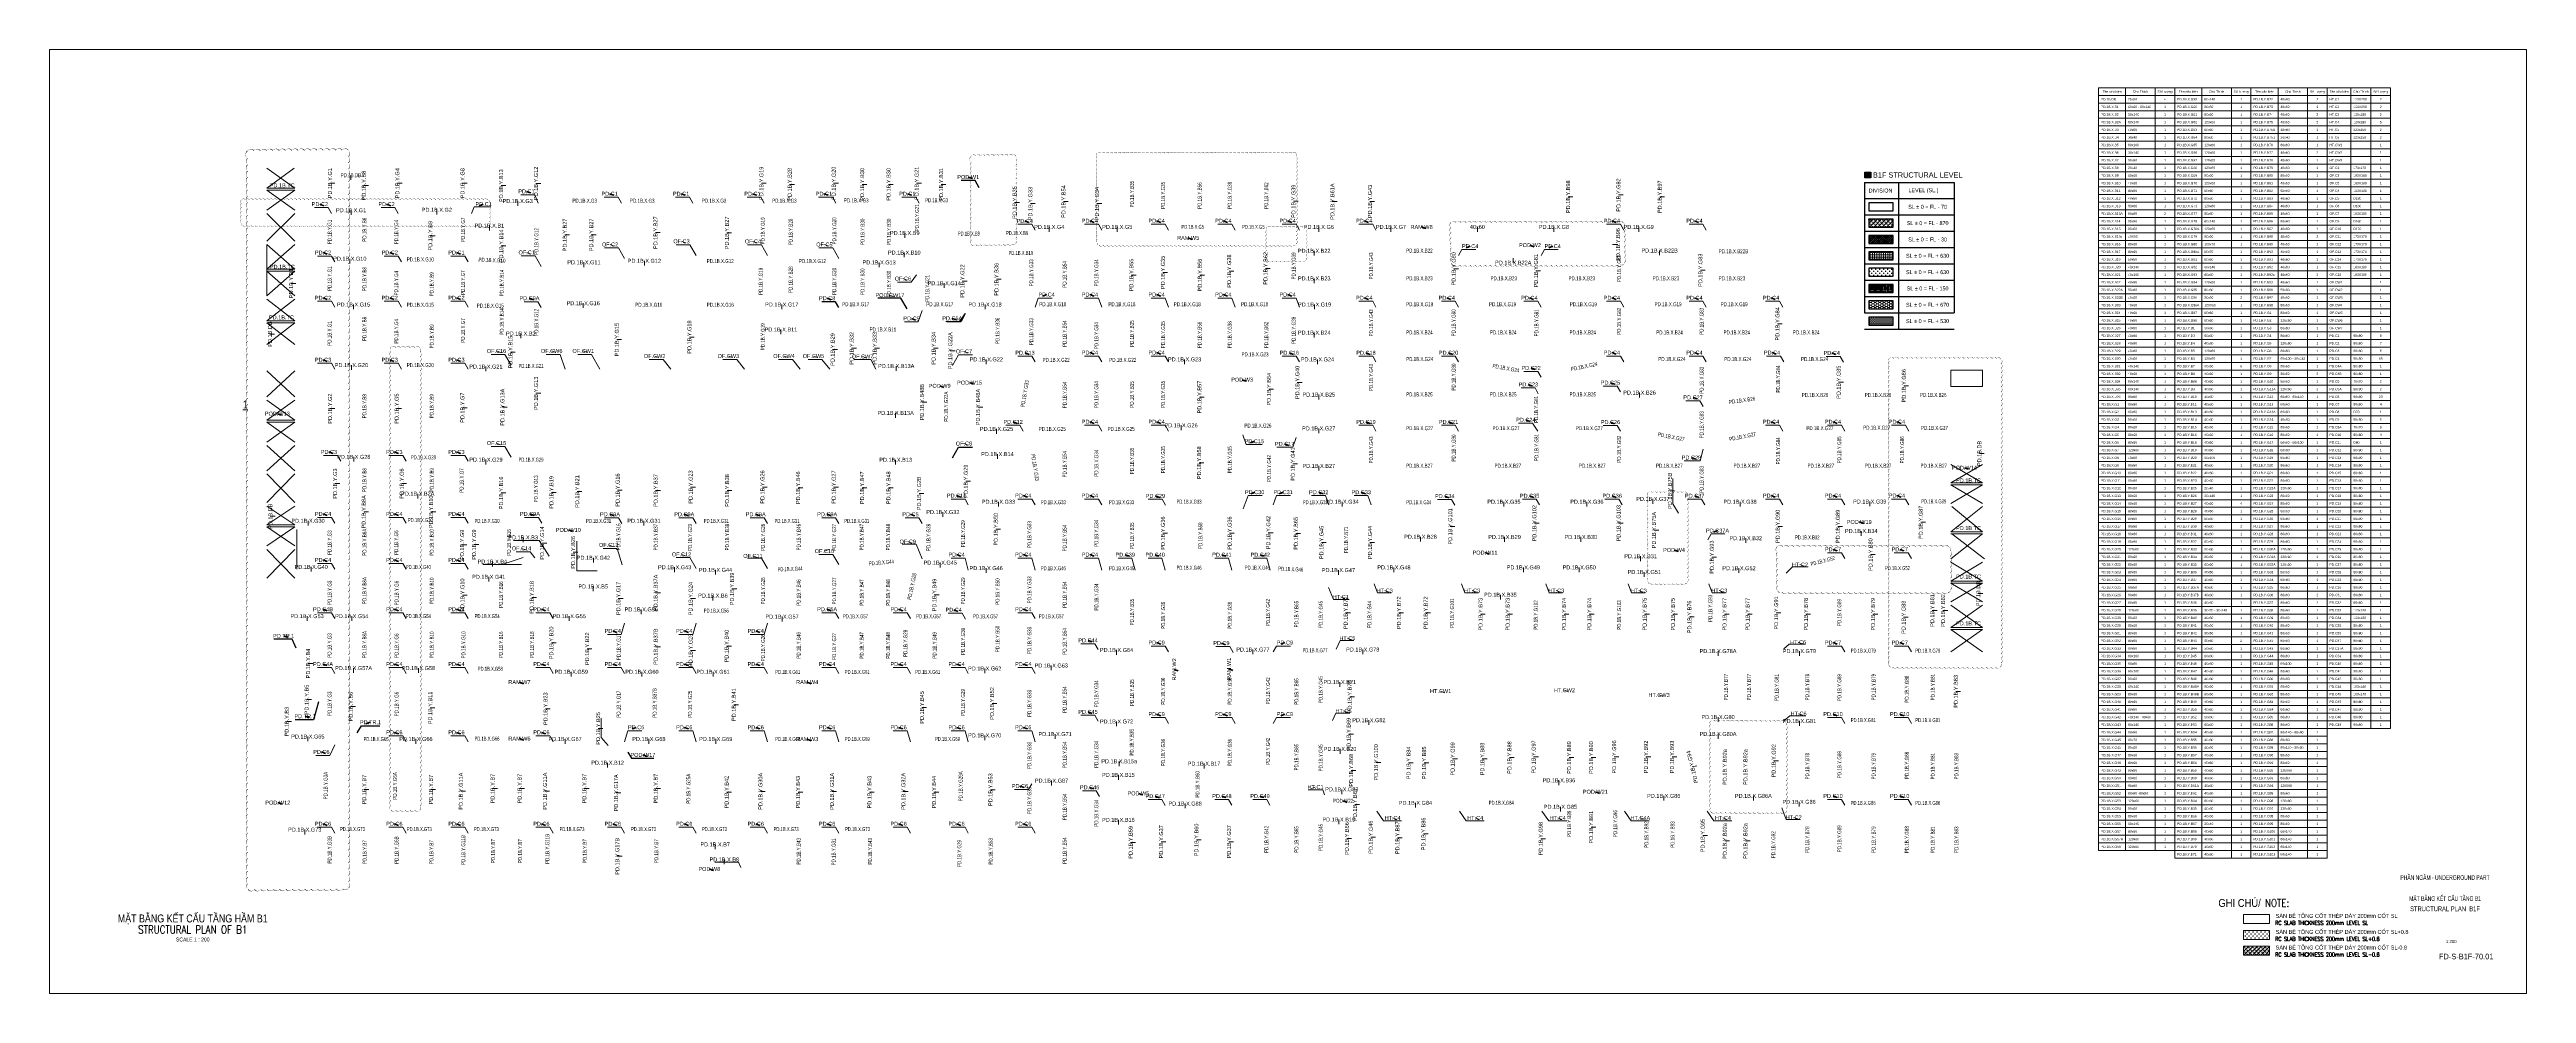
# Paper-space layout 'FD-S-B1F-70.01' of a CAD drawing. Header units: millimetres. Extents: x 0 to 1560, y 0 to 594.
# The model-space entities are those that its viewports show. They can reach past a viewport. Long polylines and large blocks are cut down to what shows.
import ezdxf
from ezdxf.enums import TextEntityAlignment as Align

# ---------------------------------------------------------------- set-up
doc = ezdxf.new("R2010")
doc.units = ezdxf.units.MM
doc.header["$MEASUREMENT"] = 0
for name, pattern in [('$0$HIDDEN2', [4.7625, 3.175, -1.5875]), ('DASHED2', [9.525, 6.35, -3.175]), ('HIDDEN2', [4.7625, 3.175, -1.5875])]:
    doc.linetypes.add(name, pattern=pattern)
doc.layers.add('$0$##_KMS_HR', color=230, linetype='Continuous', plot=False)
for name, color, linetype, lineweight in [('$0$C1', 20, 'Continuous', 35), ('$0$NDC_S_BEAM', 3, '$0$HIDDEN2', 20), ('$0$NDC_S_THIN LINE', 7, 'Continuous', 20), ('$1$NDC_S_ANNO', 7, 'Continuous', 20), ('$1$NDC_S_BEAM NAME', 7, 'Continuous', 9), ('$1$NDC_S_DIM', 1, 'Continuous', 15), ('$1$NDC_S_VN TEXT', 7, 'Continuous', 20), ('C1', 20, 'Continuous', 35), ('NDC_FRAME', 7, 'Continuous', 20), ('NDC_S_ANNO', 7, 'Continuous', 20), ('NDC_S_BEAM', 3, 'HIDDEN2', 20), ('NDC_S_BEAM NAME', 7, 'Continuous', 9), ('NDC_S_CONTINUOUS', 3, 'Continuous', 20), ('NDC_S_DIM', 1, 'Continuous', 15), ('NDC_S_ENG TEXT', 2, 'Continuous', 20), ('NDC_S_ENG TITLE', 3, 'Continuous', 20), ('NDC_S_OPENING', 9, 'DASHED2', 13), ('NDC_S_SLAB', 2, 'Continuous', 20), ('NDC_S_TEXT SYMBOL', 7, 'Continuous', 20), ('NDC_S_VN TEXT', 7, 'Continuous', 20), ('NDC_S_VN TITLE', 6, 'Continuous', 35)]:
    doc.layers.add(name, color=color, linetype=linetype, lineweight=lineweight)
doc.layers.add('FOOTING BOTTOM LEVEL$0$@ SL+100 EL-1.3', color=11, linetype='Continuous')
doc.layers.add('FOOTING BOTTOM LEVEL$0$@ SL+300 EL-1.1', color=41, linetype='Continuous')
doc.styles.add('$0$ARIAL', font='arial.ttf', dxfattribs={"width": 0.8})
doc.styles.add('$1$NDC_DIM', font='', dxfattribs={"width": 0.75})
doc.styles.add('$2$ARIAL', font='arial.ttf', dxfattribs={"width": 0.8})
doc.styles.add('ARIAL', font='arial.ttf', dxfattribs={"width": 0.8})
doc.styles.add('FOOTING BOTTOM LEVEL$0$AREA MENSURATION$0$Style-Arial', font='arial.ttf')
doc.styles.add('NDC_ANNO', font='', dxfattribs={"width": 0.8})
doc.styles.add('NDC_ARIAL', font='arial.ttf', dxfattribs={"width": 0.85})
doc.styles.add('NDC_DIM', font='', dxfattribs={"width": 0.75})
doc.styles.add('NDC_EN TXT', font='romans.shx', dxfattribs={"width": 0.8})
doc.styles.add('NDC_VIE TXT', font='arial.ttf', dxfattribs={"width": 0.8})
doc.styles.get('$1$NDC_DIM').set_extended_font_data('Dotum')
doc.styles.get('NDC_ANNO').set_extended_font_data('Dotum')
doc.styles.get('NDC_DIM').set_extended_font_data('Dotum')
doc.dimstyles.new('$0$NDC_dim_150', dxfattribs={"dimscale": 150, "dimtxt": 2.2, "dimasz": 1.5, "dimexe": 1.5, "dimexo": 2.5, "dimgap": 1, "dimtad": 1, "dimdec": 0, "dimzin": 0, "dimdsep": 46, "dimtxsty": '$1$NDC_DIM', "dimblk": '$1$DIMMARK', "dimcen": 0.09, "dimdle": 1.2, "dimclrd": 1, "dimclre": 1, "dimclrt": 3, "dimadec": 0, "dimazin": 0, "dimtfac": 1, "dimtdec": 0, "dimtix": 1, "dimtofl": 0, "dimtmove": 0, "dimatfit": 3, "dimfxl": 0, "dimtolj": 1, "dimtzin": 0, "dimarcsym": 0})
doc.dimstyles.new('$1$NDC_dim_iso', dxfattribs={"dimtxt": 2.2, "dimasz": 1, "dimexe": 1.5, "dimexo": 2.5, "dimgap": 1, "dimtad": 1, "dimdec": 0, "dimzin": 0, "dimdsep": 46, "dimtxsty": '$1$NDC_DIM', "dimblk": '$1$DIMMARK', "dimcen": 0.09, "dimdle": 1.2, "dimclrd": 1, "dimclre": 1, "dimclrt": 3, "dimadec": 0, "dimazin": 0, "dimtfac": 1, "dimtdec": 0, "dimtix": 1, "dimtofl": 0, "dimtmove": 0, "dimatfit": 3, "dimfxl": 0, "dimtolj": 1, "dimtzin": 0, "dimarcsym": 0})
doc.dimstyles.new('NDC_dim_150', dxfattribs={"dimscale": 150, "dimtxt": 2.2, "dimasz": 1.5, "dimexe": 1.5, "dimexo": 2.5, "dimgap": 1, "dimtad": 1, "dimdec": 0, "dimzin": 0, "dimdsep": 46, "dimtxsty": 'NDC_DIM', "dimblk": 'DIMMARK', "dimcen": 0.09, "dimdle": 1.2, "dimclrd": 1, "dimclre": 1, "dimclrt": 3, "dimadec": 0, "dimazin": 0, "dimtfac": 1, "dimtdec": 0, "dimtix": 1, "dimtofl": 0, "dimtmove": 0, "dimatfit": 3, "dimfxl": 0, "dimtolj": 1, "dimtzin": 0, "dimarcsym": 0})
doc.dimstyles.new('NDC_dim_iso', dxfattribs={"dimtxt": 2.2, "dimasz": 1, "dimexe": 1.5, "dimexo": 2.5, "dimgap": 1, "dimtad": 1, "dimdec": 0, "dimzin": 0, "dimdsep": 46, "dimtxsty": 'NDC_DIM', "dimblk": 'DIMMARK', "dimcen": 0.09, "dimdle": 1.2, "dimclrd": 1, "dimclre": 1, "dimclrt": 3, "dimadec": 0, "dimazin": 0, "dimtfac": 1, "dimtdec": 0, "dimtix": 1, "dimtofl": 0, "dimtmove": 0, "dimatfit": 3, "dimfxl": 0, "dimtolj": 1, "dimtzin": 0, "dimarcsym": 0})

# ---------------------------------------------------------------- blocks, each defined once
blk = doc.blocks.new('Drawing name_symbol')
at = {"layer": 'NDC_S_ENG TITLE', "style": 'NDC_EN TXT', "width": 0.8}
blk.add_attdef('SECTDET1', text='', height=5, dxfattribs=at).set_placement((0, 1), align=Align.CENTER)
at = {"layer": 'NDC_S_TEXT SYMBOL', "lineweight": 25, "style": 'NDC_ANNO', "width": 0.8}
blk.add_attdef('SSCALE', text='', height=2.5, dxfattribs=at).set_placement((0, -4), align=Align.CENTER)
at = {"layer": 'NDC_S_VN TITLE', "style": 'NDC_VIE TXT', "width": 0.8}
blk.add_attdef('SECTDET2', text='', height=5, dxfattribs=at).set_placement((0, 8), align=Align.CENTER)
blk = doc.blocks.new('DIMMARK')
at = {"layer": 'NDC_S_DIM', "color": 1}
blk.add_line((-1.5, 0), (1, 0), dxfattribs=at)
at = {"layer": 'NDC_S_DIM', "color": 2, "const_width": 0.1}
blk.add_lwpolyline([(-0.4, -0.4), (0.4, 0.4)], dxfattribs=at)
blk = doc.blocks.new('$1$DIMMARK')
at = {"layer": '$1$NDC_S_DIM', "color": 1}
blk.add_line((-1.5, 0), (1, 0), dxfattribs=at)
at = {"layer": '$1$NDC_S_DIM', "color": 2, "const_width": 0.1}
blk.add_lwpolyline([(-0.4, -0.4), (0.4, 0.4)], dxfattribs=at)
blk = doc.blocks.new('A$C8e50ed30')
at = {"layer": 'NDC_S_BEAM'}
blk.add_line((-216350, 15600), (-216350, 9100), dxfattribs=at)
at = {"layer": 'NDC_S_BEAM', "ltscale": 200}
blk.add_line((-212600, -20300), (-212600, -25300), dxfattribs=at)
at = {"layer": 'NDC_S_OPENING', "ltscale": 100}
for p, q in [((-216350, 25200), (-212849, 22675)), ((-212900, 25200), (-216349, 22675)), ((-212849, 22425), (-216350, 19900)), ((-216349, 22425), (-212850, 19900)), ((-216350, 19500), (-212850, 16000)), ((-216350, 16000), (-212850, 19500)), ((-216350, 15600), (-212850, 12475)), ((-216350, 12475), (-212850, 15600)), ((-216350, 12225), (-212850, 9100)), ((-216350, 9100), (-212850, 12225)), ((-216350, 8700), (-212850, 5975)), ((-216350, 5975), (-212850, 8700)), ((-216350, 5725), (-212850, 2975)), ((-216350, 3000), (-212850, 5725)), ((-216350, -300), (-212850, -3600)), ((-216350, -3600), (-212850, -300)), ((-216350, -4000), (-212850, -6525)), ((-216350, -6525), (-212850, -4000)), ((-216350, -6775), (-212850, -9300)), ((-216350, -9300), (-212850, -6775)), ((-216350, -9700), (-212850, -12900)), ((-216350, -12900), (-212850, -9700)), ((-216350, -9700), (-212850, -12900)), ((-216350, -12900), (-212850, -9700)), ((-4250, -14425), (-250, -12100)), ((-4250, -12100), (-250, -14425)), ((-216350, -13300), (-212850, -16900)), ((-216350, -16900), (-212850, -13300)), ((-216350, -13300), (-212850, -16900)), ((-216350, -16900), (-212850, -13300)), ((-4250, -17000), (-250, -14675)), ((-4250, -14675), (-250, -17000)), ((-212850, -17350), (-216350, -19723)), ((-216350, -17350), (-212850, -19723)), ((-4250, -20575), (-250, -17400)), ((-4100, -17400), (-250, -20575)), ((-212850, -19973), (-216350, -22346)), ((-216350, -19973), (-212850, -22346)), ((-4250, -24000), (-250, -20825)), ((-4100, -20825), (0, -24000)), ((-216350, -22800), (-212850, -26400)), ((-216350, -26400), (-212850, -22800)), ((-4250, -24400), (-250, -26775)), ((-4250, -26775), (-250, -24400)), ((-4250, -27025), (-250, -29400)), ((-4250, -29400), (-250, -27025)), ((-4250, -29800), (-250, -32625)), ((-4250, -32625), (-250, -29800)), ((-4250, -32875), (-250, -35700)), ((-4250, -35700), (-250, -32875))]:
    blk.add_line(p, q, dxfattribs=at)
at = {"layer": 'NDC_S_SLAB', "ltscale": 200}
for p, q in [((-212849, 22675), (-216349, 22675)), ((-212849, 22425), (-216349, 22425)), ((-212850, 12475), (-216350, 12475)), ((-212850, 12225), (-216350, 12225)), ((-212850, 5975), (-216350, 5975)), ((-212850, 5725), (-216350, 5725)), ((-212850, -6525), (-216350, -6525)), ((-212850, -6775), (-216350, -6775)), ((-250, -14425), (-4250, -14425)), ((-250, -14675), (-4250, -14675)), ((-212850, -19723), (-216350, -19723)), ((-212850, -19973), (-216350, -19973)), ((-250, -20575), (-4250, -20575)), ((-250, -20825), (-4250, -20825)), ((-250, -26775), (-4250, -26775)), ((-250, -27025), (-4250, -27025)), ((-250, -32625), (-4250, -32625)), ((-250, -32875), (-4250, -32875))]:
    blk.add_line(p, q, dxfattribs=at)
at = {"layer": 'NDC_S_SLAB'}
blk.add_lwpolyline([(-250, -250), (-4250, -250), (-4250, -2300), (-250, -2300)], close=True, dxfattribs=at)
blk = doc.blocks.new('*U9')
at = {"layer": 'NDC_S_ANNO', "ltscale": 0.8, "style": 'ARIAL', "width": 0.8, "flags": 1}
blk.add_attdef('CHU_THICH', text='', height=2.5, dxfattribs=at).set_placement((0, 0), align=Align.MIDDLE_CENTER)
at = {"layer": 'NDC_S_ANNO', "ltscale": 0.8, "style": 'ARIAL', "width": 0.8}
blk.add_attdef('TEN', text='', height=2.5, dxfattribs=at).set_placement((-2.6, 1), align=Align.MIDDLE_CENTER)
at = {"layer": 'Defpoints'}
blk.add_leader([(0, 0), (-2.6, 1)], dimstyle='NDC_dim_iso', override={"dimgap": 0.625, "dimtad": 0}, dxfattribs=at)
blk = doc.blocks.new('*U8')
at = {"layer": 'NDC_S_ANNO', "ltscale": 0.8, "style": 'ARIAL', "width": 0.8, "flags": 1}
blk.add_attdef('CHU_THICH', text='', height=2.5, dxfattribs=at).set_placement((0, 0), align=Align.MIDDLE_CENTER)
at = {"layer": 'NDC_S_ANNO', "ltscale": 0.8, "style": 'ARIAL', "width": 0.8}
blk.add_attdef('TEN', text='', height=2.5, dxfattribs=at).set_placement((-2.6, 1), align=Align.MIDDLE_CENTER)
at = {"layer": 'Defpoints'}
blk.add_leader([(0, 0), (-2.6, 1)], dimstyle='NDC_dim_iso', override={"dimgap": 0.625, "dimtad": 0}, dxfattribs=at)
blk = doc.blocks.new('*U4')
at = {"layer": 'NDC_S_ANNO', "ltscale": 0.8, "style": 'ARIAL', "width": 0.8, "flags": 1}
blk.add_attdef('CHU_THICH', text='', height=2.5, dxfattribs=at).set_placement((0, 0), align=Align.MIDDLE_CENTER)
at = {"layer": 'NDC_S_ANNO', "ltscale": 0.8, "style": 'ARIAL', "width": 0.8}
blk.add_attdef('TEN', text='', height=2.5, dxfattribs=at).set_placement((0, 3), align=Align.MIDDLE_CENTER)
at = {"layer": 'Defpoints'}
blk.add_leader([(0, 0), (0, 3)], dimstyle='NDC_dim_iso', override={"dimgap": 0.625, "dimtad": 0}, dxfattribs=at)
blk = doc.blocks.new('*U29')
at = {"layer": '$1$NDC_S_ANNO', "ltscale": 0.8, "style": '$2$ARIAL', "width": 0.8, "flags": 1}
blk.add_attdef('CHU_THICH', text='', height=2.5, dxfattribs=at).set_placement((0, 0), align=Align.MIDDLE_CENTER)
at = {"layer": '$1$NDC_S_ANNO', "ltscale": 0.8, "style": '$2$ARIAL', "width": 0.8}
blk.add_attdef('TEN', text='', height=2.5, dxfattribs=at).set_placement((-2.6, 1), align=Align.MIDDLE_CENTER)
at = {"layer": 'Defpoints'}
blk.add_leader([(0, 0), (-2.6, 1)], dimstyle='$1$NDC_dim_iso', override={"dimgap": 0.625, "dimtad": 0}, dxfattribs=at)
blk = doc.blocks.new('*U30')
at = {"layer": '$1$NDC_S_ANNO', "ltscale": 0.8, "style": '$2$ARIAL', "width": 0.8, "flags": 1}
blk.add_attdef('CHU_THICH', text='', height=2.5, dxfattribs=at).set_placement((0, 0), align=Align.MIDDLE_CENTER)
at = {"layer": '$1$NDC_S_ANNO', "ltscale": 0.8, "style": '$2$ARIAL', "width": 0.8}
blk.add_attdef('TEN', text='', height=2.5, dxfattribs=at).set_placement((-2.6, 1), align=Align.MIDDLE_CENTER)
at = {"layer": 'Defpoints'}
blk.add_leader([(0, 0), (-2.6, 1)], dimstyle='$1$NDC_dim_iso', override={"dimgap": 0.625, "dimtad": 0}, dxfattribs=at)
blk = doc.blocks.new('*U31')
at = {"layer": '$1$NDC_S_ANNO', "ltscale": 0.8, "style": '$2$ARIAL', "width": 0.8, "flags": 1}
blk.add_attdef('CHU_THICH', text='', height=2.5, dxfattribs=at).set_placement((0, 0), align=Align.MIDDLE_CENTER)
at = {"layer": '$1$NDC_S_ANNO', "ltscale": 0.8, "style": '$2$ARIAL', "width": 0.8}
blk.add_attdef('TEN', text='', height=2.5, dxfattribs=at).set_placement((-2.6, 1), align=Align.MIDDLE_CENTER)
at = {"layer": 'Defpoints'}
blk.add_leader([(0, 0), (-2.6, 1)], dimstyle='$1$NDC_dim_iso', override={"dimgap": 0.625, "dimtad": 0}, dxfattribs=at)
blk = doc.blocks.new('*U32')
at = {"layer": '$1$NDC_S_ANNO', "ltscale": 0.8, "style": '$2$ARIAL', "width": 0.8, "flags": 1}
blk.add_attdef('CHU_THICH', text='', height=2.5, dxfattribs=at).set_placement((0, 0), align=Align.MIDDLE_CENTER)
at = {"layer": '$1$NDC_S_ANNO', "ltscale": 0.8, "style": '$2$ARIAL', "width": 0.8}
blk.add_attdef('TEN', text='', height=2.5, dxfattribs=at).set_placement((-2.6, 1), align=Align.MIDDLE_CENTER)
at = {"layer": 'Defpoints'}
blk.add_leader([(0, 0), (-2.6, 1)], dimstyle='$1$NDC_dim_iso', override={"dimgap": 0.625, "dimtad": 0}, dxfattribs=at)
blk = doc.blocks.new('*U33')
at = {"layer": '$1$NDC_S_ANNO', "ltscale": 0.8, "style": '$2$ARIAL', "width": 0.8, "flags": 1}
blk.add_attdef('CHU_THICH', text='', height=2.5, dxfattribs=at).set_placement((0, 0), align=Align.MIDDLE_CENTER)
at = {"layer": '$1$NDC_S_ANNO', "ltscale": 0.8, "style": '$2$ARIAL', "width": 0.8}
blk.add_attdef('TEN', text='', height=2.5, dxfattribs=at).set_placement((-2.6, 1), align=Align.MIDDLE_CENTER)
at = {"layer": 'Defpoints'}
blk.add_leader([(0, 0), (-2.6, 1)], dimstyle='$1$NDC_dim_iso', override={"dimgap": 0.625, "dimtad": 0}, dxfattribs=at)
blk = doc.blocks.new('*U34')
at = {"layer": '$1$NDC_S_ANNO', "ltscale": 0.8, "style": '$2$ARIAL', "width": 0.8, "flags": 1}
blk.add_attdef('CHU_THICH', text='', height=2.5, dxfattribs=at).set_placement((0, 0), align=Align.MIDDLE_CENTER)
at = {"layer": '$1$NDC_S_ANNO', "ltscale": 0.8, "style": '$2$ARIAL', "width": 0.8}
blk.add_attdef('TEN', text='', height=2.5, dxfattribs=at).set_placement((-2.6, 1), align=Align.MIDDLE_CENTER)
at = {"layer": 'Defpoints'}
blk.add_leader([(0, 0), (-2.6, 1)], dimstyle='$1$NDC_dim_iso', override={"dimgap": 0.625, "dimtad": 0}, dxfattribs=at)
blk = doc.blocks.new('*U35')
at = {"layer": '$1$NDC_S_ANNO', "ltscale": 0.8, "style": '$2$ARIAL', "width": 0.8, "flags": 1}
blk.add_attdef('CHU_THICH', text='', height=2.5, dxfattribs=at).set_placement((0, 0), align=Align.MIDDLE_CENTER)
at = {"layer": '$1$NDC_S_ANNO', "ltscale": 0.8, "style": '$2$ARIAL', "width": 0.8}
blk.add_attdef('TEN', text='', height=2.5, dxfattribs=at).set_placement((-2.6, 1), align=Align.MIDDLE_CENTER)
at = {"layer": 'Defpoints'}
blk.add_leader([(0, 0), (-2.6, 1)], dimstyle='$1$NDC_dim_iso', override={"dimgap": 0.625, "dimtad": 0}, dxfattribs=at)
blk = doc.blocks.new('*U36')
at = {"layer": '$1$NDC_S_ANNO', "ltscale": 0.8, "style": '$2$ARIAL', "width": 0.8, "flags": 1}
blk.add_attdef('CHU_THICH', text='', height=2.5, dxfattribs=at).set_placement((0, 0), align=Align.MIDDLE_CENTER)
at = {"layer": '$1$NDC_S_ANNO', "ltscale": 0.8, "style": '$2$ARIAL', "width": 0.8}
blk.add_attdef('TEN', text='', height=2.5, dxfattribs=at).set_placement((-2.6, 1), align=Align.MIDDLE_CENTER)
at = {"layer": 'Defpoints'}
blk.add_leader([(0, 0), (-2.6, 1)], dimstyle='$1$NDC_dim_iso', override={"dimgap": 0.625, "dimtad": 0}, dxfattribs=at)
blk = doc.blocks.new('*U37')
at = {"layer": '$1$NDC_S_ANNO', "ltscale": 0.8, "style": '$2$ARIAL', "width": 0.8, "flags": 1}
blk.add_attdef('CHU_THICH', text='', height=2.5, dxfattribs=at).set_placement((0, 0), align=Align.MIDDLE_CENTER)
at = {"layer": '$1$NDC_S_ANNO', "ltscale": 0.8, "style": '$2$ARIAL', "width": 0.8}
blk.add_attdef('TEN', text='', height=2.5, dxfattribs=at).set_placement((-2.6, 1), align=Align.MIDDLE_CENTER)
at = {"layer": 'Defpoints'}
blk.add_leader([(0, 0), (-2.6, 1)], dimstyle='$1$NDC_dim_iso', override={"dimgap": 0.625, "dimtad": 0}, dxfattribs=at)
blk = doc.blocks.new('*U38')
at = {"layer": '$1$NDC_S_ANNO', "ltscale": 0.8, "style": '$2$ARIAL', "width": 0.8, "flags": 1}
blk.add_attdef('CHU_THICH', text='', height=2.5, dxfattribs=at).set_placement((0, 0), align=Align.MIDDLE_CENTER)
at = {"layer": '$1$NDC_S_ANNO', "ltscale": 0.8, "style": '$2$ARIAL', "width": 0.8}
blk.add_attdef('TEN', text='', height=2.5, dxfattribs=at).set_placement((-2.6, 1), align=Align.MIDDLE_CENTER)
at = {"layer": 'Defpoints'}
blk.add_leader([(0, 0), (-2.6, 1)], dimstyle='$1$NDC_dim_iso', override={"dimgap": 0.625, "dimtad": 0}, dxfattribs=at)
blk = doc.blocks.new('*U39')
at = {"layer": '$1$NDC_S_ANNO', "ltscale": 0.8, "style": '$2$ARIAL', "width": 0.8, "flags": 1}
blk.add_attdef('CHU_THICH', text='', height=2.5, dxfattribs=at).set_placement((0, 0), align=Align.MIDDLE_CENTER)
at = {"layer": '$1$NDC_S_ANNO', "ltscale": 0.8, "style": '$2$ARIAL', "width": 0.8}
blk.add_attdef('TEN', text='', height=2.5, dxfattribs=at).set_placement((-2.6, 1), align=Align.MIDDLE_CENTER)
at = {"layer": 'Defpoints'}
blk.add_leader([(0, 0), (-2.6, 1)], dimstyle='$1$NDC_dim_iso', override={"dimgap": 0.625, "dimtad": 0}, dxfattribs=at)
blk = doc.blocks.new('*U40')
at = {"layer": '$1$NDC_S_ANNO', "ltscale": 0.8, "style": '$2$ARIAL', "width": 0.8, "flags": 1}
blk.add_attdef('CHU_THICH', text='', height=2.5, dxfattribs=at).set_placement((0, 0), align=Align.MIDDLE_CENTER)
at = {"layer": '$1$NDC_S_ANNO', "ltscale": 0.8, "style": '$2$ARIAL', "width": 0.8}
blk.add_attdef('TEN', text='', height=2.5, dxfattribs=at).set_placement((-2.6, 1), align=Align.MIDDLE_CENTER)
at = {"layer": 'Defpoints'}
blk.add_leader([(0, 0), (-2.6, 1)], dimstyle='$1$NDC_dim_iso', override={"dimgap": 0.625, "dimtad": 0}, dxfattribs=at)
blk = doc.blocks.new('*U41')
at = {"layer": '$1$NDC_S_ANNO', "ltscale": 0.8, "style": '$2$ARIAL', "width": 0.8, "flags": 1}
blk.add_attdef('CHU_THICH', text='', height=2.5, dxfattribs=at).set_placement((0, 0), align=Align.MIDDLE_CENTER)
at = {"layer": '$1$NDC_S_ANNO', "ltscale": 0.8, "style": '$2$ARIAL', "width": 0.8}
blk.add_attdef('TEN', text='', height=2.5, dxfattribs=at).set_placement((-2.6, 1), align=Align.MIDDLE_CENTER)
at = {"layer": 'Defpoints'}
blk.add_leader([(0, 0), (-2.6, 1)], dimstyle='$1$NDC_dim_iso', override={"dimgap": 0.625, "dimtad": 0}, dxfattribs=at)
blk = doc.blocks.new('*U42')
at = {"layer": '$1$NDC_S_ANNO', "ltscale": 0.8, "style": '$2$ARIAL', "width": 0.8, "flags": 1}
blk.add_attdef('CHU_THICH', text='', height=2.5, dxfattribs=at).set_placement((0, 0), align=Align.MIDDLE_CENTER)
at = {"layer": '$1$NDC_S_ANNO', "ltscale": 0.8, "style": '$2$ARIAL', "width": 0.8}
blk.add_attdef('TEN', text='', height=2.5, dxfattribs=at).set_placement((-2.6, 1), align=Align.MIDDLE_CENTER)
at = {"layer": 'Defpoints'}
blk.add_leader([(0, 0), (-2.6, 1)], dimstyle='$1$NDC_dim_iso', override={"dimgap": 0.625, "dimtad": 0}, dxfattribs=at)
blk = doc.blocks.new('*U43')
at = {"layer": '$1$NDC_S_ANNO', "ltscale": 0.8, "style": '$2$ARIAL', "width": 0.8, "flags": 1}
blk.add_attdef('CHU_THICH', text='', height=2.5, dxfattribs=at).set_placement((0, 0), align=Align.MIDDLE_CENTER)
at = {"layer": '$1$NDC_S_ANNO', "ltscale": 0.8, "style": '$2$ARIAL', "width": 0.8}
blk.add_attdef('TEN', text='', height=2.5, dxfattribs=at).set_placement((-2.6, 1), align=Align.MIDDLE_CENTER)
at = {"layer": 'Defpoints'}
blk.add_leader([(0, 0), (-2.6, 1)], dimstyle='$1$NDC_dim_iso', override={"dimgap": 0.625, "dimtad": 0}, dxfattribs=at)
blk = doc.blocks.new('$0$co t check')
at = {"layer": '$0$C1', "xscale": 200, "yscale": 200, "zscale": 200}
for p, values in [((5798, 84765), {'TEN': 'PD.C2'}), ((14198, 84765), {'TEN': 'PD.C2'}), ((31812, 86366), {'TEN': 'PD.C1'}), ((42298, 86071), {'TEN': 'PD.C1'}), ((51298, 86071), {'TEN': 'PD.C1'}), ((60298, 86071), {'TEN': 'PD.C1'}), ((69298, 86071), {'TEN': 'PD.C1'}), ((79798, 86071), {'TEN': 'PD.C1'}), ((94592, 82646), {'TEN': 'PD.C4'}), ((102798, 82671), {'TEN': 'PD.C4'}), ((111198, 82671), {'TEN': 'PD.C4'}), ((119598, 82671), {'TEN': 'PD.C4'}), ((127698, 82671), {'TEN': 'PD.C4'}), ((137348, 82671), {'TEN': 'PD.C4'}), ((168548, 82671), {'TEN': 'PD.C4'}), ((178948, 82671), {'TEN': 'PD.C4'}), ((6198, 78671), {'TEN': 'PD.C2'}), ((14598, 78671), {'TEN': 'PD.C2'}), ((22998, 78671), {'TEN': 'PD.C1'}), ((6198, 72971), {'TEN': 'PD.C2'}), ((14598, 72971), {'TEN': 'PD.C2'}), ((22998, 72971), {'TEN': 'PD.C2'}), ((32198, 72921), {'TEN': 'PD.C9A'}), ((69698, 72921), {'TEN': 'PD.C8'}), ((102798, 73378), {'TEN': 'PD.C4'}), ((111198, 73378), {'TEN': 'PD.C4'}), ((119598, 73378), {'TEN': 'PD.C4'}), ((127698, 73378), {'TEN': 'PD.C4'}), ((137348, 72971), {'TEN': 'PD.C4'}), ((147748, 72971), {'TEN': 'PD.C4'}), ((158148, 72971), {'TEN': 'PD.C4'}), ((168548, 72971), {'TEN': 'PD.C4'}), ((178948, 72971), {'TEN': 'PD.C4'}), ((188598, 72971), {'TEN': 'PD.C4'}), ((80324, 70367), {'TEN': 'PD.C5'}), ((85456, 70385), {'TEN': 'PD.C5A'}), ((6198, 65171), {'TEN': 'PD.C3'}), ((14598, 65171), {'TEN': 'PD.C3'}), ((22998, 65171), {'TEN': 'PD.C3'}), ((94619, 66056), {'TEN': 'PD.C13'}), ((102798, 66071), {'TEN': 'PD.C4'}), ((111198, 66071), {'TEN': 'PD.C4'}), ((127919, 66056), {'TEN': 'PD.C16'}), ((137569, 66056), {'TEN': 'PD.C18'}), ((147969, 66056), {'TEN': 'PD.C20'}), ((168548, 66071), {'TEN': 'PD.C4'}), ((178948, 66071), {'TEN': 'PD.C4'}), ((188717, 66071), {'TEN': 'PD.C4'}), ((196240, 66029), {'TEN': 'PD.C4'}), ((158018, 62061), {'TEN': 'PD.C23'}), ((158369, 64142), {'TEN': 'PD.C22'}), ((168369, 62289), {'TEN': 'PD.C25'}), ((178769, 60437), {'TEN': 'PD.C27'}), ((93119, 57356), {'TEN': 'PD.C12'}), ((102798, 57371), {'TEN': 'PD.C4'}), ((111198, 57371), {'TEN': 'PD.C4'}), ((137569, 57356), {'TEN': 'PD.C19'}), ((147969, 57356), {'TEN': 'PD.C21'}), ((157708, 57617), {'TEN': 'PD.C24'}), ((168369, 57326), {'TEN': 'PD.C26'}), ((188598, 57371), {'TEN': 'PD.C4'}), ((196398, 57371), {'TEN': 'PD.C4'}), ((204456, 57372), {'TEN': 'PD.C4'}), ((6941, 53571), {'TEN': 'PD.C3'}), ((15177, 53571), {'TEN': 'PD.C3'}), ((22998, 53571), {'TEN': 'PD.C3'}), ((127326, 54591), {'TEN': 'PD.C17'}), ((178561, 52863), {'TEN': 'PD.C28'}), ((85998, 48071), {'TEN': 'PD.C11'}), ((94398, 48071), {'TEN': 'PD.C4'}), ((102798, 48071), {'TEN': 'PD.C4'}), ((111052, 48042), {'TEN': 'PD.C29'}), ((131619, 48503), {'TEN': 'PD.C32'}), ((136969, 48505), {'TEN': 'PD.C33'}), ((147492, 48013), {'TEN': 'PD.C34'}), ((158180, 48056), {'TEN': 'PD.C35'}), ((168580, 48056), {'TEN': 'PD.C36'}), ((178980, 48056), {'TEN': 'PD.C37'}), ((188598, 48070), {'TEN': 'PD.C4'}), ((196398, 48070), {'TEN': 'PD.C4'}), ((204456, 48071), {'TEN': 'PD.C4'}), ((6198, 45771), {'TEN': 'PD.C4'}), ((15177, 45771), {'TEN': 'PD.C4'}), ((22998, 45771), {'TEN': 'PD.C4'}), ((32261, 45771), {'TEN': 'PD.C9A'}), ((42348, 45721), {'TEN': 'PD.C9A'}), ((51698, 45721), {'TEN': 'PD.C9A'}), ((60698, 45721), {'TEN': 'PD.C9A'}), ((69698, 45721), {'TEN': 'PD.C9A'}), ((80198, 45721), {'TEN': 'PD.C5'}), ((85998, 40649), {'TEN': 'PD.C4'}), ((94398, 40649), {'TEN': 'PD.C4'}), ((102798, 40649), {'TEN': 'PD.C4'}), ((107243, 40634), {'TEN': 'PD.C39'}), ((111019, 40634), {'TEN': 'PD.C40'}), ((119419, 40634), {'TEN': 'PD.C41'}), ((124255, 40634), {'TEN': 'PD.C42'}), ((6198, 39971), {'TEN': 'PD.C4'}), ((15177, 39971), {'TEN': 'PD.C4'}), ((22998, 39971), {'TEN': 'PD.C4'}), ((6198, 33771), {'TEN': 'PD.C4B'}), ((15177, 33771), {'TEN': 'PD.C4'}), ((22998, 33771), {'TEN': 'PD.C4'}), ((33698, 33771), {'TEN': 'PD.C4'}), ((42698, 31050), {'TEN': 'PD.C4'}), ((51698, 31050), {'TEN': 'PD.C4'}), ((60698, 31050), {'TEN': 'PD.C4'}), ((69698, 33771), {'TEN': 'PD.C5A'}), ((78698, 33771), {'TEN': 'PD.C4'}), ((85636, 33705), {'TEN': 'PD.C4'}), ((94398, 33771), {'TEN': 'PD.C4'}), ((102555, 29856), {'TEN': 'PD.C44'}), ((111198, 29571), {'TEN': 'PD.C9'}), ((119353, 29505), {'TEN': 'PD.C9'}), ((6198, 26871), {'TEN': 'PD.C4A'}), ((15177, 26871), {'TEN': 'PD.C4'}), ((22998, 26871), {'TEN': 'PD.C4'}), ((33698, 26871), {'TEN': 'PD.C4'}), ((42698, 26871), {'TEN': 'PD.C4'}), ((51698, 26871), {'TEN': 'PD.C4'}), ((60698, 26871), {'TEN': 'PD.C4'}), ((69698, 26871), {'TEN': 'PD.C4'}), ((78698, 26871), {'TEN': 'PD.C4'}), ((85998, 26871), {'TEN': 'PD.C4'}), ((94398, 26871), {'TEN': 'PD.C4'}), ((15177, 18271), {'TEN': 'PD.C6'}), ((22998, 18271), {'TEN': 'PD.C6'}), ((33698, 18271), {'TEN': 'PD.C6'}), ((51698, 18907), {'TEN': 'PD.C6'}), ((60698, 18907), {'TEN': 'PD.C6'}), ((69698, 18907), {'TEN': 'PD.C6'}), ((78698, 18907), {'TEN': 'PD.C6'}), ((85998, 18907), {'TEN': 'PD.C6'}), ((94398, 18907), {'TEN': 'PD.C6'}), ((102555, 20856), {'TEN': 'PD.C45'}), ((111198, 20571), {'TEN': 'PD.C9'}), ((119598, 20571), {'TEN': 'PD.C9'}), ((5987, 15816), {'TEN': 'PD.C6'}), ((93987, 11516), {'TEN': 'PD.C6'}), ((102756, 11356), {'TEN': 'PD.C46'}), ((111022, 10246), {'TEN': 'PD.C47'}), ((119419, 10256), {'TEN': 'PD.C48'}), ((124219, 10256), {'TEN': 'PD.C49'}), ((6198, 6771), {'TEN': 'PD.C6'}), ((15177, 6771), {'TEN': 'PD.C6'}), ((22998, 6771), {'TEN': 'PD.C6'}), ((33698, 6771), {'TEN': 'PD.C6'}), ((42698, 6771), {'TEN': 'PD.C6'}), ((51698, 6771), {'TEN': 'PD.C6'}), ((60698, 6771), {'TEN': 'PD.C6'}), ((69698, 6771), {'TEN': 'PD.C6'}), ((78698, 6771), {'TEN': 'PD.C6'}), ((85998, 6771), {'TEN': 'PD.C6'}), ((94398, 6771), {'TEN': 'PD.C6'})]:
    blk.add_blockref('*U29', p, dxfattribs=at).add_auto_attribs(values)
at = {"layer": '$0$C1'}
ref = blk.add_blockref('*U29', (25334, 84765), dxfattribs=dict(at, xscale=-200, yscale=200, zscale=200))
ref.add_attrib('TEN', 'PD.C1', dxfattribs={"layer": '$1$NDC_S_ANNO', "ltscale": 0.8, "height": 500, "style": '$2$ARIAL', "width": 0.8}).set_placement((25909, 84970), align=Align.MIDDLE_CENTER)
ref = blk.add_blockref('*U29', (149670, 79471), dxfattribs=dict(at, xscale=-200, yscale=200, zscale=200))
ref.add_attrib('TEN', 'PD.C4', dxfattribs={"layer": '$1$NDC_S_ANNO', "ltscale": 0.8, "height": 500, "style": '$2$ARIAL', "width": 0.8}).set_placement((150170, 79676), align=Align.MIDDLE_CENTER)
ref = blk.add_blockref('*U29', (160070, 79471), dxfattribs=dict(at, xscale=-200, yscale=200, zscale=200))
ref.add_attrib('TEN', 'PD.C4', dxfattribs={"layer": '$1$NDC_S_ANNO', "ltscale": 0.8, "height": 500, "style": '$2$ARIAL', "width": 0.8}).set_placement((160570, 79676), align=Align.MIDDLE_CENTER)
ref = blk.add_blockref('*U29', (96320, 73378), dxfattribs=dict(at, xscale=-200, yscale=200, zscale=200))
ref.add_attrib('TEN', 'PD.C4', dxfattribs={"layer": '$1$NDC_S_ANNO', "ltscale": 0.8, "height": 500, "style": '$2$ARIAL', "width": 0.8}).set_placement((96820, 73583), align=Align.MIDDLE_CENTER)
ref = blk.add_blockref('*U29', (122486, 54918), dxfattribs=dict(at, xscale=-200, yscale=200, zscale=200))
ref.add_attrib('TEN', 'PD.C15', dxfattribs={"layer": '$1$NDC_S_ANNO', "ltscale": 0.8, "height": 500, "style": '$2$ARIAL', "width": 0.8}).set_placement((122980, 55123), align=Align.MIDDLE_CENTER)
ref = blk.add_blockref('*U29', (122526, 48503), dxfattribs=dict(at, xscale=-200, yscale=200, zscale=200))
ref.add_attrib('TEN', 'PD.C30', dxfattribs={"layer": '$1$NDC_S_ANNO', "ltscale": 0.8, "height": 500, "style": '$2$ARIAL', "width": 0.8}).set_placement((123026, 48708), align=Align.MIDDLE_CENTER)
ref = blk.add_blockref('*U29', (126100, 48503), dxfattribs=dict(at, xscale=-200, yscale=200, zscale=200))
ref.add_attrib('TEN', 'PD.C31', dxfattribs={"layer": '$1$NDC_S_ANNO', "ltscale": 0.8, "height": 500, "style": '$2$ARIAL', "width": 0.8}).set_placement((126615, 48708), align=Align.MIDDLE_CENTER)
ref = blk.add_blockref('*U29', (180839, 43669), dxfattribs=dict(at, xscale=-200, yscale=200, zscale=200))
ref.add_attrib('TEN', 'PD.C37A', dxfattribs={"layer": '$1$NDC_S_ANNO', "ltscale": 0.8, "height": 500, "style": '$2$ARIAL', "width": 0.8}).set_placement((181337, 43874), align=Align.MIDDLE_CENTER)
at = {"layer": '$0$C1', "color": 0, "xscale": 200, "yscale": 200, "zscale": 200}
for p, values in [((196398, 41310), {'TEN': 'PD.C7'}), ((204798, 41310), {'TEN': 'PD.C7'}), ((196398, 29571), {'TEN': 'PD.C7'}), ((204798, 29571), {'TEN': 'PD.C7'}), ((196398, 20571), {'TEN': 'PD.C10'}), ((204798, 20571), {'TEN': 'PD.C10'}), ((196398, 10271), {'TEN': 'PD.C10'}), ((204798, 10271), {'TEN': 'PD.C10'})]:
    blk.add_blockref('*U29', p, dxfattribs=at).add_auto_attribs(values)
at = {"layer": '$0$C1'}
ref = blk.add_blockref('*U29', (126320, 29571), dxfattribs=dict(at, xscale=-200, yscale=200, zscale=200))
ref.add_attrib('TEN', 'PD.C9', dxfattribs={"layer": '$1$NDC_S_ANNO', "ltscale": 0.8, "height": 500, "style": '$2$ARIAL', "width": 0.8}).set_placement((126836, 29776), align=Align.MIDDLE_CENTER)
ref = blk.add_blockref('*U29', (44620, 18907), dxfattribs=dict(at, xscale=-200, yscale=200, zscale=200))
ref.add_attrib('TEN', 'PD.C6', dxfattribs={"layer": '$1$NDC_S_ANNO', "ltscale": 0.8, "height": 500, "style": '$2$ARIAL', "width": 0.8}).set_placement((45119, 19112), align=Align.MIDDLE_CENTER)
ref = blk.add_blockref('*U29', (126320, 20571), dxfattribs=dict(at, xscale=-200, yscale=200, zscale=200))
ref.add_attrib('TEN', 'PD.C9', dxfattribs={"layer": '$1$NDC_S_ANNO', "ltscale": 0.8, "height": 500, "style": '$2$ARIAL', "width": 0.8}).set_placement((126836, 20776), align=Align.MIDDLE_CENTER)
at = {"layer": '$1$NDC_S_BEAM NAME', "xscale": 200, "yscale": 200, "zscale": 200}
for p, values in [((146973, 23470), {'TEN': 'HT.CW1'}), ((162570, 23581), {'TEN': 'HT.CW2'}), ((174487, 22983), {'TEN': 'HT.CW3'})]:
    blk.add_blockref('*U29', p, dxfattribs=at).add_auto_attribs(values)
at = {"layer": '$1$NDC_S_VN TEXT', "xscale": 200, "yscale": 200, "zscale": 200}
for name, p, values in [('*U30', (31849, 78684), {'TEN': 'OF.C1'}), ('*U31', (42349, 79684), {'TEN': 'OF.C2'}), ('*U32', (51349, 80084), {'TEN': 'OF.C3'}), ('*U33', (60349, 80079), {'TEN': 'OF.C4'}), ('*U34', (69350, 79684), {'TEN': 'OF.C5'}), ('*U35', (79236, 75387), {'TEN': 'OF.C6'}), ('*U29', (28049, 66284), {'TEN': 'OF.C16'}), ('*U42', (86930, 66231), {'TEN': 'OF.C7'}), ('*U43', (28049, 54684), {'TEN': 'OF.C15'}), ('*U36', (31204, 41434), {'TEN': 'OF.C14'}), ('*U41', (42173, 41871), {'TEN': 'OF.C13'}), ('*U40', (51350, 40674), {'TEN': 'OF.C12'}), ('*U39', (60350, 40489), {'TEN': 'OF.C11'}), ('*U38', (79848, 42284), {'TEN': 'OF.C9'}), ('*U29', (192230, 39389), {'TEN': 'HT.C2'}), ('*U29', (134389, 35326), {'TEN': 'HT.C1'}), ('*U29', (139935, 36120), {'TEN': 'HT.C3'}), ('*U29', (150946, 36120), {'TEN': 'HT.C3'}), ('*U29', (161536, 36120), {'TEN': 'HT.C3'}), ('*U29', (171935, 36118), {'TEN': 'HT.C3'}), ('*U29', (182074, 36120), {'TEN': 'HT.C3'}), ('*U29', (135229, 30131), {'TEN': 'HT.C5'}), ('*U29', (192006, 29628), {'TEN': 'HT.C6'}), ('*U29', (134738, 20984), {'TEN': 'HT.C5'}), ('*U29', (192064, 20628), {'TEN': 'HT.C6'}), ('*U29', (140928, 7506), {'TEN': 'HT.C4'}), ('*U29', (151328, 7506), {'TEN': 'HT.C4'}), ('*U29', (161728, 7506), {'TEN': 'HT.C4'}), ('*U29', (172128, 7506), {'TEN': 'HT.C4A'}), ('*U29', (182528, 7506), {'TEN': 'HT.C4'}), ('*U29', (191445, 7579), {'TEN': 'HT.C2'})]:
    blk.add_blockref(name, p, dxfattribs=at).add_auto_attribs(values)
at = {"layer": '$1$NDC_S_VN TEXT', "color": 2, "true_color": 0xf1eb1f, "xscale": 200, "yscale": 200, "zscale": 200}
for p, values in [((34999, 66284), {'TEN': 'OF.CW6'}), ((38971, 66284), {'TEN': 'OF.CW1'}), ((47971, 65642), {'TEN': 'OF.CW2'}), ((57253, 65642), {'TEN': 'OF.CW3'}), ((64263, 65642), {'TEN': 'OF.CW4'}), ((67976, 65642), {'TEN': 'OF.CW5'}), ((74164, 65585), {'TEN': 'OF.CW7'})]:
    blk.add_blockref('*U29', p, dxfattribs=at).add_auto_attribs(values)
at = {"layer": '$1$NDC_S_VN TEXT'}
ref = blk.add_blockref('*U37', (69350, 41502), dxfattribs=dict(at, xscale=-200, yscale=200, zscale=200, rotation=179.999999996588))
ref.add_attrib('TEN', 'OF.C10', dxfattribs={"layer": '$1$NDC_S_ANNO', "ltscale": 0.8, "height": 500, "rotation": 360, "style": '$2$ARIAL', "width": 0.8}).set_placement((68834, 41297), align=Align.MIDDLE_CENTER)
ref = blk.add_blockref('*U29', (130121, 11383), dxfattribs=dict(at, xscale=-200, yscale=200, zscale=200))
ref.add_attrib('TEN', 'HT.C1', dxfattribs={"layer": '$1$NDC_S_ANNO', "ltscale": 0.8, "height": 500, "style": '$2$ARIAL', "width": 0.8}).set_placement((130694, 11589), align=Align.MIDDLE_CENTER)
at = {"layer": '$0$C1'}
for points in [[(6759, 83794), (6342, 84526), (4593, 84526)], [(15159, 83794), (14742, 84526), (12993, 84526)], [(24359, 83791), (24702, 84603), (26814, 84603)], [(32759, 85100), (32356, 86127), (30606, 86127)], [(43259, 85100), (42842, 85832), (41093, 85832)], [(52259, 85100), (51842, 85832), (50093, 85832)], [(61259, 85100), (60842, 85832), (59093, 85832)], [(95359, 81700), (94942, 82432), (93193, 82432)], [(103759, 81700), (103342, 82432), (101593, 82432)], [(112159, 81700), (111742, 82432), (109993, 82432)], [(120559, 81700), (120142, 82432), (118393, 82432)], [(128659, 81700), (128242, 82432), (126493, 82432)], [(138309, 81700), (137892, 82432), (136143, 82432)], [(169509, 81700), (169092, 82432), (167343, 82432)], [(179909, 81700), (179492, 82432), (177743, 82432)], [(7159, 77700), (6742, 78432), (4993, 78432)], [(15559, 77700), (15142, 78432), (13393, 78432)], [(23959, 77700), (23542, 78432), (21793, 78432)], [(148709, 78500), (149126, 79232), (150876, 79232)], [(159109, 78500), (159526, 79232), (161276, 79232)], [(7159, 72000), (6742, 72732), (4993, 72732)], [(15559, 72000), (15142, 72732), (13393, 72732)], [(23959, 72000), (23542, 72732), (21793, 72732)], [(33159, 71950), (32742, 72682), (30993, 72682)], [(95359, 72000), (95776, 73139), (97526, 73139)], [(103759, 72000), (103342, 73139), (101593, 73139)], [(112159, 72000), (111742, 73139), (109993, 73139)], [(120559, 72000), (120142, 73139), (118393, 73139)], [(128659, 72000), (128242, 73139), (126493, 73139)], [(138309, 72000), (137892, 72732), (136143, 72732)], [(148709, 72000), (148292, 72732), (146543, 72732)], [(159109, 72000), (158692, 72732), (156943, 72732)], [(169509, 72000), (169092, 72732), (167343, 72732)], [(179909, 72000), (179492, 72732), (177743, 72732)], [(189559, 72000), (189142, 72732), (187393, 72732)], [(95359, 65100), (94942, 65832), (93193, 65832)], [(103759, 65100), (103342, 65832), (101593, 65832)], [(112159, 65100), (111742, 65832), (109993, 65832)], [(128659, 65100), (128242, 65832), (126493, 65832)], [(138309, 65100), (137892, 65832), (136143, 65832)], [(148709, 65100), (148292, 65832), (146543, 65832)], [(169509, 65100), (169092, 65832), (167343, 65832)], [(179909, 65100), (179492, 65832), (177743, 65832)], [(189678, 65100), (189261, 65832), (187512, 65832)], [(197201, 65058), (196784, 65790), (195034, 65790)], [(7159, 64200), (6742, 64932), (4993, 64932)], [(15559, 64200), (15142, 64932), (13393, 64932)], [(23959, 64200), (23542, 64932), (21793, 64932)], [(159109, 63186), (158692, 63917), (156943, 63917)], [(158758, 61105), (158341, 61837), (156592, 61837)], [(169109, 61333), (168692, 62065), (166943, 62065)], [(179509, 59481), (179092, 60212), (177343, 60212)], [(93859, 56400), (93442, 57132), (91693, 57132)], [(103759, 56400), (103342, 57132), (101593, 57132)], [(112159, 56400), (111742, 57132), (109993, 57132)], [(138309, 56400), (137892, 57132), (136143, 57132)], [(148709, 56400), (148292, 57132), (146543, 57132)], [(158709, 56400), (158031, 57393), (156281, 57393)], [(169109, 56370), (168692, 57102), (166943, 57102)], [(189559, 56400), (189142, 57132), (187393, 57132)], [(197359, 56400), (196942, 57132), (195193, 57132)], [(205417, 56401), (205000, 57133), (203250, 57133)], [(7902, 52600), (7485, 53332), (5735, 53332)], [(16138, 52600), (15721, 53332), (13972, 53332)], [(23959, 52600), (23542, 53332), (21793, 53332)], [(121552, 55927), (121969, 54694), (123989, 54694)], [(128259, 55600), (127842, 54366), (125822, 54366)], [(179538, 54128), (179136, 52639), (177135, 52639)], [(86959, 47100), (86542, 47832), (84793, 47832)], [(95359, 47100), (94942, 47832), (93193, 47832)], [(103759, 47100), (103342, 47832), (101593, 47832)], [(111792, 47086), (111375, 47818), (109626, 47818)], [(121559, 46600), (122203, 48279), (123953, 48279)], [(125359, 47100), (125776, 48279), (127526, 48279)], [(132359, 47100), (131942, 48279), (130193, 48279)], [(137709, 47102), (137292, 48281), (135543, 48281)], [(148232, 47057), (147815, 47789), (146065, 47789)], [(158920, 47100), (158503, 47832), (156753, 47832)], [(169320, 47100), (168903, 47832), (167153, 47832)], [(179720, 47100), (179303, 47832), (177553, 47832)], [(189559, 47099), (189142, 47831), (187393, 47831)], [(197359, 47099), (196942, 47831), (195193, 47831)], [(205417, 47100), (205000, 47832), (203250, 47832)], [(7159, 44800), (6742, 45532), (4993, 45532)], [(16138, 44800), (15721, 45532), (13972, 45532)], [(23959, 44800), (23542, 45532), (21793, 45532)], [(33222, 44800), (32805, 45532), (31055, 45532)], [(43309, 44750), (42892, 45482), (41143, 45482)], [(52659, 44750), (52242, 45482), (50493, 45482)], [(61659, 44750), (61242, 45482), (59493, 45482)], [(70659, 44750), (70242, 45482), (68493, 45482)], [(81159, 44750), (80742, 45482), (78993, 45482)], [(180099, 42713), (180516, 43445), (182265, 43445)], [(7159, 39000), (6742, 39732), (4993, 39732)], [(16138, 39000), (15721, 39732), (13972, 39732)], [(23959, 39000), (23542, 39732), (21793, 39732)], [(86959, 38900), (86542, 40410), (84793, 40410)], [(95359, 38900), (94942, 40410), (93193, 40410)], [(103759, 38900), (103342, 40410), (101593, 40410)], [(107983, 38900), (107566, 40410), (105817, 40410)], [(111759, 38900), (111342, 40410), (109593, 40410)], [(120159, 38900), (119742, 40410), (117993, 40410)], [(124996, 38900), (124578, 40410), (122829, 40410)], [(7159, 32800), (6742, 33532), (4993, 33532)], [(16138, 32800), (15721, 33532), (13972, 33532)], [(23959, 32800), (23542, 33532), (21793, 33532)], [(34659, 32800), (34242, 33532), (32493, 33532)], [(43659, 32220), (43242, 30811), (41493, 30811)], [(52659, 32220), (52242, 30811), (50493, 30811)], [(61659, 32220), (61242, 30811), (59493, 30811)], [(70659, 32800), (70242, 33532), (68493, 33532)], [(79659, 32800), (79242, 33532), (77493, 33532)], [(86597, 32735), (86180, 33466), (84431, 33466)], [(95359, 32800), (94942, 33532), (93193, 33532)], [(103296, 28900), (102878, 29632), (101129, 29632)], [(112159, 28600), (111742, 29332), (109993, 29332)], [(120314, 28534), (119897, 29266), (118147, 29266)], [(125359, 28600), (125776, 29332), (127526, 29332)], [(7159, 25900), (6742, 26632), (4993, 26632)], [(16138, 25900), (15721, 26632), (13972, 26632)], [(23959, 25900), (23542, 26632), (21793, 26632)], [(34659, 25900), (34242, 26632), (32493, 26632)], [(43659, 25900), (43242, 26632), (41493, 26632)], [(52659, 25900), (52242, 26632), (50493, 26632)], [(61659, 25900), (61242, 26632), (59493, 26632)], [(70659, 25900), (70242, 26632), (68493, 26632)], [(79659, 25900), (79242, 26632), (77493, 26632)], [(86959, 25900), (86542, 26632), (84793, 26632)], [(95359, 25900), (94942, 26632), (93193, 26632)], [(103296, 19900), (102878, 20632), (101129, 20632)], [(112159, 19600), (111742, 20332), (109993, 20332)], [(120559, 19600), (120142, 20332), (118393, 20332)], [(125359, 19600), (125776, 20332), (127526, 20332)], [(7159, 16900), (6531, 15577), (4782, 15577)], [(16138, 17300), (15721, 18032), (13972, 18032)], [(23959, 17300), (23542, 18032), (21793, 18032)], [(34659, 17300), (34242, 18032), (32493, 18032)], [(43659, 17300), (44076, 18668), (45826, 18668)], [(52659, 17300), (52242, 18668), (50493, 18668)], [(61659, 17300), (61242, 18668), (59493, 18668)], [(70659, 17300), (70242, 18668), (68493, 18668)], [(79659, 17300), (79242, 18668), (77493, 18668)], [(86959, 17300), (86542, 18668), (84793, 18668)], [(95359, 17300), (94942, 18668), (93193, 18668)], [(94948, 11991), (94531, 11277), (92782, 11277)], [(103496, 10400), (103079, 11132), (101329, 11132)], [(111762, 9290), (111345, 10022), (109596, 10022)], [(120159, 9300), (119742, 10032), (117993, 10032)], [(124959, 9300), (124542, 10032), (122793, 10032)], [(7159, 5800), (6742, 6532), (4993, 6532)], [(16138, 5800), (15721, 6532), (13972, 6532)], [(23959, 5800), (23542, 6532), (21793, 6532)], [(34659, 5800), (34242, 6532), (32493, 6532)], [(43659, 5800), (43242, 6532), (41493, 6532)], [(52659, 5800), (52242, 6532), (50493, 6532)], [(61659, 5800), (61242, 6532), (59493, 6532)], [(70659, 5800), (70242, 6532), (68493, 6532)], [(79659, 5800), (79242, 6532), (77493, 6532)], [(86959, 5800), (86542, 6532), (84793, 6532)], [(95359, 5800), (94942, 6532), (93193, 6532)]]:
    blk.add_leader(points, dimstyle='$0$NDC_dim_150', override={"dimasz": 2, "dimgap": 1, "dimtad": 0}, dxfattribs=at)
at = {"layer": '$0$C1', "color": 0}
for points in [[(70259, 85101), (69842, 85832), (68093, 85832)], [(80759, 85100), (80342, 85832), (78593, 85832)], [(197359, 40339), (196942, 41071), (195193, 41071)], [(205759, 40339), (205342, 41071), (203593, 41071)], [(197359, 28600), (196942, 29332), (195193, 29332)], [(205759, 28600), (205342, 29332), (203593, 29332)], [(197359, 19600), (196942, 20332), (195193, 20332)], [(205759, 19600), (205342, 20332), (203593, 20332)], [(197359, 9300), (196942, 10032), (195193, 10032)], [(205759, 9300), (205342, 10032), (203593, 10032)]]:
    blk.add_leader(points, dimstyle='$0$NDC_dim_150', override={"dimasz": 2, "dimgap": 1, "dimtad": 0}, dxfattribs=at)
for points, override in [([(33159, 77100), (32393, 78445), (30643, 78445)], {"dimasz": 2, "dimgap": 1, "dimtad": 0}), ([(43659, 78100), (42893, 79445), (41143, 79445)], {"dimasz": 2, "dimgap": 1, "dimtad": 0}), ([(52659, 78500), (51893, 79845), (50143, 79845)], {"dimasz": 2, "dimgap": 1, "dimtad": 0}), ([(61659, 78495), (60893, 79840), (59143, 79840)], {"dimasz": 2, "dimgap": 1, "dimtad": 0}), ([(70660, 78100), (69894, 79445), (68144, 79445)], {"dimasz": 2, "dimgap": 1, "dimtad": 0}), ([(80411, 76054), (79780, 75148), (78030, 75148)], {"dimasz": 2, "dimgap": 1, "dimtad": 0}), ([(81146, 71586), (80659, 70151), (78910, 70151)], {"dimasz": 2, "dimgap": 1, "dimtad": 0}), ([(86559, 71200), (85861, 70185), (84111, 70185)], {"dimasz": 2, "dimgap": 1, "dimtad": 0}), ([(29359, 64700), (28593, 66045), (26843, 66045)], {"dimasz": 2, "dimgap": 1, "dimtad": 0}), ([(36181, 64200), (35543, 66045), (33793, 66045)], {"dimasz": 2, "dimgap": 1, "dimtad": 0}), ([(40541, 64200), (39514, 66045), (37765, 66045)], {"dimasz": 2, "dimgap": 1, "dimtad": 0}), ([(84958, 64647), (85724, 65992), (87474, 65992)], {"dimasz": 2, "dimgap": 1, "dimtad": 0}), ([(49501, 64200), (48515, 65403), (46765, 65403)], {"dimasz": 2, "dimgap": 1, "dimtad": 0}), ([(58783, 64200), (57797, 65403), (56047, 65403)], {"dimasz": 2, "dimgap": 1, "dimtad": 0}), ([(65793, 64200), (64807, 65403), (63057, 65403)], {"dimasz": 2, "dimgap": 1, "dimtad": 0}), ([(69507, 64200), (68520, 65403), (66771, 65403)], {"dimasz": 2, "dimgap": 1, "dimtad": 0}), ([(75322, 64200), (74692, 65403), (72586, 65403)], {"dimasz": 2, "dimgap": 1, "dimtad": 0}), ([(29359, 53100), (28593, 54445), (26843, 54445)], {"dimasz": 2, "dimgap": 1, "dimtad": 0}), ([(32337, 40441), (31748, 41195), (29998, 41195)], {"dimasz": 2, "dimgap": 1, "dimtad": 0}), ([(43359, 39550), (42717, 41632), (40967, 41632)], {"dimasz": 2, "dimgap": 1, "dimtad": 0}), ([(70660, 39598), (69894, 40880), (68144, 40880)], {"dimasz": 2, "dimgap": 1, "dimtad": 0}), ([(81159, 40300), (80392, 42153), (78642, 42153)], {"dimasz": 2, "dimgap": 1, "dimtad": 0}), ([(52660, 39098), (51894, 40503), (50144, 40503)], {"dimasz": 2, "dimgap": 1, "dimtad": 0}), ([(61660, 39098), (60894, 40380), (59144, 40380)], {"dimasz": 2, "dimgap": 1, "dimtad": 0}), ([(189960, 38500), (190771, 39314), (192728, 39314)], {"dimgap": 1, "dimtad": 0}), ([(132312, 36691), (132955, 35200), (134918, 35200)], {"dimgap": 1, "dimtad": 0}), ([(138087, 37158), (138510, 36033), (140215, 36033)], {"dimgap": 1, "dimtad": 0}), ([(149098, 37158), (149521, 36033), (151226, 36033)], {"dimgap": 1, "dimtad": 0}), ([(159688, 37158), (160111, 36033), (161816, 36033)], {"dimgap": 1, "dimtad": 0}), ([(170087, 37156), (170510, 36031), (172215, 36031)], {"dimgap": 1, "dimtad": 0}), ([(180225, 37158), (180648, 36033), (182354, 36033)], {"dimgap": 1, "dimtad": 0}), ([(133306, 28950), (133798, 30039), (135537, 30039)], {"dimgap": 1, "dimtad": 0}), ([(189664, 28976), (190364, 29561), (192406, 29561)], {"dimgap": 1, "dimtad": 0}), ([(132822, 19973), (133264, 20901), (134995, 20901)], {"dimgap": 1, "dimtad": 0}), ([(189722, 19976), (190422, 20561), (192464, 20561)], {"dimgap": 1, "dimtad": 0}), ([(131842, 10628), (131619, 11244), (129756, 11244)], {"dimgap": 1, "dimtad": 0}), ([(138419, 8536), (139262, 7347), (141536, 7347)], {"dimgap": 1, "dimtad": 0}), ([(148819, 8536), (149662, 7347), (151936, 7347)], {"dimgap": 1, "dimtad": 0}), ([(159219, 8536), (160062, 7347), (162336, 7347)], {"dimgap": 1, "dimtad": 0}), ([(169619, 8536), (170462, 7347), (172736, 7347)], {"dimgap": 1, "dimtad": 0}), ([(180019, 8536), (180862, 7347), (183136, 7347)], {"dimgap": 1, "dimtad": 0}), ([(189449, 8986), (189981, 7518), (191746, 7518)], {"dimgap": 1, "dimtad": 0})]:
    blk.add_leader(points, dimstyle='$0$NDC_dim_150', override=override)
blk = doc.blocks.new('*U45')
at = {"layer": '$1$NDC_S_ANNO', "ltscale": 0.8, "style": '$2$ARIAL', "width": 0.8, "flags": 1}
blk.add_attdef('CHU_THICH', text='', height=2.5, dxfattribs=at).set_placement((0, 0), align=Align.MIDDLE_CENTER)
at = {"layer": '$1$NDC_S_ANNO', "ltscale": 0.8, "style": '$2$ARIAL', "width": 0.8}
blk.add_attdef('TEN', text='', height=2.5, dxfattribs=at).set_placement((0, 3), align=Align.MIDDLE_CENTER)
at = {"layer": 'Defpoints'}
blk.add_leader([(0, 0), (0, 3)], dimstyle='$1$NDC_dim_iso', override={"dimgap": 0.625, "dimtad": 0}, dxfattribs=at)
blk = doc.blocks.new('*U260')
at = {"layer": '$1$NDC_S_ANNO', "ltscale": 0.8, "style": '$2$ARIAL', "width": 0.8, "flags": 1}
blk.add_attdef('CHU_THICH', text='', height=2.5, dxfattribs=at).set_placement((0, 0), align=Align.MIDDLE_CENTER)
at = {"layer": '$1$NDC_S_ANNO', "ltscale": 0.8, "style": '$2$ARIAL', "width": 0.8}
blk.add_attdef('TEN', text='', height=2.5, dxfattribs=at).set_placement((0, -2.9), align=Align.MIDDLE_CENTER)
at = {"layer": 'Defpoints'}
blk.add_leader([(0, 0), (0, -2.9)], dimstyle='$1$NDC_dim_iso', override={"dimgap": 0.625, "dimtad": 0}, dxfattribs=at)
blk = doc.blocks.new('*U259')
at = {"layer": '$1$NDC_S_ANNO', "ltscale": 0.8, "style": '$2$ARIAL', "width": 0.8, "flags": 1}
blk.add_attdef('CHU_THICH', text='', height=2.5, dxfattribs=at).set_placement((0, 0), align=Align.MIDDLE_CENTER)
at = {"layer": '$1$NDC_S_ANNO', "ltscale": 0.8, "style": '$2$ARIAL', "width": 0.8}
blk.add_attdef('TEN', text='', height=2.5, dxfattribs=at).set_placement((0, -3.4), align=Align.MIDDLE_CENTER)
at = {"layer": 'Defpoints'}
blk.add_leader([(0, 0), (0, -3.4)], dimstyle='$1$NDC_dim_iso', override={"dimgap": 0.625, "dimtad": 0}, dxfattribs=at)

msp = doc.modelspace()

# ---------------------------------------------------------------- hatches: boundary and pattern name
at = {"layer": '$0$NDC_S_THIN LINE', "ltscale": 100}
h = msp.add_hatch(color=251, dxfattribs=at)
h.dxf.hatch_style = 1
h.paths.add_polyline_path([(200651.3, 88999), (199881.2, 88999), (199881.2, 88266.7), (200651.3, 88266.7)])
at = {"layer": 'NDC_FRAME'}
h = msp.add_hatch(dxfattribs=at)
h.set_pattern_fill('SACNCR', color=8, scale=4000)
h.set_pattern_definition([(45, (-29052.68, 89582.45), (-265.16504, 265.16504), []), (45, (-28787.5, 89582.45), (-265.16504, 265.16504), [0, -375])])
h.paths.add_polyline_path([(203461.3, 83051.5), (200410.9, 83051.5), (200410.9, 82051.5), (203461.3, 82051.5)])
h = msp.add_hatch(dxfattribs=at)
h.set_pattern_fill('CROSS', color=8, scale=1000)
h.set_pattern_definition([(0, (20482.1, 1589.43), (250, 250), [125, -375]), (90, (20544.6, 1526.93), (-250, 250), [125, -375])])
h.paths.add_polyline_path([(247598.8, -6452.3), (250876.5, -6452.3), (250876.5, -7604.5), (247598.8, -7604.5)])
h = msp.add_hatch(dxfattribs=at)
h.set_pattern_fill('SACNCR', color=8, scale=4000)
h.set_pattern_definition([(45, (1159, -3090.7), (-265.16504, 265.16504), []), (45, (1424.15, -3090.7), (-265.16504, 265.16504), [0, -375])])
h.paths.add_polyline_path([(247598.8, -8418.9), (250876.5, -8418.9), (250876.5, -9571.1), (247598.8, -9571.1)])
at = {"layer": 'NDC_S_DIM', "ltscale": 100}
h = msp.add_hatch(dxfattribs=at)
h.set_pattern_fill('ANSI37', color=251, scale=1500)
h.set_pattern_definition([(45, (-18591.86, -35473.31), (-132.58252, 132.58252), []), (135, (-18591.86, -35473.31), (-132.58252, -132.58252), [])])
h.paths.add_polyline_path([(203461.3, 80995.9), (200410.9, 80995.9), (200410.9, 79995.9), (203461.3, 79995.9)])
h = msp.add_hatch(dxfattribs=at)
h.set_pattern_fill('ANGLE', color=251, scale=1000)
h.set_pattern_definition([(0, (-29052.68, 89582.45), (0, 275), [200, -75]), (90, (-29052.68, 89582.45), (-275, 2e-14), [200, -75])])
h.paths.add_polyline_path([(203461.3, 78940.3), (200410.9, 78940.3), (200410.9, 77940.3), (203461.3, 77940.3)])
h = msp.add_hatch(dxfattribs=at)
h.set_pattern_fill('CROSS', color=251, scale=1000)
h.set_pattern_definition([(0, (-29052.68, 106009.14), (250, 250), [125, -375]), (90, (-28990.18, 105946.64), (-250, 250), [125, -375])])
h.paths.add_polyline_path([(203461.3, 76884.7), (200410.9, 76884.7), (200410.9, 75884.7), (203461.3, 75884.7)])
h = msp.add_hatch(dxfattribs=at)
h.set_pattern_fill('EARTH', color=251, scale=1500)
h.paths.add_polyline_path([(203461.3, 74829.2), (200410.9, 74829.2), (200410.9, 73829.2), (203461.3, 73829.2)])
h = msp.add_hatch(dxfattribs=at)
h.set_pattern_fill('HONEY', color=251, scale=1500)
h.paths.add_polyline_path([(203461.3, 72773.6), (200410.9, 72773.6), (200410.9, 71773.6), (203461.3, 71773.6)])
h = msp.add_hatch(dxfattribs=at)
h.set_pattern_fill('DASH', color=251, scale=1000)
h.paths.add_polyline_path([(203461.3, 70718), (200410.9, 70718), (200410.9, 69718), (203461.3, 69718)])

# ---------------------------------------------------------------- linework, layer by layer
at = {"layer": '$0$NDC_S_BEAM', "color": 1, "linetype": 'ByBlock'}
msp.add_line((25809.1, 39587), (30659.4, 39587), dxfattribs=at)
msp.add_lwpolyline([(29687.1, 42632), (32919.4, 42632), (34147, 40650)], dxfattribs=at)
at = {"layer": '$1$NDC_S_DIM'}
for p, q in [((37630.5, 42524.9), (37630.5, 38810.2)), ((28234.2, 39587), (30906.4, 40478)), ((37630.5, 38810.2), (40209.4, 38810.2)), ((40723.5, 20258.8), (40723.5, 17836.9)), ((40723.5, 17836.9), (41611.5, 16802.4))]:
    msp.add_line(p, q, dxfattribs=at)
at = {"layer": '$1$NDC_S_DIM', "color": 1, "linetype": 'Continuous'}
for p, q in [((55034.4, 2121), (57999.4, 2121)), ((57999.4, 2121), (58310.8, 1445.5))]:
    msp.add_line(p, q, dxfattribs=at)
at = {"layer": '$1$NDC_S_DIM'}
msp.add_lwpolyline([(175715.3, 50422.4), (175715.3, 47256), (176417.7, 46060.2)], dxfattribs=at)
for p, q in [((199863.1, 87685.7), (211128.6, 87685.7)), ((199863.1, 87685.7), (199863.1, 71296.6)), ((204143, 87685.7), (204143, 69241)), ((211128.6, 87685.7), (211128.6, 71296.6)), ((199863.1, 85685.7), (211128.6, 85685.7)), ((199863.1, 83630.1), (211128.6, 83630.1)), ((199863.1, 81574.5), (211128.6, 81574.5)), ((199863.1, 79518.9), (211128.6, 79518.9)), ((199863.1, 77463.4), (211128.6, 77463.4)), ((199863.1, 75407.8), (211128.6, 75407.8)), ((199863.1, 73352.2), (211128.6, 73352.2)), ((199863.1, 71296.6), (211128.6, 71296.6)), ((199863.1, 69241), (211128.6, 69241))]:
    msp.add_line(p, q)
msp.add_lwpolyline([(199881.2, 88999), (200651.3, 88999), (200651.3, 88266.7), (199881.2, 88266.7)], close=True)
at = {"layer": 'Defpoints', "color": 6}
for points in [[(-3818.6, 91679.4, 0, 79.4, -0.52056705), (-3024.8, 91684.7, 0, 79.4, -0.52056705), (-2231, 91689.9, 0, 79.4, -0.52056705), (-1437.3, 91695.2, 0, 79.4, -0.52056705), (-643.5, 91700.5, 0, 79.4, -0.52056705), (150.3, 91705.8, 0, 79.4, -0.52056705), (944.1, 91711.1, 0, 79.4, -0.52056705), (1737.9, 91716.3, 0, 79.4, -0.52056705), (2531.7, 91721.6, 0, 79.4, -0.52056705), (3325.5, 91726.9, 0, 79.4, -0.52056705), (4119.3, 91732.2, 0, 79.4, -0.52056705), (4913, 91737.4, 0, 79.4, -0.52056705), (5706.8, 91742.7, 0, 79.4, -0.52056705), (6500.6, 91748, 0, 79.4, -0.52056705), (7294.4, 91753.3, 0, 79.4, -0.52056705), (8088.2, 91758.5, 0, 79.4, -0.52056705), (8862, 91743.7, 0, 79.4, -0.52056705), (8862, 90949.9, 0, 79.4, -0.52056705), (8862, 90156.1, 0, 79.4, -0.52056705), (8862, 89362.3, 0, 79.4, -0.52056705), (8862, 88568.5, 0, 79.4, -0.52056705), (8862, 87774.7, 0, 79.4, -0.52056705), (8862, 86980.9, 0, 79.4, -0.52056705), (8862, 86187.1, 0, 79.4, -0.52056705), (8862, 85393.3, 0, 79.4, -0.52056705), (8862, 84599.5, 0, 79.4, -0.52056705), (8862, 83805.7, 0, 79.4, -0.52056705), (8862, 83011.9, 0, 79.4, -0.52056705), (8862, 82218.1, 0, 79.4, -0.52056705), (8862, 81424.3, 0, 79.4, -0.52056705), (8862, 80630.5, 0, 79.4, -0.52056705), (8862, 79836.7, 0, 79.4, -0.52056705), (8862, 79042.8, 0, 79.4, -0.52056705), (8862, 78249, 0, 79.4, -0.52056705), (8862, 77455.2, 0, 79.4, -0.52056705), (8862, 76661.4, 0, 79.4, -0.52056705), (8862, 75867.6, 0, 79.4, -0.52056705), (8862, 75073.8, 0, 79.4, -0.52056705), (8862, 74280, 0, 79.4, -0.52056705), (8862, 73486.2, 0, 79.4, -0.52056705), (8862, 72692.4, 0, 79.4, -0.52056705), (8862, 71898.6, 0, 79.4, -0.52056705), (8862, 71104.8, 0, 79.4, -0.52056705), (8862, 70311, 0, 79.4, -0.52056705), (8862, 69517.2, 0, 79.4, -0.52056705), (8862, 68723.4, 0, 79.4, -0.52056705), (8862, 67929.6, 0, 79.4, -0.52056705), (8862, 67135.8, 0, 79.4, -0.52056705), (8862, 66342, 0, 79.4, -0.52056705), (8862, 65548.2, 0, 79.4, -0.52056705), (8862, 64754.4, 0, 79.4, -0.52056705), (8862, 63960.6, 0, 79.4, -0.52056705), (8862, 63166.8, 0, 79.4, -0.52056705), (8862, 62373, 0, 79.4, -0.52056705), (8862, 61579.2, 0, 79.4, -0.52056705), (8862, 60785.4, 0, 79.4, -0.52056705), (8862, 59991.5, 0, 79.4, -0.52056705), (8862, 59197.7, 0, 79.4, -0.52056705), (8862, 58403.9, 0, 79.4, -0.52056705), (8862, 57610.1, 0, 79.4, -0.52056705), (8862, 56816.3, 0, 79.4, -0.52056705), (8862, 56022.5, 0, 79.4, -0.52056705), (8862, 55228.7, 0, 79.4, -0.52056705), (8862, 54434.9, 0, 79.4, -0.52056705), (8862, 53641.1, 0, 79.4, -0.52056705), (8862, 52847.3, 0, 79.4, -0.52056705), (8862, 52053.5, 0, 79.4, -0.52056705), (8862, 51259.7, 0, 79.4, -0.52056705), (8862, 50465.9, 0, 79.4, -0.52056705), (8862, 49672.1, 0, 79.4, -0.52056705), (8862, 48878.3, 0, 79.4, -0.52056705), (8862, 48084.5, 0, 79.4, -0.52056705), (8862, 47290.7, 0, 79.4, -0.52056705), (8862, 46496.9, 0, 79.4, -0.52056705), (8862, 45703.1, 0, 79.4, -0.52056705), (8862, 44909.3, 0, 79.4, -0.52056705), (8862, 44115.5, 0, 79.4, -0.52056705), (8862, 43321.7, 0, 79.4, -0.52056705), (8862, 42527.9, 0, 79.4, -0.52056705), (8862, 41734, 0, 79.4, -0.52056705), (8862, 40940.2, 0, 79.4, -0.52056705), (8862, 40146.4, 0, 79.4, -0.52056705), (8862, 39352.6, 0, 79.4, -0.52056705), (8862, 38558.8, 0, 79.4, -0.52056705), (8862, 37765, 0, 79.4, -0.52056705), (8862, 36971.2, 0, 79.4, -0.52056705), (8862, 36177.4, 0, 79.4, -0.52056705), (8862, 35383.6, 0, 79.4, -0.52056705), (8862, 34589.8, 0, 79.4, -0.52056705), (8862, 33796, 0, 79.4, -0.52056705), (8862, 33002.2, 0, 79.4, -0.52056705), (8862, 32208.4, 0, 79.4, -0.52056705), (8862, 31414.6, 0, 79.4, -0.52056705), (8862, 30620.8, 0, 79.4, -0.52056705), (8862, 29827, 0, 79.4, -0.52056705), (8862, 29033.2, 0, 79.4, -0.52056705), (8862, 28239.4, 0, 79.4, -0.52056705), (8862, 27445.6, 0, 79.4, -0.52056705), (8862, 26651.8, 0, 79.4, -0.52056705), (8862, 25858, 0, 79.4, -0.52056705), (8862, 25064.2, 0, 79.4, -0.52056705), (8862, 24270.4, 0, 79.4, -0.52056705), (8862, 23476.5, 0, 79.4, -0.52056705), (8862, 22682.7, 0, 79.4, -0.52056705), (8862, 21888.9, 0, 79.4, -0.52056705), (8862, 21095.1, 0, 79.4, -0.52056705), (8862, 20301.3, 0, 79.4, -0.52056705), (8862, 19507.5, 0, 79.4, -0.52056705), (8862, 18713.7, 0, 79.4, -0.52056705), (8862, 17919.9, 0, 79.4, -0.52056705), (8862, 17126.1, 0, 79.4, -0.52056705), (8862, 16332.3, 0, 79.4, -0.52056705), (8862, 15538.5, 0, 79.4, -0.52056705), (8862, 14744.7, 0, 79.4, -0.52056705), (8862, 13950.9, 0, 79.4, -0.52056705), (8862, 13157.1, 0, 79.4, -0.52056705), (8862, 12363.3, 0, 79.4, -0.52056705), (8862, 11569.5, 0, 79.4, -0.52056705), (8862, 10775.7, 0, 79.4, -0.52056705), (8862, 9981.9, 0, 79.4, -0.52056705), (8862, 9188.1, 0, 79.4, -0.52056705), (8862, 8394.3, 0, 79.4, -0.52056705), (8862, 7600.5, 0, 79.4, -0.52056705), (8862, 6806.7, 0, 79.4, -0.52056705), (8862, 6012.9, 0, 79.4, -0.52056705), (8862, 5219, 0, 79.4, -0.52056705), (8862, 4425.2, 0, 79.4, -0.52056705), (8862, 3631.4, 0, 79.4, -0.52056705), (8862, 2837.6, 0, 79.4, -0.52056705), (8862, 2043.8, 0, 79.4, -0.52056705), (8862, 1250, 0, 79.4, -0.52056705), (8862, 456.2, 0, 79.4, -0.52056705), (8862, -337.6, 0, 79.4, -0.52056705), (8862, -1131.4, 0, 79.4, -0.52056705), (8153, -1220.9, 0, 79.4, -0.52056705), (7359.2, -1226.2, 0, 79.4, -0.52056705), (6565.5, -1231.5, 0, 79.4, -0.52056705), (5771.7, -1236.7, 0, 79.4, -0.52056705), (4977.9, -1242, 0, 79.4, -0.52056705), (4184.1, -1247.3, 0, 79.4, -0.52056705), (3390.3, -1252.6, 0, 79.4, -0.52056705), (2596.5, -1257.9, 0, 79.4, -0.52056705), (1802.7, -1263.1, 0, 79.4, -0.52056705), (1008.9, -1268.4, 0, 79.4, -0.52056705), (215.2, -1273.7, 0, 79.4, -0.52056705), (-578.6, -1279, 0, 79.4, -0.52056705), (-1372.4, -1284.2, 0, 79.4, -0.52056705), (-2166.2, -1289.5, 0, 79.4, -0.52056705), (-2960, -1294.8, 0, 79.4, -0.52056705), (-3753.8, -1300.1, 0, 79.4, -0.52056705), (-3818.6, -571.5, 0, 79.4, -0.52056705), (-3818.6, 222.3, 0, 79.4, -0.52056705), (-3818.6, 1016.1, 0, 79.4, -0.52056705), (-3818.6, 1809.9, 0, 79.4, -0.52056705), (-3818.6, 2603.7, 0, 79.4, -0.52056705), (-3818.6, 3397.5, 0, 79.4, -0.52056705), (-3818.6, 4191.3, 0, 79.4, -0.52056705), (-3818.6, 4985.1, 0, 79.4, -0.52056705), (-3818.6, 5778.9, 0, 79.4, -0.52056705), (-3818.6, 6572.7, 0, 79.4, -0.52056705), (-3818.6, 7366.5, 0, 79.4, -0.52056705), (-3818.6, 8160.3, 0, 79.4, -0.52056705), (-3818.6, 8954.1, 0, 79.4, -0.52056705), (-3818.6, 9747.9, 0, 79.4, -0.52056705), (-3818.6, 10541.7, 0, 79.4, -0.52056705), (-3818.6, 11335.5, 0, 79.4, -0.52056705), (-3818.6, 12129.3, 0, 79.4, -0.52056705), (-3818.6, 12923.1, 0, 79.4, -0.52056705), (-3818.6, 13716.9, 0, 79.4, -0.52056705), (-3818.6, 14510.7, 0, 79.4, -0.52056705), (-3818.6, 15304.6, 0, 79.4, -0.52056705), (-3818.6, 16098.4, 0, 79.4, -0.52056705), (-3818.6, 16892.2, 0, 79.4, -0.52056705), (-3818.6, 17686, 0, 79.4, -0.52056705), (-3818.6, 18479.8, 0, 79.4, -0.52056705), (-3818.6, 19273.6, 0, 79.4, -0.52056705), (-3818.6, 20067.4, 0, 79.4, -0.52056705), (-3818.6, 20861.2, 0, 79.4, -0.52056705), (-3818.6, 21655, 0, 79.4, -0.52056705), (-3818.6, 22448.8, 0, 79.4, -0.52056705), (-3818.6, 23242.6, 0, 79.4, -0.52056705), (-3818.6, 24036.4, 0, 79.4, -0.52056705), (-3818.6, 24830.2, 0, 79.4, -0.52056705), (-3818.6, 25624, 0, 79.4, -0.52056705), (-3818.6, 26417.8, 0, 79.4, -0.52056705), (-3818.6, 27211.6, 0, 79.4, -0.52056705), (-3818.6, 28005.4, 0, 79.4, -0.52056705), (-3818.6, 28799.2, 0, 79.4, -0.52056705), (-3818.6, 29593, 0, 79.4, -0.52056705), (-3818.6, 30386.8, 0, 79.4, -0.52056705), (-3818.6, 31180.6, 0, 79.4, -0.52056705), (-3818.6, 31974.4, 0, 79.4, -0.52056705), (-3818.6, 32768.2, 0, 79.4, -0.52056705), (-3818.6, 33562, 0, 79.4, -0.52056705), (-3818.6, 34355.9, 0, 79.4, -0.52056705), (-3818.6, 35149.7, 0, 79.4, -0.52056705), (-3818.6, 35943.5, 0, 79.4, -0.52056705), (-3818.6, 36737.3, 0, 79.4, -0.52056705), (-3818.6, 37531.1, 0, 79.4, -0.52056705), (-3818.6, 38324.9, 0, 79.4, -0.52056705), (-3818.6, 39118.7, 0, 79.4, -0.52056705), (-3818.6, 39912.5, 0, 79.4, -0.52056705), (-3818.6, 40706.3, 0, 79.4, -0.52056705), (-3818.6, 41500.1, 0, 79.4, -0.52056705), (-3818.6, 42293.9, 0, 79.4, -0.52056705), (-3818.6, 43087.7, 0, 79.4, -0.52056705), (-3818.6, 43881.5, 0, 79.4, -0.52056705), (-3818.6, 44675.3, 0, 79.4, -0.52056705), (-3818.6, 45469.1, 0, 79.4, -0.52056705), (-3818.6, 46262.9, 0, 79.4, -0.52056705), (-3818.6, 47056.7, 0, 79.4, -0.52056705), (-3818.6, 47850.5, 0, 79.4, -0.52056705), (-3818.6, 48644.3, 0, 79.4, -0.52056705), (-3818.6, 49438.1, 0, 79.4, -0.52056705), (-3818.6, 50231.9, 0, 79.4, -0.52056705), (-3818.6, 51025.7, 0, 79.4, -0.52056705), (-3818.6, 51819.5, 0, 79.4, -0.52056705), (-3818.6, 52613.4, 0, 79.4, -0.52056705), (-3818.6, 53407.2, 0, 79.4, -0.52056705), (-3818.6, 54201, 0, 79.4, -0.52056705), (-3818.6, 54994.8, 0, 79.4, -0.52056705), (-3818.6, 55788.6, 0, 79.4, -0.52056705), (-3818.6, 56582.4, 0, 79.4, -0.52056705), (-3818.6, 57376.2, 0, 79.4, -0.52056705), (-3818.6, 58170, 0, 79.4, -0.52056705), (-3818.6, 58963.8, 0, 79.4, -0.52056705), (-3818.6, 59757.6, 0, 79.4, -0.52056705), (-3818.6, 60551.4, 0, 79.4, -0.52056705), (-3818.6, 61345.2, 0, 79.4, -0.52056705), (-3818.6, 62139, 0, 79.4, -0.52056705), (-3818.6, 62932.8, 0, 79.4, -0.52056705), (-3818.6, 63726.6, 0, 79.4, -0.52056705), (-3818.6, 64520.4, 0, 79.4, -0.52056705), (-3818.6, 65314.2, 0, 79.4, -0.52056705), (-3818.6, 66108, 0, 79.4, -0.52056705), (-3818.6, 66901.8, 0, 79.4, -0.52056705), (-3818.6, 67695.6, 0, 79.4, -0.52056705), (-3818.6, 68489.4, 0, 79.4, -0.52056705), (-3818.6, 69283.2, 0, 79.4, -0.52056705), (-3818.6, 70077, 0, 79.4, -0.52056705), (-3818.6, 70870.9, 0, 79.4, -0.52056705), (-3818.6, 71664.7, 0, 79.4, -0.52056705), (-3818.6, 72458.5, 0, 79.4, -0.52056705), (-3818.6, 73252.3, 0, 79.4, -0.52056705), (-3818.6, 74046.1, 0, 79.4, -0.52056705), (-3818.6, 74839.9, 0, 79.4, -0.52056705), (-3818.6, 75633.7, 0, 79.4, -0.52056705), (-3818.6, 76427.5, 0, 79.4, -0.52056705), (-3818.6, 77221.3, 0, 79.4, -0.52056705), (-3818.6, 78015.1, 0, 79.4, -0.52056705), (-3818.6, 78808.9, 0, 79.4, -0.52056705), (-3818.6, 79602.7, 0, 79.4, -0.52056705), (-3818.6, 80396.5, 0, 79.4, -0.52056705), (-3818.6, 81190.3, 0, 79.4, -0.52056705), (-3818.6, 81984.1, 0, 79.4, -0.52056705), (-3818.6, 82777.9, 0, 79.4, -0.52056705), (-3818.6, 83571.7, 0, 79.4, -0.52056705), (-3818.6, 84365.5, 0, 79.4, -0.52056705), (-3818.6, 85159.3, 0, 79.4, -0.52056705), (-3818.6, 85953.1, 0, 79.4, -0.52056705), (-3818.6, 86746.9, 0, 79.4, -0.52056705), (-3818.6, 87540.7, 0, 79.4, -0.52056705), (-3818.6, 88334.5, 0, 79.4, -0.52056705), (-3818.6, 89128.4, 0, 79.4, -0.52056705), (-3818.6, 89922.2, 0, 79.4, -0.52056705), (-3818.6, 90716, 0, 79.4, -0.52056705)], [(87343.2, 91016.4, 0, 57.4, -0.52056705), (87917.3, 91027.8, 0, 57.4, -0.52056705), (88491.3, 91039.2, 0, 57.4, -0.52056705), (89065.4, 91050.7, 0, 57.4, -0.52056705), (89639.5, 91062.1, 0, 57.4, -0.52056705), (90213.6, 91073.6, 0, 57.4, -0.52056705), (90787.7, 91085, 0, 57.4, -0.52056705), (91361.8, 91096.4, 0, 57.4, -0.52056705), (91935.9, 91107.9, 0, 57.4, -0.52056705), (92510, 91119.3, 0, 57.4, -0.52056705), (92944.5, 90988.4, 0, 57.4, -0.52056705), (92944.5, 90414.2, 0, 57.4, -0.52056705), (92944.5, 89840, 0, 57.4, -0.52056705), (92944.5, 89265.8, 0, 57.4, -0.52056705), (92944.5, 88691.5, 0, 57.4, -0.52056705), (92944.5, 88117.3, 0, 57.4, -0.52056705), (92944.5, 87543.1, 0, 57.4, -0.52056705), (92944.5, 86968.9, 0, 57.4, -0.52056705), (92944.5, 86394.7, 0, 57.4, -0.52056705), (92944.5, 85820.5, 0, 57.4, -0.52056705), (92944.5, 85246.3, 0, 57.4, -0.52056705), (92944.5, 84672.1, 0, 57.4, -0.52056705), (92944.5, 84097.9, 0, 57.4, -0.52056705), (92944.5, 83523.7, 0, 57.4, -0.52056705), (92944.5, 82949.5, 0, 57.4, -0.52056705), (92944.5, 82375.3, 0, 57.4, -0.52056705), (92944.5, 81801.1, 0, 57.4, -0.52056705), (92944.5, 81226.9, 0, 57.4, -0.52056705), (92944.5, 80652.7, 0, 57.4, -0.52056705), (92944.5, 80078.5, 0, 57.4, -0.52056705), (92485.5, 79954.2, 0, 57.4, -0.52056705), (91911.5, 79942.7, 0, 57.4, -0.52056705), (91337.4, 79931.3, 0, 57.4, -0.52056705), (90763.3, 79919.8, 0, 57.4, -0.52056705), (90189.2, 79908.4, 0, 57.4, -0.52056705), (89615.1, 79897, 0, 57.4, -0.52056705), (89041, 79885.5, 0, 57.4, -0.52056705), (88466.9, 79874.1, 0, 57.4, -0.52056705), (87892.8, 79862.6, 0, 57.4, -0.52056705), (87343.2, 79876.1, 0, 57.4, -0.52056705), (87343.2, 80450.3, 0, 57.4, -0.52056705), (87343.2, 81024.5, 0, 57.4, -0.52056705), (87343.2, 81598.8, 0, 57.4, -0.52056705), (87343.2, 82173, 0, 57.4, -0.52056705), (87343.2, 82747.2, 0, 57.4, -0.52056705), (87343.2, 83321.4, 0, 57.4, -0.52056705), (87343.2, 83895.6, 0, 57.4, -0.52056705), (87343.2, 84469.8, 0, 57.4, -0.52056705), (87343.2, 85044, 0, 57.4, -0.52056705), (87343.2, 85618.2, 0, 57.4, -0.52056705), (87343.2, 86192.4, 0, 57.4, -0.52056705), (87343.2, 86766.6, 0, 57.4, -0.52056705), (87343.2, 87340.8, 0, 57.4, -0.52056705), (87343.2, 87915, 0, 57.4, -0.52056705), (87343.2, 88489.2, 0, 57.4, -0.52056705), (87343.2, 89063.4, 0, 57.4, -0.52056705), (87343.2, 89637.6, 0, 57.4, -0.52056705), (87343.2, 90211.8, 0, 57.4, -0.52056705)], [(103183.7, 91383.1, 0, 50, -0.52056705), (103683.7, 91383.1, 0, 50, -0.52056705), (104183.7, 91383.1, 0, 50, -0.52056705), (104683.7, 91383.1, 0, 50, -0.52056705), (105183.7, 91383.1, 0, 50, -0.52056705), (105683.7, 91383.1, 0, 50, -0.52056705), (106183.7, 91383.1, 0, 50, -0.52056705), (106683.7, 91383.1, 0, 50, -0.52056705), (107183.7, 91383.1, 0, 50, -0.52056705), (107683.7, 91383.1, 0, 50, -0.52056705), (108183.7, 91383.1, 0, 50, -0.52056705), (108683.7, 91383.1, 0, 50, -0.52056705), (109183.7, 91383.1, 0, 50, -0.52056705), (109683.7, 91383.1, 0, 50, -0.52056705), (110183.7, 91383.1, 0, 50, -0.52056705), (110683.7, 91383.1, 0, 50, -0.52056705), (111183.7, 91383.1, 0, 50, -0.52056705), (111683.7, 91383.1, 0, 50, -0.52056705), (112183.7, 91383.1, 0, 50, -0.52056705), (112683.7, 91383.1, 0, 50, -0.52056705), (113183.7, 91383.1, 0, 50, -0.52056705), (113683.7, 91383.1, 0, 50, -0.52056705), (114183.7, 91383.1, 0, 50, -0.52056705), (114683.7, 91383.1, 0, 50, -0.52056705), (115183.7, 91383.1, 0, 50, -0.52056705), (115683.7, 91383.1, 0, 50, -0.52056705), (116183.7, 91383.1, 0, 50, -0.52056705), (116683.7, 91383.1, 0, 50, -0.52056705), (117183.7, 91383.1, 0, 50, -0.52056705), (117683.7, 91383.1, 0, 50, -0.52056705), (118183.7, 91383.1, 0, 50, -0.52056705), (118683.7, 91383.1, 0, 50, -0.52056705), (119183.7, 91383.1, 0, 50, -0.52056705), (119683.7, 91383.1, 0, 50, -0.52056705), (120183.7, 91383.1, 0, 50, -0.52056705), (120683.7, 91383.1, 0, 50, -0.52056705), (121183.7, 91383.1, 0, 50, -0.52056705), (121683.7, 91383.1, 0, 50, -0.52056705), (122183.7, 91383.1, 0, 50, -0.52056705), (122683.7, 91383.1, 0, 50, -0.52056705), (123183.7, 91383.1, 0, 50, -0.52056705), (123683.7, 91383.1, 0, 50, -0.52056705), (124183.7, 91383.1, 0, 50, -0.52056705), (124683.7, 91383.1, 0, 50, -0.52056705), (125183.7, 91383.1, 0, 50, -0.52056705), (125683.7, 91383.1, 0, 50, -0.52056705), (126183.7, 91383.1, 0, 50, -0.52056705), (126683.7, 91383.1, 0, 50, -0.52056705), (127183.7, 91383.1, 0, 50, -0.52056705), (127683.7, 91383.1, 0, 50, -0.52056705), (128183.7, 91383.1, 0, 50, -0.52056705), (128259.4, 90958.8, 0, 50, -0.52056705), (128259.4, 90458.8, 0, 50, -0.52056705), (128259.4, 89958.8, 0, 50, -0.52056705), (128259.4, 89458.8, 0, 50, -0.52056705), (128259.4, 88958.8, 0, 50, -0.52056705), (128259.4, 88458.8, 0, 50, -0.52056705), (128259.4, 87958.8, 0, 50, -0.52056705), (128259.4, 87458.8, 0, 50, -0.52056705), (128259.4, 86958.8, 0, 50, -0.52056705), (128259.4, 86458.8, 0, 50, -0.52056705), (128259.4, 85958.8, 0, 50, -0.52056705), (128259.4, 85458.8, 0, 50, -0.52056705), (128259.4, 84958.8, 0, 50, -0.52056705), (128259.4, 84458.8, 0, 50, -0.52056705), (128259.4, 83958.8, 0, 50, -0.52056705), (128259.4, 83458.8, 0, 50, -0.52056705), (128259.4, 82958.8, 0, 50, -0.52056705), (128259.4, 82458.8, 0, 50, -0.52056705), (128259.4, 81958.8, 0, 50, -0.52056705), (128259.4, 81458.8, 0, 50, -0.52056705), (128259.4, 80958.8, 0, 50, -0.52056705), (128259.4, 80458.8, 0, 50, -0.52056705), (128259.4, 79958.8, 0, 50, -0.52056705), (127918.2, 79800, 0, 50, -0.52056705), (127418.2, 79800, 0, 50, -0.52056705), (126918.2, 79800, 0, 50, -0.52056705), (126418.2, 79800, 0, 50, -0.52056705), (125918.2, 79800, 0, 50, -0.52056705), (125418.2, 79800, 0, 50, -0.52056705), (124918.2, 79800, 0, 50, -0.52056705), (124418.2, 79800, 0, 50, -0.52056705), (123918.2, 79800, 0, 50, -0.52056705), (123418.2, 79800, 0, 50, -0.52056705), (122918.2, 79800, 0, 50, -0.52056705), (122418.2, 79800, 0, 50, -0.52056705), (121918.2, 79800, 0, 50, -0.52056705), (121418.2, 79800, 0, 50, -0.52056705), (120918.2, 79800, 0, 50, -0.52056705), (120418.2, 79800, 0, 50, -0.52056705), (119918.2, 79800, 0, 50, -0.52056705), (119418.2, 79800, 0, 50, -0.52056705), (118918.2, 79800, 0, 50, -0.52056705), (118418.2, 79800, 0, 50, -0.52056705), (117918.2, 79800, 0, 50, -0.52056705), (117418.2, 79800, 0, 50, -0.52056705), (116918.2, 79800, 0, 50, -0.52056705), (116418.2, 79800, 0, 50, -0.52056705), (115918.2, 79800, 0, 50, -0.52056705), (115418.2, 79800, 0, 50, -0.52056705), (114918.2, 79800, 0, 50, -0.52056705), (114418.2, 79800, 0, 50, -0.52056705), (113918.2, 79800, 0, 50, -0.52056705), (113418.2, 79800, 0, 50, -0.52056705), (112918.2, 79800, 0, 50, -0.52056705), (112418.2, 79800, 0, 50, -0.52056705), (111918.2, 79800, 0, 50, -0.52056705), (111418.2, 79800, 0, 50, -0.52056705), (110918.2, 79800, 0, 50, -0.52056705), (110418.2, 79800, 0, 50, -0.52056705), (109918.2, 79800, 0, 50, -0.52056705), (109418.2, 79800, 0, 50, -0.52056705), (108918.2, 79800, 0, 50, -0.52056705), (108418.2, 79800, 0, 50, -0.52056705), (107918.2, 79800, 0, 50, -0.52056705), (107418.2, 79800, 0, 50, -0.52056705), (106918.2, 79800, 0, 50, -0.52056705), (106418.2, 79800, 0, 50, -0.52056705), (105918.2, 79800, 0, 50, -0.52056705), (105418.2, 79800, 0, 50, -0.52056705), (104918.2, 79800, 0, 50, -0.52056705), (104418.2, 79800, 0, 50, -0.52056705), (103918.2, 79800, 0, 50, -0.52056705), (103418.2, 79800, 0, 50, -0.52056705), (103183.7, 80065.5, 0, 50, -0.52056705), (103183.7, 80565.5, 0, 50, -0.52056705), (103183.7, 81065.5, 0, 50, -0.52056705), (103183.7, 81565.5, 0, 50, -0.52056705), (103183.7, 82065.5, 0, 50, -0.52056705), (103183.7, 82565.5, 0, 50, -0.52056705), (103183.7, 83065.5, 0, 50, -0.52056705), (103183.7, 83565.5, 0, 50, -0.52056705), (103183.7, 84065.5, 0, 50, -0.52056705), (103183.7, 84565.5, 0, 50, -0.52056705), (103183.7, 85065.5, 0, 50, -0.52056705), (103183.7, 85565.5, 0, 50, -0.52056705), (103183.7, 86065.5, 0, 50, -0.52056705), (103183.7, 86565.5, 0, 50, -0.52056705), (103183.7, 87065.5, 0, 50, -0.52056705), (103183.7, 87565.5, 0, 50, -0.52056705), (103183.7, 88065.5, 0, 50, -0.52056705), (103183.7, 88565.5, 0, 50, -0.52056705), (103183.7, 89065.5, 0, 50, -0.52056705), (103183.7, 89565.5, 0, 50, -0.52056705), (103183.7, 90065.5, 0, 50, -0.52056705), (103183.7, 90565.5, 0, 50, -0.52056705), (103183.7, 91065.5, 0, 50, -0.52056705)], [(-4602.2, 85504.4, 0, 50, -0.52056705), (-4102.2, 85504.4, 0, 50, -0.52056705), (-3602.2, 85504.4, 0, 50, -0.52056705), (-3102.2, 85504.4, 0, 50, -0.52056705), (-2602.2, 85504.4, 0, 50, -0.52056705), (-2102.2, 85504.4, 0, 50, -0.52056705), (-1602.2, 85504.4, 0, 50, -0.52056705), (-1102.2, 85504.4, 0, 50, -0.52056705), (-602.2, 85504.4, 0, 50, -0.52056705), (-102.2, 85504.4, 0, 50, -0.52056705), (397.8, 85504.4, 0, 50, -0.52056705), (897.8, 85504.4, 0, 50, -0.52056705), (1397.8, 85504.4, 0, 50, -0.52056705), (1897.8, 85504.4, 0, 50, -0.52056705), (2397.8, 85504.4, 0, 50, -0.52056705), (2897.8, 85504.4, 0, 50, -0.52056705), (3397.8, 85504.4, 0, 50, -0.52056705), (3897.8, 85504.4, 0, 50, -0.52056705), (4397.8, 85504.4, 0, 50, -0.52056705), (4897.8, 85504.4, 0, 50, -0.52056705), (5397.8, 85504.4, 0, 50, -0.52056705), (5897.8, 85504.4, 0, 50, -0.52056705), (6397.8, 85504.4, 0, 50, -0.52056705), (6897.8, 85504.4, 0, 50, -0.52056705), (7397.8, 85504.4, 0, 50, -0.52056705), (7897.8, 85504.4, 0, 50, -0.52056705), (8397.8, 85504.4, 0, 50, -0.52056705), (8897.8, 85504.4, 0, 50, -0.52056705), (9397.8, 85504.4, 0, 50, -0.52056705), (9897.8, 85504.4, 0, 50, -0.52056705), (10397.8, 85504.4, 0, 50, -0.52056705), (10897.8, 85504.4, 0, 50, -0.52056705), (11397.8, 85504.4, 0, 50, -0.52056705), (11897.8, 85504.4, 0, 50, -0.52056705), (12397.8, 85504.4, 0, 50, -0.52056705), (12897.8, 85504.4, 0, 50, -0.52056705), (13397.8, 85504.4, 0, 50, -0.52056705), (13897.8, 85504.4, 0, 50, -0.52056705), (14397.8, 85504.4, 0, 50, -0.52056705), (14897.8, 85504.4, 0, 50, -0.52056705), (15397.8, 85504.4, 0, 50, -0.52056705), (15897.8, 85504.4, 0, 50, -0.52056705), (16397.8, 85504.4, 0, 50, -0.52056705), (16897.8, 85504.4, 0, 50, -0.52056705), (17397.8, 85504.4, 0, 50, -0.52056705), (17897.8, 85504.4, 0, 50, -0.52056705), (18397.8, 85504.4, 0, 50, -0.52056705), (18897.8, 85504.4, 0, 50, -0.52056705), (19397.8, 85504.4, 0, 50, -0.52056705), (19897.8, 85504.4, 0, 50, -0.52056705), (20397.8, 85504.4, 0, 50, -0.52056705), (20897.8, 85504.4, 0, 50, -0.52056705), (21397.8, 85504.4, 0, 50, -0.52056705), (21897.8, 85504.4, 0, 50, -0.52056705), (22397.8, 85504.4, 0, 50, -0.52056705), (22897.8, 85504.4, 0, 50, -0.52056705), (23397.8, 85504.4, 0, 50, -0.52056705), (23897.8, 85504.4, 0, 50, -0.52056705), (24397.8, 85504.4, 0, 50, -0.52056705), (24897.8, 85504.4, 0, 50, -0.52056705), (25397.8, 85504.4, 0, 50, -0.52056705), (25897.8, 85504.4, 0, 50, -0.52056705), (26397.8, 85504.4, 0, 50, -0.52056705), (26630.1, 85236.7, 0, 50, -0.52056705), (26630.1, 84736.7, 0, 50, -0.52056705), (26630.1, 84236.7, 0, 50, -0.52056705), (26630.1, 83736.7, 0, 50, -0.52056705), (26630.1, 83236.7, 0, 50, -0.52056705), (26630.1, 82736.7, 0, 50, -0.52056705), (26605.2, 82261.5, 0, 50, -0.52056705), (26105.2, 82261.5, 0, 50, -0.52056705), (25605.2, 82261.5, 0, 50, -0.52056705), (25105.2, 82261.5, 0, 50, -0.52056705), (24605.2, 82261.5, 0, 50, -0.52056705), (24105.2, 82261.5, 0, 50, -0.52056705), (23605.2, 82261.5, 0, 50, -0.52056705), (23105.2, 82261.5, 0, 50, -0.52056705), (22605.2, 82261.5, 0, 50, -0.52056705), (22105.2, 82261.5, 0, 50, -0.52056705), (21605.2, 82261.5, 0, 50, -0.52056705), (21105.2, 82261.5, 0, 50, -0.52056705), (20605.2, 82261.5, 0, 50, -0.52056705), (20105.2, 82261.5, 0, 50, -0.52056705), (19605.2, 82261.5, 0, 50, -0.52056705), (19105.2, 82261.5, 0, 50, -0.52056705), (18605.2, 82261.5, 0, 50, -0.52056705), (18105.2, 82261.5, 0, 50, -0.52056705), (17605.2, 82261.5, 0, 50, -0.52056705), (17105.2, 82261.5, 0, 50, -0.52056705), (16605.2, 82261.5, 0, 50, -0.52056705), (16105.2, 82261.5, 0, 50, -0.52056705), (15605.2, 82261.5, 0, 50, -0.52056705), (15105.2, 82261.5, 0, 50, -0.52056705), (14605.2, 82261.5, 0, 50, -0.52056705), (14105.2, 82261.5, 0, 50, -0.52056705), (13605.2, 82261.5, 0, 50, -0.52056705), (13105.2, 82261.5, 0, 50, -0.52056705), (12605.2, 82261.5, 0, 50, -0.52056705), (12105.2, 82261.5, 0, 50, -0.52056705), (11605.2, 82261.5, 0, 50, -0.52056705), (11105.2, 82261.5, 0, 50, -0.52056705), (10605.2, 82261.5, 0, 50, -0.52056705), (10105.2, 82261.5, 0, 50, -0.52056705), (9605.2, 82261.5, 0, 50, -0.52056705), (9105.2, 82261.5, 0, 50, -0.52056705), (8605.2, 82261.5, 0, 50, -0.52056705), (8105.2, 82261.5, 0, 50, -0.52056705), (7605.2, 82261.5, 0, 50, -0.52056705), (7105.2, 82261.5, 0, 50, -0.52056705), (6605.2, 82261.5, 0, 50, -0.52056705), (6105.2, 82261.5, 0, 50, -0.52056705), (5605.2, 82261.5, 0, 50, -0.52056705), (5105.2, 82261.5, 0, 50, -0.52056705), (4605.2, 82261.5, 0, 50, -0.52056705), (4105.2, 82261.5, 0, 50, -0.52056705), (3605.2, 82261.5, 0, 50, -0.52056705), (3105.2, 82261.5, 0, 50, -0.52056705), (2605.2, 82261.5, 0, 50, -0.52056705), (2105.2, 82261.5, 0, 50, -0.52056705), (1605.2, 82261.5, 0, 50, -0.52056705), (1105.2, 82261.5, 0, 50, -0.52056705), (605.2, 82261.5, 0, 50, -0.52056705), (105.2, 82261.5, 0, 50, -0.52056705), (-394.8, 82261.5, 0, 50, -0.52056705), (-894.8, 82261.5, 0, 50, -0.52056705), (-1394.8, 82261.5, 0, 50, -0.52056705), (-1894.8, 82261.5, 0, 50, -0.52056705), (-2394.8, 82261.5, 0, 50, -0.52056705), (-2894.8, 82261.5, 0, 50, -0.52056705), (-3394.8, 82261.5, 0, 50, -0.52056705), (-3894.8, 82261.5, 0, 50, -0.52056705), (-4394.8, 82261.5, 0, 50, -0.52056705), (-4602.2, 82554.1, 0, 50, -0.52056705), (-4602.2, 83054.1, 0, 50, -0.52056705), (-4602.2, 83554.1, 0, 50, -0.52056705), (-4602.2, 84054.1, 0, 50, -0.52056705), (-4602.2, 84554.1, 0, 50, -0.52056705), (-4602.2, 85054.1, 0, 50, -0.52056705)], [(124563.2, 82063.4, 0, 50, -0.52056705), (125063.2, 82063.4, 0, 50, -0.52056705), (125563.2, 82063.4, 0, 50, -0.52056705), (126063.2, 82063.4, 0, 50, -0.52056705), (126563.2, 82063.4, 0, 50, -0.52056705), (127063.2, 82063.4, 0, 50, -0.52056705), (127563.2, 82063.4, 0, 50, -0.52056705), (128063.2, 82063.4, 0, 50, -0.52056705), (128563.2, 82063.4, 0, 50, -0.52056705), (129063.2, 82063.4, 0, 50, -0.52056705), (129499.3, 81999.5, 0, 50, -0.52056705), (129499.3, 81499.5, 0, 50, -0.52056705), (129499.3, 80999.5, 0, 50, -0.52056705), (129499.3, 80499.5, 0, 50, -0.52056705), (129499.3, 79999.5, 0, 50, -0.52056705), (129499.3, 79499.5, 0, 50, -0.52056705), (129499.3, 78999.5, 0, 50, -0.52056705), (129499.3, 78499.5, 0, 50, -0.52056705), (129499.3, 77999.5, 0, 50, -0.52056705), (129191.4, 77807.4, 0, 50, -0.52056705), (128691.4, 77807.4, 0, 50, -0.52056705), (128191.4, 77807.4, 0, 50, -0.52056705), (127691.4, 77807.4, 0, 50, -0.52056705), (127191.4, 77807.4, 0, 50, -0.52056705), (126691.4, 77807.4, 0, 50, -0.52056705), (126191.4, 77807.4, 0, 50, -0.52056705), (125691.4, 77807.4, 0, 50, -0.52056705), (125191.4, 77807.4, 0, 50, -0.52056705), (124691.4, 77807.4, 0, 50, -0.52056705), (124563.2, 78179.1, 0, 50, -0.52056705), (124563.2, 78679.1, 0, 50, -0.52056705), (124563.2, 79179.1, 0, 50, -0.52056705), (124563.2, 79679.1, 0, 50, -0.52056705), (124563.2, 80179.1, 0, 50, -0.52056705), (124563.2, 80679.1, 0, 50, -0.52056705), (124563.2, 81179.1, 0, 50, -0.52056705), (124563.2, 81679.1, 0, 50, -0.52056705)], [(147755, 82639.4, 0, 63.8, -0.52056705), (148392.8, 82639.4, 0, 63.8, -0.52056705), (149030.6, 82639.4, 0, 63.8, -0.52056705), (149668.4, 82639.4, 0, 63.8, -0.52056705), (150306.1, 82639.4, 0, 63.8, -0.52056705), (150943.9, 82639.4, 0, 63.8, -0.52056705), (151581.7, 82639.4, 0, 63.8, -0.52056705), (152219.5, 82639.4, 0, 63.8, -0.52056705), (152857.3, 82639.4, 0, 63.8, -0.52056705), (153495.1, 82639.4, 0, 63.8, -0.52056705), (154132.9, 82639.4, 0, 63.8, -0.52056705), (154770.7, 82639.4, 0, 63.8, -0.52056705), (155408.4, 82639.4, 0, 63.8, -0.52056705), (156046.2, 82639.4, 0, 63.8, -0.52056705), (156684, 82639.4, 0, 63.8, -0.52056705), (157321.8, 82639.4, 0, 63.8, -0.52056705), (157959.6, 82639.4, 0, 63.8, -0.52056705), (158597.4, 82639.4, 0, 63.8, -0.52056705), (159235.2, 82639.4, 0, 63.8, -0.52056705), (159873, 82639.4, 0, 63.8, -0.52056705), (160510.7, 82639.4, 0, 63.8, -0.52056705), (161148.5, 82639.4, 0, 63.8, -0.52056705), (161786.3, 82639.4, 0, 63.8, -0.52056705), (162424.1, 82639.4, 0, 63.8, -0.52056705), (163061.9, 82639.4, 0, 63.8, -0.52056705), (163699.7, 82639.4, 0, 63.8, -0.52056705), (164337.5, 82639.4, 0, 63.8, -0.52056705), (164975.3, 82639.4, 0, 63.8, -0.52056705), (165613.1, 82639.4, 0, 63.8, -0.52056705), (166250.8, 82639.4, 0, 63.8, -0.52056705), (166888.6, 82639.4, 0, 63.8, -0.52056705), (167526.4, 82639.4, 0, 63.8, -0.52056705), (168164.2, 82639.4, 0, 63.8, -0.52056705), (168802, 82639.4, 0, 63.8, -0.52056705), (169439.8, 82639.4, 0, 63.8, -0.52056705), (169517.6, 82071.2, 0, 63.8, -0.52056705), (169526.8, 81433.5, 0, 63.8, -0.52056705), (169536, 80795.8, 0, 63.8, -0.52056705), (169545.2, 80158.1, 0, 63.8, -0.52056705), (169554.5, 79520.4, 0, 63.8, -0.52056705), (169563.7, 78882.6, 0, 63.8, -0.52056705), (169572.9, 78244.9, 0, 63.8, -0.52056705), (169582.1, 77607.2, 0, 63.8, -0.52056705), (169258, 77298, 0, 63.8, -0.52056705), (168620.2, 77298, 0, 63.8, -0.52056705), (167982.4, 77298, 0, 63.8, -0.52056705), (167344.6, 77298, 0, 63.8, -0.52056705), (166706.9, 77298, 0, 63.8, -0.52056705), (166069.1, 77298, 0, 63.8, -0.52056705), (165431.3, 77298, 0, 63.8, -0.52056705), (164793.5, 77298, 0, 63.8, -0.52056705), (164155.7, 77298, 0, 63.8, -0.52056705), (163517.9, 77298, 0, 63.8, -0.52056705), (162880.1, 77298, 0, 63.8, -0.52056705), (162242.3, 77298, 0, 63.8, -0.52056705), (161604.6, 77298, 0, 63.8, -0.52056705), (160966.8, 77298, 0, 63.8, -0.52056705), (160329, 77298, 0, 63.8, -0.52056705), (159691.2, 77298, 0, 63.8, -0.52056705), (159053.4, 77298, 0, 63.8, -0.52056705), (158415.6, 77298, 0, 63.8, -0.52056705), (157777.8, 77298, 0, 63.8, -0.52056705), (157140, 77298, 0, 63.8, -0.52056705), (156502.3, 77298, 0, 63.8, -0.52056705), (155864.5, 77298, 0, 63.8, -0.52056705), (155226.7, 77298, 0, 63.8, -0.52056705), (154588.9, 77298, 0, 63.8, -0.52056705), (153951.1, 77298, 0, 63.8, -0.52056705), (153313.3, 77298, 0, 63.8, -0.52056705), (152675.5, 77298, 0, 63.8, -0.52056705), (152037.7, 77298, 0, 63.8, -0.52056705), (151400, 77298, 0, 63.8, -0.52056705), (150762.2, 77298, 0, 63.8, -0.52056705), (150124.4, 77298, 0, 63.8, -0.52056705), (149486.6, 77298, 0, 63.8, -0.52056705), (148848.8, 77298, 0, 63.8, -0.52056705), (148211, 77298, 0, 63.8, -0.52056705), (147828.4, 77556.9, 0, 63.8, -0.52056705), (147819.2, 78194.6, 0, 63.8, -0.52056705), (147810, 78832.4, 0, 63.8, -0.52056705), (147800.8, 79470.1, 0, 63.8, -0.52056705), (147791.6, 80107.8, 0, 63.8, -0.52056705), (147782.4, 80745.5, 0, 63.8, -0.52056705), (147773.1, 81383.3, 0, 63.8, -0.52056705), (147763.9, 82021, 0, 63.8, -0.52056705)], [(14235.4, 66898.5, 0, 60.1, -0.52056705), (14836.7, 66898.5, 0, 60.1, -0.52056705), (15438, 66898.5, 0, 60.1, -0.52056705), (16039.2, 66898.5, 0, 60.1, -0.52056705), (16640.5, 66898.5, 0, 60.1, -0.52056705), (17241.8, 66898.5, 0, 60.1, -0.52056705), (17843, 66898.5, 0, 60.1, -0.52056705), (17888.8, 66343, 0, 60.1, -0.52056705), (17888.8, 65741.8, 0, 60.1, -0.52056705), (17888.8, 65140.5, 0, 60.1, -0.52056705), (17888.8, 64539.2, 0, 60.1, -0.52056705), (17888.8, 63938, 0, 60.1, -0.52056705), (17888.8, 63336.7, 0, 60.1, -0.52056705), (17888.8, 62735.4, 0, 60.1, -0.52056705), (17888.8, 62134.1, 0, 60.1, -0.52056705), (17888.8, 61532.9, 0, 60.1, -0.52056705), (17888.8, 60931.6, 0, 60.1, -0.52056705), (17888.8, 60330.3, 0, 60.1, -0.52056705), (17888.8, 59729.1, 0, 60.1, -0.52056705), (17888.8, 59127.8, 0, 60.1, -0.52056705), (17888.8, 58526.5, 0, 60.1, -0.52056705), (17888.8, 57925.3, 0, 60.1, -0.52056705), (17888.8, 57324, 0, 60.1, -0.52056705), (17888.8, 56722.7, 0, 60.1, -0.52056705), (17888.8, 56121.5, 0, 60.1, -0.52056705), (17888.8, 55520.2, 0, 60.1, -0.52056705), (17888.8, 54918.9, 0, 60.1, -0.52056705), (17888.8, 54317.6, 0, 60.1, -0.52056705), (17888.8, 53716.4, 0, 60.1, -0.52056705), (17888.8, 53115.1, 0, 60.1, -0.52056705), (17888.8, 52513.8, 0, 60.1, -0.52056705), (17888.8, 51912.6, 0, 60.1, -0.52056705), (17888.8, 51311.3, 0, 60.1, -0.52056705), (17888.8, 50710, 0, 60.1, -0.52056705), (17888.8, 50108.8, 0, 60.1, -0.52056705), (17888.8, 49507.5, 0, 60.1, -0.52056705), (17888.8, 48906.2, 0, 60.1, -0.52056705), (17888.8, 48305, 0, 60.1, -0.52056705), (17888.8, 47703.7, 0, 60.1, -0.52056705), (17888.8, 47102.4, 0, 60.1, -0.52056705), (17888.8, 46501.2, 0, 60.1, -0.52056705), (17888.8, 45899.9, 0, 60.1, -0.52056705), (17888.8, 45298.6, 0, 60.1, -0.52056705), (17888.8, 44697.3, 0, 60.1, -0.52056705), (17888.8, 44096.1, 0, 60.1, -0.52056705), (17888.8, 43494.8, 0, 60.1, -0.52056705), (17888.8, 42893.5, 0, 60.1, -0.52056705), (17888.8, 42292.3, 0, 60.1, -0.52056705), (17888.8, 41691, 0, 60.1, -0.52056705), (17888.8, 41089.7, 0, 60.1, -0.52056705), (17888.8, 40488.5, 0, 60.1, -0.52056705), (17888.8, 39887.2, 0, 60.1, -0.52056705), (17888.8, 39285.9, 0, 60.1, -0.52056705), (17888.8, 38684.7, 0, 60.1, -0.52056705), (17888.8, 38083.4, 0, 60.1, -0.52056705), (17888.8, 37482.1, 0, 60.1, -0.52056705), (17888.8, 36880.9, 0, 60.1, -0.52056705), (17888.8, 36279.6, 0, 60.1, -0.52056705), (17888.8, 35678.3, 0, 60.1, -0.52056705), (17888.8, 35077, 0, 60.1, -0.52056705), (17888.8, 34475.8, 0, 60.1, -0.52056705), (17888.8, 33874.5, 0, 60.1, -0.52056705), (17888.8, 33273.2, 0, 60.1, -0.52056705), (17888.8, 32672, 0, 60.1, -0.52056705), (17888.8, 32070.7, 0, 60.1, -0.52056705), (17888.8, 31469.4, 0, 60.1, -0.52056705), (17888.8, 30868.2, 0, 60.1, -0.52056705), (17888.8, 30266.9, 0, 60.1, -0.52056705), (17888.8, 29665.6, 0, 60.1, -0.52056705), (17888.8, 29064.4, 0, 60.1, -0.52056705), (17888.8, 28463.1, 0, 60.1, -0.52056705), (17888.8, 27861.8, 0, 60.1, -0.52056705), (17888.8, 27260.5, 0, 60.1, -0.52056705), (17888.8, 26659.3, 0, 60.1, -0.52056705), (17888.8, 26058, 0, 60.1, -0.52056705), (17888.8, 25456.7, 0, 60.1, -0.52056705), (17888.8, 24855.5, 0, 60.1, -0.52056705), (17888.8, 24254.2, 0, 60.1, -0.52056705), (17888.8, 23652.9, 0, 60.1, -0.52056705), (17888.8, 23051.7, 0, 60.1, -0.52056705), (17888.8, 22450.4, 0, 60.1, -0.52056705), (17888.8, 21849.1, 0, 60.1, -0.52056705), (17888.8, 21247.9, 0, 60.1, -0.52056705), (17888.8, 20646.6, 0, 60.1, -0.52056705), (17888.8, 20045.3, 0, 60.1, -0.52056705), (17888.8, 19444.1, 0, 60.1, -0.52056705), (17888.8, 18842.8, 0, 60.1, -0.52056705), (17888.8, 18241.5, 0, 60.1, -0.52056705), (17888.8, 17640.2, 0, 60.1, -0.52056705), (17888.8, 17039, 0, 60.1, -0.52056705), (17888.8, 16437.7, 0, 60.1, -0.52056705), (17888.8, 15836.4, 0, 60.1, -0.52056705), (17888.8, 15235.2, 0, 60.1, -0.52056705), (17888.8, 14633.9, 0, 60.1, -0.52056705), (17888.8, 14032.6, 0, 60.1, -0.52056705), (17888.8, 13431.4, 0, 60.1, -0.52056705), (17888.8, 12830.1, 0, 60.1, -0.52056705), (17888.8, 12228.8, 0, 60.1, -0.52056705), (17888.8, 11627.6, 0, 60.1, -0.52056705), (17888.8, 11026.3, 0, 60.1, -0.52056705), (17888.8, 10425, 0, 60.1, -0.52056705), (17888.8, 9823.7, 0, 60.1, -0.52056705), (17888.8, 9222.5, 0, 60.1, -0.52056705), (17834.4, 8675.7, 0, 60.1, -0.52056705), (17233.1, 8675.7, 0, 60.1, -0.52056705), (16631.8, 8675.7, 0, 60.1, -0.52056705), (16030.6, 8675.7, 0, 60.1, -0.52056705), (15429.3, 8675.7, 0, 60.1, -0.52056705), (14828, 8675.7, 0, 60.1, -0.52056705), (14235.4, 8684.3, 0, 60.1, -0.52056705), (14235.4, 9285.6, 0, 60.1, -0.52056705), (14235.4, 9886.8, 0, 60.1, -0.52056705), (14235.4, 10488.1, 0, 60.1, -0.52056705), (14235.4, 11089.4, 0, 60.1, -0.52056705), (14235.4, 11690.6, 0, 60.1, -0.52056705), (14235.4, 12291.9, 0, 60.1, -0.52056705), (14235.4, 12893.2, 0, 60.1, -0.52056705), (14235.4, 13494.4, 0, 60.1, -0.52056705), (14235.4, 14095.7, 0, 60.1, -0.52056705), (14235.4, 14697, 0, 60.1, -0.52056705), (14235.4, 15298.3, 0, 60.1, -0.52056705), (14235.4, 15899.5, 0, 60.1, -0.52056705), (14235.4, 16500.8, 0, 60.1, -0.52056705), (14235.4, 17102.1, 0, 60.1, -0.52056705), (14235.4, 17703.3, 0, 60.1, -0.52056705), (14235.4, 18304.6, 0, 60.1, -0.52056705), (14235.4, 18905.9, 0, 60.1, -0.52056705), (14235.4, 19507.1, 0, 60.1, -0.52056705), (14235.4, 20108.4, 0, 60.1, -0.52056705), (14235.4, 20709.7, 0, 60.1, -0.52056705), (14235.4, 21310.9, 0, 60.1, -0.52056705), (14235.4, 21912.2, 0, 60.1, -0.52056705), (14235.4, 22513.5, 0, 60.1, -0.52056705), (14235.4, 23114.7, 0, 60.1, -0.52056705), (14235.4, 23716, 0, 60.1, -0.52056705), (14235.4, 24317.3, 0, 60.1, -0.52056705), (14235.4, 24918.6, 0, 60.1, -0.52056705), (14235.4, 25519.8, 0, 60.1, -0.52056705), (14235.4, 26121.1, 0, 60.1, -0.52056705), (14235.4, 26722.4, 0, 60.1, -0.52056705), (14235.4, 27323.6, 0, 60.1, -0.52056705), (14235.4, 27924.9, 0, 60.1, -0.52056705), (14235.4, 28526.2, 0, 60.1, -0.52056705), (14235.4, 29127.4, 0, 60.1, -0.52056705), (14235.4, 29728.7, 0, 60.1, -0.52056705), (14235.4, 30330, 0, 60.1, -0.52056705), (14235.4, 30931.2, 0, 60.1, -0.52056705), (14235.4, 31532.5, 0, 60.1, -0.52056705), (14235.4, 32133.8, 0, 60.1, -0.52056705), (14235.4, 32735.1, 0, 60.1, -0.52056705), (14235.4, 33336.3, 0, 60.1, -0.52056705), (14235.4, 33937.6, 0, 60.1, -0.52056705), (14235.4, 34538.9, 0, 60.1, -0.52056705), (14235.4, 35140.1, 0, 60.1, -0.52056705), (14235.4, 35741.4, 0, 60.1, -0.52056705), (14235.4, 36342.7, 0, 60.1, -0.52056705), (14235.4, 36943.9, 0, 60.1, -0.52056705), (14235.4, 37545.2, 0, 60.1, -0.52056705), (14235.4, 38146.5, 0, 60.1, -0.52056705), (14235.4, 38747.7, 0, 60.1, -0.52056705), (14235.4, 39349, 0, 60.1, -0.52056705), (14235.4, 39950.3, 0, 60.1, -0.52056705), (14235.4, 40551.5, 0, 60.1, -0.52056705), (14235.4, 41152.8, 0, 60.1, -0.52056705), (14235.4, 41754.1, 0, 60.1, -0.52056705), (14235.4, 42355.4, 0, 60.1, -0.52056705), (14235.4, 42956.6, 0, 60.1, -0.52056705), (14235.4, 43557.9, 0, 60.1, -0.52056705), (14235.4, 44159.2, 0, 60.1, -0.52056705), (14235.4, 44760.4, 0, 60.1, -0.52056705), (14235.4, 45361.7, 0, 60.1, -0.52056705), (14235.4, 45963, 0, 60.1, -0.52056705), (14235.4, 46564.2, 0, 60.1, -0.52056705), (14235.4, 47165.5, 0, 60.1, -0.52056705), (14235.4, 47766.8, 0, 60.1, -0.52056705), (14235.4, 48368, 0, 60.1, -0.52056705), (14235.4, 48969.3, 0, 60.1, -0.52056705), (14235.4, 49570.6, 0, 60.1, -0.52056705), (14235.4, 50171.9, 0, 60.1, -0.52056705), (14235.4, 50773.1, 0, 60.1, -0.52056705), (14235.4, 51374.4, 0, 60.1, -0.52056705), (14235.4, 51975.7, 0, 60.1, -0.52056705), (14235.4, 52576.9, 0, 60.1, -0.52056705), (14235.4, 53178.2, 0, 60.1, -0.52056705), (14235.4, 53779.5, 0, 60.1, -0.52056705), (14235.4, 54380.7, 0, 60.1, -0.52056705), (14235.4, 54982, 0, 60.1, -0.52056705), (14235.4, 55583.3, 0, 60.1, -0.52056705), (14235.4, 56184.5, 0, 60.1, -0.52056705), (14235.4, 56785.8, 0, 60.1, -0.52056705), (14235.4, 57387.1, 0, 60.1, -0.52056705), (14235.4, 57988.3, 0, 60.1, -0.52056705), (14235.4, 58589.6, 0, 60.1, -0.52056705), (14235.4, 59190.9, 0, 60.1, -0.52056705), (14235.4, 59792.2, 0, 60.1, -0.52056705), (14235.4, 60393.4, 0, 60.1, -0.52056705), (14235.4, 60994.7, 0, 60.1, -0.52056705), (14235.4, 61596, 0, 60.1, -0.52056705), (14235.4, 62197.2, 0, 60.1, -0.52056705), (14235.4, 62798.5, 0, 60.1, -0.52056705), (14235.4, 63399.8, 0, 60.1, -0.52056705), (14235.4, 64001, 0, 60.1, -0.52056705), (14235.4, 64602.3, 0, 60.1, -0.52056705), (14235.4, 65203.6, 0, 60.1, -0.52056705), (14235.4, 65804.8, 0, 60.1, -0.52056705), (14235.4, 66406.1, 0, 60.1, -0.52056705)], [(202970.5, 65527.7, 0, 58.9, -0.52056705), (203559.5, 65527.7, 0, 58.9, -0.52056705), (204148.5, 65527.7, 0, 58.9, -0.52056705), (204737.5, 65527.7, 0, 58.9, -0.52056705), (205326.5, 65527.7, 0, 58.9, -0.52056705), (205915.5, 65527.7, 0, 58.9, -0.52056705), (206504.5, 65527.7, 0, 58.9, -0.52056705), (207093.4, 65527.7, 0, 58.9, -0.52056705), (207682.4, 65527.7, 0, 58.9, -0.52056705), (208271.4, 65527.7, 0, 58.9, -0.52056705), (208860.4, 65527.7, 0, 58.9, -0.52056705), (209449.4, 65527.7, 0, 58.9, -0.52056705), (210038.4, 65527.7, 0, 58.9, -0.52056705), (210627.4, 65527.7, 0, 58.9, -0.52056705), (211216.3, 65527.7, 0, 58.9, -0.52056705), (211805.3, 65527.7, 0, 58.9, -0.52056705), (212394.3, 65527.7, 0, 58.9, -0.52056705), (212983.3, 65527.7, 0, 58.9, -0.52056705), (213572.3, 65527.7, 0, 58.9, -0.52056705), (214161.3, 65527.7, 0, 58.9, -0.52056705), (214750.2, 65527.7, 0, 58.9, -0.52056705), (215339.2, 65527.7, 0, 58.9, -0.52056705), (215928.2, 65527.7, 0, 58.9, -0.52056705), (216517.2, 65527.7, 0, 58.9, -0.52056705), (217033.3, 65454.8, 0, 58.9, -0.52056705), (217033.3, 64865.8, 0, 58.9, -0.52056705), (217033.3, 64276.9, 0, 58.9, -0.52056705), (217033.3, 63687.9, 0, 58.9, -0.52056705), (217033.3, 63098.9, 0, 58.9, -0.52056705), (217033.3, 62509.9, 0, 58.9, -0.52056705), (217033.3, 61920.9, 0, 58.9, -0.52056705), (217033.3, 61331.9, 0, 58.9, -0.52056705), (217033.3, 60742.9, 0, 58.9, -0.52056705), (217033.3, 60154, 0, 58.9, -0.52056705), (217033.3, 59565, 0, 58.9, -0.52056705), (217033.3, 58976, 0, 58.9, -0.52056705), (217033.3, 58387, 0, 58.9, -0.52056705), (217033.3, 57798, 0, 58.9, -0.52056705), (217033.3, 57209, 0, 58.9, -0.52056705), (217033.3, 56620.1, 0, 58.9, -0.52056705), (217033.3, 56031.1, 0, 58.9, -0.52056705), (217033.3, 55442.1, 0, 58.9, -0.52056705), (217033.3, 54853.1, 0, 58.9, -0.52056705), (217033.3, 54264.1, 0, 58.9, -0.52056705), (217033.3, 53675.1, 0, 58.9, -0.52056705), (217033.3, 53086.1, 0, 58.9, -0.52056705), (217033.3, 52497.2, 0, 58.9, -0.52056705), (217033.3, 51908.2, 0, 58.9, -0.52056705), (217033.3, 51319.2, 0, 58.9, -0.52056705), (217033.3, 50730.2, 0, 58.9, -0.52056705), (217033.3, 50141.2, 0, 58.9, -0.52056705), (217033.3, 49552.2, 0, 58.9, -0.52056705), (217033.3, 48963.2, 0, 58.9, -0.52056705), (217033.3, 48374.3, 0, 58.9, -0.52056705), (217033.3, 47785.3, 0, 58.9, -0.52056705), (217033.3, 47196.3, 0, 58.9, -0.52056705), (217033.3, 46607.3, 0, 58.9, -0.52056705), (217033.3, 46018.3, 0, 58.9, -0.52056705), (217033.3, 45429.3, 0, 58.9, -0.52056705), (217033.3, 44840.3, 0, 58.9, -0.52056705), (217033.3, 44251.4, 0, 58.9, -0.52056705), (217033.3, 43662.4, 0, 58.9, -0.52056705), (217033.3, 43073.4, 0, 58.9, -0.52056705), (217033.3, 42484.4, 0, 58.9, -0.52056705), (217033.3, 41895.4, 0, 58.9, -0.52056705), (217033.3, 41306.4, 0, 58.9, -0.52056705), (217033.3, 40717.5, 0, 58.9, -0.52056705), (217033.3, 40128.5, 0, 58.9, -0.52056705), (217033.3, 39539.5, 0, 58.9, -0.52056705), (217033.3, 38950.5, 0, 58.9, -0.52056705), (217033.3, 38361.5, 0, 58.9, -0.52056705), (217033.3, 37772.5, 0, 58.9, -0.52056705), (217033.3, 37183.5, 0, 58.9, -0.52056705), (217033.3, 36594.6, 0, 58.9, -0.52056705), (217033.3, 36005.6, 0, 58.9, -0.52056705), (217033.3, 35416.6, 0, 58.9, -0.52056705), (217033.3, 34827.6, 0, 58.9, -0.52056705), (217033.3, 34238.6, 0, 58.9, -0.52056705), (217033.3, 33649.6, 0, 58.9, -0.52056705), (217033.3, 33060.6, 0, 58.9, -0.52056705), (217033.3, 32471.7, 0, 58.9, -0.52056705), (217033.3, 31882.7, 0, 58.9, -0.52056705), (217033.3, 31293.7, 0, 58.9, -0.52056705), (217033.3, 30704.7, 0, 58.9, -0.52056705), (217033.3, 30115.7, 0, 58.9, -0.52056705), (217033.3, 29526.7, 0, 58.9, -0.52056705), (217033.3, 28937.7, 0, 58.9, -0.52056705), (217033.3, 28348.8, 0, 58.9, -0.52056705), (217033.3, 27759.8, 0, 58.9, -0.52056705), (217033.3, 27170.8, 0, 58.9, -0.52056705), (216923.7, 26691.5, 0, 58.9, -0.52056705), (216334.7, 26691.5, 0, 58.9, -0.52056705), (215745.7, 26691.5, 0, 58.9, -0.52056705), (215156.7, 26691.5, 0, 58.9, -0.52056705), (214567.7, 26691.5, 0, 58.9, -0.52056705), (213978.7, 26691.5, 0, 58.9, -0.52056705), (213389.8, 26691.5, 0, 58.9, -0.52056705), (212800.8, 26691.5, 0, 58.9, -0.52056705), (212211.8, 26691.5, 0, 58.9, -0.52056705), (211622.8, 26691.5, 0, 58.9, -0.52056705), (211033.8, 26691.5, 0, 58.9, -0.52056705), (210444.8, 26691.5, 0, 58.9, -0.52056705), (209855.9, 26691.5, 0, 58.9, -0.52056705), (209266.9, 26691.5, 0, 58.9, -0.52056705), (208677.9, 26691.5, 0, 58.9, -0.52056705), (208088.9, 26691.5, 0, 58.9, -0.52056705), (207499.9, 26691.5, 0, 58.9, -0.52056705), (206910.9, 26691.5, 0, 58.9, -0.52056705), (206321.9, 26691.5, 0, 58.9, -0.52056705), (205733, 26691.5, 0, 58.9, -0.52056705), (205144, 26691.5, 0, 58.9, -0.52056705), (204555, 26691.5, 0, 58.9, -0.52056705), (203966, 26691.5, 0, 58.9, -0.52056705), (203377, 26691.5, 0, 58.9, -0.52056705), (202970.5, 26874, 0, 58.9, -0.52056705), (202970.5, 27463, 0, 58.9, -0.52056705), (202970.5, 28052, 0, 58.9, -0.52056705), (202970.5, 28640.9, 0, 58.9, -0.52056705), (202970.5, 29229.9, 0, 58.9, -0.52056705), (202970.5, 29818.9, 0, 58.9, -0.52056705), (202970.5, 30407.9, 0, 58.9, -0.52056705), (202970.5, 30996.9, 0, 58.9, -0.52056705), (202970.5, 31585.9, 0, 58.9, -0.52056705), (202970.5, 32174.9, 0, 58.9, -0.52056705), (202970.5, 32763.8, 0, 58.9, -0.52056705), (202970.5, 33352.8, 0, 58.9, -0.52056705), (202970.5, 33941.8, 0, 58.9, -0.52056705), (202970.5, 34530.8, 0, 58.9, -0.52056705), (202970.5, 35119.8, 0, 58.9, -0.52056705), (202970.5, 35708.8, 0, 58.9, -0.52056705), (202970.5, 36297.7, 0, 58.9, -0.52056705), (202970.5, 36886.7, 0, 58.9, -0.52056705), (202970.5, 37475.7, 0, 58.9, -0.52056705), (202970.5, 38064.7, 0, 58.9, -0.52056705), (202970.5, 38653.7, 0, 58.9, -0.52056705), (202970.5, 39242.7, 0, 58.9, -0.52056705), (202970.5, 39831.7, 0, 58.9, -0.52056705), (202970.5, 40420.6, 0, 58.9, -0.52056705), (202970.5, 41009.6, 0, 58.9, -0.52056705), (202970.5, 41598.6, 0, 58.9, -0.52056705), (202970.5, 42187.6, 0, 58.9, -0.52056705), (202970.5, 42776.6, 0, 58.9, -0.52056705), (202970.5, 43365.6, 0, 58.9, -0.52056705), (202970.5, 43954.6, 0, 58.9, -0.52056705), (202970.5, 44543.5, 0, 58.9, -0.52056705), (202970.5, 45132.5, 0, 58.9, -0.52056705), (202970.5, 45721.5, 0, 58.9, -0.52056705), (202970.5, 46310.5, 0, 58.9, -0.52056705), (202970.5, 46899.5, 0, 58.9, -0.52056705), (202970.5, 47488.5, 0, 58.9, -0.52056705), (202970.5, 48077.5, 0, 58.9, -0.52056705), (202970.5, 48666.4, 0, 58.9, -0.52056705), (202970.5, 49255.4, 0, 58.9, -0.52056705), (202970.5, 49844.4, 0, 58.9, -0.52056705), (202970.5, 50433.4, 0, 58.9, -0.52056705), (202970.5, 51022.4, 0, 58.9, -0.52056705), (202970.5, 51611.4, 0, 58.9, -0.52056705), (202970.5, 52200.4, 0, 58.9, -0.52056705), (202970.5, 52789.3, 0, 58.9, -0.52056705), (202970.5, 53378.3, 0, 58.9, -0.52056705), (202970.5, 53967.3, 0, 58.9, -0.52056705), (202970.5, 54556.3, 0, 58.9, -0.52056705), (202970.5, 55145.3, 0, 58.9, -0.52056705), (202970.5, 55734.3, 0, 58.9, -0.52056705), (202970.5, 56323.2, 0, 58.9, -0.52056705), (202970.5, 56912.2, 0, 58.9, -0.52056705), (202970.5, 57501.2, 0, 58.9, -0.52056705), (202970.5, 58090.2, 0, 58.9, -0.52056705), (202970.5, 58679.2, 0, 58.9, -0.52056705), (202970.5, 59268.2, 0, 58.9, -0.52056705), (202970.5, 59857.2, 0, 58.9, -0.52056705), (202970.5, 60446.1, 0, 58.9, -0.52056705), (202970.5, 61035.1, 0, 58.9, -0.52056705), (202970.5, 61624.1, 0, 58.9, -0.52056705), (202970.5, 62213.1, 0, 58.9, -0.52056705), (202970.5, 62802.1, 0, 58.9, -0.52056705), (202970.5, 63391.1, 0, 58.9, -0.52056705), (202970.5, 63980.1, 0, 58.9, -0.52056705), (202970.5, 64569, 0, 58.9, -0.52056705), (202970.5, 65158, 0, 58.9, -0.52056705)], [(172590.4, 48638.5, 0, 53.8, -0.52056705), (173128, 48638.5, 0, 53.8, -0.52056705), (173665.5, 48638.5, 0, 53.8, -0.52056705), (174203.1, 48638.5, 0, 53.8, -0.52056705), (174740.6, 48638.5, 0, 53.8, -0.52056705), (175278.2, 48638.5, 0, 53.8, -0.52056705), (175815.7, 48638.5, 0, 53.8, -0.52056705), (176353.3, 48638.5, 0, 53.8, -0.52056705), (176890.8, 48638.5, 0, 53.8, -0.52056705), (177428.4, 48638.5, 0, 53.8, -0.52056705), (177526.6, 48199.1, 0, 53.8, -0.52056705), (177526.6, 47661.6, 0, 53.8, -0.52056705), (177526.6, 47124, 0, 53.8, -0.52056705), (177526.6, 46586.5, 0, 53.8, -0.52056705), (177526.6, 46048.9, 0, 53.8, -0.52056705), (177526.6, 45511.4, 0, 53.8, -0.52056705), (177526.6, 44973.9, 0, 53.8, -0.52056705), (177526.6, 44436.3, 0, 53.8, -0.52056705), (177526.6, 43898.8, 0, 53.8, -0.52056705), (177526.6, 43361.2, 0, 53.8, -0.52056705), (177526.6, 42823.7, 0, 53.8, -0.52056705), (177526.6, 42286.1, 0, 53.8, -0.52056705), (177526.6, 41748.6, 0, 53.8, -0.52056705), (177526.6, 41211, 0, 53.8, -0.52056705), (177526.6, 40673.5, 0, 53.8, -0.52056705), (177526.6, 40135.9, 0, 53.8, -0.52056705), (177526.6, 39598.4, 0, 53.8, -0.52056705), (177526.6, 39060.8, 0, 53.8, -0.52056705), (177526.6, 38523.3, 0, 53.8, -0.52056705), (177526.6, 37985.7, 0, 53.8, -0.52056705), (177526.6, 37448.2, 0, 53.8, -0.52056705), (177243.1, 37194.1, 0, 53.8, -0.52056705), (176705.5, 37194.1, 0, 53.8, -0.52056705), (176168, 37194.1, 0, 53.8, -0.52056705), (175630.4, 37194.1, 0, 53.8, -0.52056705), (175092.9, 37194.1, 0, 53.8, -0.52056705), (174555.3, 37194.1, 0, 53.8, -0.52056705), (174017.8, 37194.1, 0, 53.8, -0.52056705), (173480.2, 37194.1, 0, 53.8, -0.52056705), (172942.7, 37194.1, 0, 53.8, -0.52056705), (172590.4, 37379.4, 0, 53.8, -0.52056705), (172590.4, 37917, 0, 53.8, -0.52056705), (172590.4, 38454.5, 0, 53.8, -0.52056705), (172590.4, 38992.1, 0, 53.8, -0.52056705), (172590.4, 39529.6, 0, 53.8, -0.52056705), (172590.4, 40067.2, 0, 53.8, -0.52056705), (172590.4, 40604.7, 0, 53.8, -0.52056705), (172590.4, 41142.3, 0, 53.8, -0.52056705), (172590.4, 41679.8, 0, 53.8, -0.52056705), (172590.4, 42217.4, 0, 53.8, -0.52056705), (172590.4, 42754.9, 0, 53.8, -0.52056705), (172590.4, 43292.5, 0, 53.8, -0.52056705), (172590.4, 43830, 0, 53.8, -0.52056705), (172590.4, 44367.6, 0, 53.8, -0.52056705), (172590.4, 44905.1, 0, 53.8, -0.52056705), (172590.4, 45442.7, 0, 53.8, -0.52056705), (172590.4, 45980.2, 0, 53.8, -0.52056705), (172590.4, 46517.8, 0, 53.8, -0.52056705), (172590.4, 47055.3, 0, 53.8, -0.52056705), (172590.4, 47592.9, 0, 53.8, -0.52056705), (172590.4, 48130.4, 0, 53.8, -0.52056705)], [(188866.5, 41849, 0, 69.6, -0.52056705), (189562.2, 41849, 0, 69.6, -0.52056705), (190258, 41849, 0, 69.6, -0.52056705), (190953.7, 41849, 0, 69.6, -0.52056705), (191649.5, 41849, 0, 69.6, -0.52056705), (192345.3, 41849, 0, 69.6, -0.52056705), (193041, 41849, 0, 69.6, -0.52056705), (193736.8, 41849, 0, 69.6, -0.52056705), (194432.5, 41849, 0, 69.6, -0.52056705), (195128.3, 41849, 0, 69.6, -0.52056705), (195824, 41849, 0, 69.6, -0.52056705), (196519.8, 41849, 0, 69.6, -0.52056705), (197215.5, 41849, 0, 69.6, -0.52056705), (197911.3, 41849, 0, 69.6, -0.52056705), (198607, 41849, 0, 69.6, -0.52056705), (199302.8, 41849, 0, 69.6, -0.52056705), (199998.5, 41849, 0, 69.6, -0.52056705), (200694.3, 41849, 0, 69.6, -0.52056705), (201390, 41849, 0, 69.6, -0.52056705), (202085.8, 41849, 0, 69.6, -0.52056705), (202781.5, 41849, 0, 69.6, -0.52056705), (203477.3, 41849, 0, 69.6, -0.52056705), (204173, 41849, 0, 69.6, -0.52056705), (204868.8, 41849, 0, 69.6, -0.52056705), (205564.5, 41849, 0, 69.6, -0.52056705), (206260.3, 41849, 0, 69.6, -0.52056705), (206956, 41849, 0, 69.6, -0.52056705), (207651.8, 41849, 0, 69.6, -0.52056705), (208347.5, 41849, 0, 69.6, -0.52056705), (209043.3, 41849, 0, 69.6, -0.52056705), (209739, 41849, 0, 69.6, -0.52056705), (210434.8, 41849, 0, 69.6, -0.52056705), (210627.7, 41339.4, 0, 69.6, -0.52056705), (210637.1, 40643.7, 0, 69.6, -0.52056705), (210646.4, 39948, 0, 69.6, -0.52056705), (210655.7, 39252.3, 0, 69.6, -0.52056705), (210665.1, 38556.6, 0, 69.6, -0.52056705), (210674.4, 37861, 0, 69.6, -0.52056705), (210683.8, 37165.3, 0, 69.6, -0.52056705), (210693.1, 36469.6, 0, 69.6, -0.52056705), (210370.8, 36101.1, 0, 69.6, -0.52056705), (209675, 36101.1, 0, 69.6, -0.52056705), (208979.3, 36101.1, 0, 69.6, -0.52056705), (208283.5, 36101.1, 0, 69.6, -0.52056705), (207587.8, 36101.1, 0, 69.6, -0.52056705), (206892, 36101.1, 0, 69.6, -0.52056705), (206196.3, 36101.1, 0, 69.6, -0.52056705), (205500.5, 36101.1, 0, 69.6, -0.52056705), (204804.8, 36101.1, 0, 69.6, -0.52056705), (204109, 36101.1, 0, 69.6, -0.52056705), (203413.3, 36101.1, 0, 69.6, -0.52056705), (202717.5, 36101.1, 0, 69.6, -0.52056705), (202021.8, 36101.1, 0, 69.6, -0.52056705), (201326, 36101.1, 0, 69.6, -0.52056705), (200630.3, 36101.1, 0, 69.6, -0.52056705), (199934.5, 36101.1, 0, 69.6, -0.52056705), (199238.8, 36101.1, 0, 69.6, -0.52056705), (198543, 36101.1, 0, 69.6, -0.52056705), (197847.3, 36101.1, 0, 69.6, -0.52056705), (197151.5, 36101.1, 0, 69.6, -0.52056705), (196455.8, 36101.1, 0, 69.6, -0.52056705), (195760, 36101.1, 0, 69.6, -0.52056705), (195064.2, 36101.1, 0, 69.6, -0.52056705), (194368.5, 36101.1, 0, 69.6, -0.52056705), (193672.7, 36101.1, 0, 69.6, -0.52056705), (192977, 36101.1, 0, 69.6, -0.52056705), (192281.2, 36101.1, 0, 69.6, -0.52056705), (191585.5, 36101.1, 0, 69.6, -0.52056705), (190889.7, 36101.1, 0, 69.6, -0.52056705), (190194, 36101.1, 0, 69.6, -0.52056705), (189498.2, 36101.1, 0, 69.6, -0.52056705), (188941.8, 36242.3, 0, 69.6, -0.52056705), (188932.4, 36938, 0, 69.6, -0.52056705), (188923.1, 37633.7, 0, 69.6, -0.52056705), (188913.8, 38329.4, 0, 69.6, -0.52056705), (188904.4, 39025.1, 0, 69.6, -0.52056705), (188895.1, 39720.8, 0, 69.6, -0.52056705), (188885.7, 40416.5, 0, 69.6, -0.52056705), (188876.4, 41112.1, 0, 69.6, -0.52056705)], [(180472.5, 19887.8, 0, 58.4, -0.52056705), (181056.3, 19883.8, 0, 58.4, -0.52056705), (181640.2, 19879.7, 0, 58.4, -0.52056705), (182224, 19875.7, 0, 58.4, -0.52056705), (182807.8, 19871.6, 0, 58.4, -0.52056705), (183391.7, 19867.6, 0, 58.4, -0.52056705), (183975.5, 19863.6, 0, 58.4, -0.52056705), (184559.4, 19859.5, 0, 58.4, -0.52056705), (185143.2, 19855.5, 0, 58.4, -0.52056705), (185727, 19851.4, 0, 58.4, -0.52056705), (186310.9, 19847.4, 0, 58.4, -0.52056705), (186894.7, 19843.4, 0, 58.4, -0.52056705), (187478.5, 19839.3, 0, 58.4, -0.52056705), (188062.4, 19835.3, 0, 58.4, -0.52056705), (188646.2, 19831.2, 0, 58.4, -0.52056705), (189230.1, 19827.2, 0, 58.4, -0.52056705), (189813.9, 19823.2, 0, 58.4, -0.52056705), (189959.4, 19383.8, 0, 58.4, -0.52056705), (189959.4, 18799.9, 0, 58.4, -0.52056705), (189959.4, 18216.1, 0, 58.4, -0.52056705), (189959.4, 17632.2, 0, 58.4, -0.52056705), (189959.4, 17048.4, 0, 58.4, -0.52056705), (189959.4, 16464.5, 0, 58.4, -0.52056705), (189959.4, 15880.7, 0, 58.4, -0.52056705), (189959.4, 15296.8, 0, 58.4, -0.52056705), (189959.4, 14713, 0, 58.4, -0.52056705), (189959.4, 14129.1, 0, 58.4, -0.52056705), (189959.4, 13545.3, 0, 58.4, -0.52056705), (189959.4, 12961.4, 0, 58.4, -0.52056705), (189959.4, 12377.6, 0, 58.4, -0.52056705), (189959.4, 11793.7, 0, 58.4, -0.52056705), (189959.4, 11209.9, 0, 58.4, -0.52056705), (189959.4, 10626, 0, 58.4, -0.52056705), (189959.4, 10042.2, 0, 58.4, -0.52056705), (189959.4, 9458.3, 0, 58.4, -0.52056705), (189959.4, 8874.5, 0, 58.4, -0.52056705), (189872.2, 8378.4, 0, 58.4, -0.52056705), (189288.3, 8382.5, 0, 58.4, -0.52056705), (188704.5, 8386.5, 0, 58.4, -0.52056705), (188120.7, 8390.6, 0, 58.4, -0.52056705), (187536.8, 8394.6, 0, 58.4, -0.52056705), (186953, 8398.6, 0, 58.4, -0.52056705), (186369.2, 8402.7, 0, 58.4, -0.52056705), (185785.3, 8406.7, 0, 58.4, -0.52056705), (185201.5, 8410.8, 0, 58.4, -0.52056705), (184617.6, 8414.8, 0, 58.4, -0.52056705), (184033.8, 8418.8, 0, 58.4, -0.52056705), (183450, 8422.9, 0, 58.4, -0.52056705), (182866.1, 8426.9, 0, 58.4, -0.52056705), (182282.3, 8431, 0, 58.4, -0.52056705), (181698.5, 8435, 0, 58.4, -0.52056705), (181114.6, 8439, 0, 58.4, -0.52056705), (180530.8, 8443.1, 0, 58.4, -0.52056705), (180472.5, 8969.1, 0, 58.4, -0.52056705), (180472.5, 9552.9, 0, 58.4, -0.52056705), (180472.5, 10136.8, 0, 58.4, -0.52056705), (180472.5, 10720.6, 0, 58.4, -0.52056705), (180472.5, 11304.5, 0, 58.4, -0.52056705), (180472.5, 11888.3, 0, 58.4, -0.52056705), (180472.5, 12472.2, 0, 58.4, -0.52056705), (180472.5, 13056, 0, 58.4, -0.52056705), (180472.5, 13639.9, 0, 58.4, -0.52056705), (180472.5, 14223.7, 0, 58.4, -0.52056705), (180472.5, 14807.6, 0, 58.4, -0.52056705), (180472.5, 15391.4, 0, 58.4, -0.52056705), (180472.5, 15975.3, 0, 58.4, -0.52056705), (180472.5, 16559.1, 0, 58.4, -0.52056705), (180472.5, 17143, 0, 58.4, -0.52056705), (180472.5, 17726.8, 0, 58.4, -0.52056705), (180472.5, 18310.7, 0, 58.4, -0.52056705), (180472.5, 18894.5, 0, 58.4, -0.52056705), (180472.5, 19478.4, 0, 58.4, -0.52056705)]]:
    msp.add_lwpolyline(points, format="xyseb", close=True, dxfattribs=at)
at = {"layer": 'FOOTING BOTTOM LEVEL$0$@ SL+100 EL-1.3', "color": 7}
for points in [[(203461.3, 83051.5), (200410.9, 83051.5), (200410.9, 82051.5), (203461.3, 82051.5)], [(203461.3, 80995.9), (200410.9, 80995.9), (200410.9, 79995.9), (203461.3, 79995.9)], [(203461.3, 78940.3), (200410.9, 78940.3), (200410.9, 77940.3), (203461.3, 77940.3)], [(203461.3, 76884.7), (200410.9, 76884.7), (200410.9, 75884.7), (203461.3, 75884.7)], [(203461.3, 74829.2), (200410.9, 74829.2), (200410.9, 73829.2), (203461.3, 73829.2)], [(203461.3, 72773.6), (200410.9, 72773.6), (200410.9, 71773.6), (203461.3, 71773.6)], [(203461.3, 70718), (200410.9, 70718), (200410.9, 69718), (203461.3, 69718)]]:
    msp.add_lwpolyline(points, close=True, dxfattribs=at)
at = {"layer": 'FOOTING BOTTOM LEVEL$0$@ SL+300 EL-1.1', "color": 7}
msp.add_lwpolyline([(203461.3, 85107.1), (200410.9, 85107.1), (200410.9, 84107.1), (203461.3, 84107.1)], close=True, dxfattribs=at)
at = {"layer": 'NDC_FRAME'}
for p, q in [((229321.5, 99604.1), (229321.5, 3604.1)), ((229321.5, 99604.1), (238921.5, 99604.1)), ((229321.5, 98644.1), (238921.5, 98644.1)), ((229321.5, 97684.1), (238921.5, 97684.1)), ((229321.5, 96724.1), (238921.5, 96724.1)), ((232741.5, 99604.1), (232741.5, 3604.1)), ((236461.5, 99604.1), (236461.5, 3604.1)), ((238921.5, 99604.1), (238921.5, 2644.1)), ((238921.5, 99604.1), (238921.5, 2644.1)), ((238921.5, 99604.1), (248521.5, 99604.1)), ((238921.5, 98644.1), (248521.5, 98644.1)), ((238921.5, 97684.1), (248521.5, 97684.1)), ((238921.5, 96724.1), (248521.5, 96724.1)), ((242341.5, 99604.1), (242341.5, 2644.1)), ((246061.5, 99604.1), (246061.5, 2644.1)), ((248521.5, 99604.1), (248521.5, 2644.1)), ((248521.5, 99604.1), (248521.5, 2644.1)), ((248521.5, 99604.1), (258121.5, 99604.1)), ((248521.5, 98644.1), (258121.5, 98644.1)), ((248521.5, 97684.1), (258121.5, 97684.1)), ((248521.5, 96724.1), (258121.5, 96724.1)), ((251941.5, 99604.1), (251941.5, 2644.1)), ((255661.5, 99604.1), (255661.5, 2644.1)), ((258121.5, 99604.1), (266101.5, 99604.1)), ((258121.5, 99604.1), (266101.5, 99604.1)), ((258121.5, 99604.1), (258121.5, 18964.1)), ((258121.5, 99604.1), (258121.5, 2644.1)), ((258121.5, 99604.1), (258121.5, 74644.1)), ((258121.5, 98644.1), (266101.5, 98644.1)), ((258121.5, 97684.1), (266101.5, 97684.1)), ((258121.5, 96724.1), (266101.5, 96724.1)), ((261121.5, 99604.1), (261121.5, 18964.1)), ((263641.5, 99604.1), (263641.5, 18964.1)), ((266101.5, 99604.1), (266101.5, 18964.1)), ((229321.5, 95764.1), (238921.5, 95764.1)), ((229321.5, 94804.1), (238921.5, 94804.1)), ((229321.5, 93844.1), (238921.5, 93844.1)), ((238921.5, 95764.1), (248521.5, 95764.1)), ((238921.5, 94804.1), (248521.5, 94804.1)), ((238921.5, 93844.1), (248521.5, 93844.1)), ((248521.5, 95764.1), (258121.5, 95764.1)), ((248521.5, 94804.1), (258121.5, 94804.1)), ((248521.5, 93844.1), (258121.5, 93844.1)), ((258121.5, 95764.1), (266101.5, 95764.1)), ((258121.5, 94804.1), (266101.5, 94804.1)), ((258121.5, 93844.1), (266101.5, 93844.1)), ((229321.5, 92884.1), (238921.5, 92884.1)), ((229321.5, 91924.1), (238921.5, 91924.1)), ((229321.5, 90964.1), (238921.5, 90964.1)), ((238921.5, 92884.1), (248521.5, 92884.1)), ((238921.5, 91924.1), (248521.5, 91924.1)), ((238921.5, 90964.1), (248521.5, 90964.1)), ((248521.5, 92884.1), (258121.5, 92884.1)), ((248521.5, 91924.1), (258121.5, 91924.1)), ((248521.5, 90964.1), (258121.5, 90964.1)), ((258121.5, 92884.1), (266101.5, 92884.1)), ((258121.5, 91924.1), (266101.5, 91924.1)), ((258121.5, 90964.1), (266101.5, 90964.1)), ((229321.5, 90004.1), (238921.5, 90004.1)), ((229321.5, 89044.1), (238921.5, 89044.1)), ((229321.5, 88084.1), (238921.5, 88084.1)), ((238921.5, 90004.1), (248521.5, 90004.1)), ((238921.5, 89044.1), (248521.5, 89044.1)), ((238921.5, 88084.1), (248521.5, 88084.1)), ((248521.5, 90004.1), (258121.5, 90004.1)), ((248521.5, 89044.1), (258121.5, 89044.1)), ((248521.5, 88084.1), (258121.5, 88084.1)), ((258121.5, 90004.1), (266101.5, 90004.1)), ((258121.5, 89044.1), (266101.5, 89044.1)), ((258121.5, 88084.1), (266101.5, 88084.1)), ((229321.5, 87124.1), (238921.5, 87124.1)), ((229321.5, 86164.1), (238921.5, 86164.1)), ((229321.5, 85204.1), (238921.5, 85204.1)), ((229321.5, 84244.1), (238921.5, 84244.1)), ((238921.5, 87124.1), (248521.5, 87124.1)), ((238921.5, 86164.1), (248521.5, 86164.1)), ((238921.5, 85204.1), (248521.5, 85204.1)), ((238921.5, 84244.1), (248521.5, 84244.1)), ((248521.5, 87124.1), (258121.5, 87124.1)), ((248521.5, 86164.1), (258121.5, 86164.1)), ((248521.5, 85204.1), (258121.5, 85204.1)), ((248521.5, 84244.1), (258121.5, 84244.1)), ((258121.5, 87124.1), (266101.5, 87124.1)), ((258121.5, 86164.1), (266101.5, 86164.1)), ((258121.5, 85204.1), (266101.5, 85204.1)), ((258121.5, 84244.1), (266101.5, 84244.1)), ((229321.5, 83284.1), (238921.5, 83284.1)), ((229321.5, 82324.1), (238921.5, 82324.1)), ((229321.5, 81364.1), (238921.5, 81364.1)), ((238921.5, 83284.1), (248521.5, 83284.1)), ((238921.5, 82324.1), (248521.5, 82324.1)), ((238921.5, 81364.1), (248521.5, 81364.1)), ((248521.5, 83284.1), (258121.5, 83284.1)), ((248521.5, 82324.1), (258121.5, 82324.1)), ((248521.5, 81364.1), (258121.5, 81364.1)), ((258121.5, 83284.1), (266101.5, 83284.1)), ((258121.5, 82324.1), (266101.5, 82324.1)), ((258121.5, 81364.1), (266101.5, 81364.1)), ((229321.5, 80404.1), (238921.5, 80404.1)), ((229321.5, 79444.1), (238921.5, 79444.1)), ((229321.5, 78484.1), (238921.5, 78484.1)), ((238921.5, 80404.1), (248521.5, 80404.1)), ((238921.5, 79444.1), (248521.5, 79444.1)), ((238921.5, 78484.1), (248521.5, 78484.1)), ((248521.5, 80404.1), (258121.5, 80404.1)), ((248521.5, 79444.1), (258121.5, 79444.1)), ((248521.5, 78484.1), (258121.5, 78484.1)), ((258121.5, 80404.1), (266101.5, 80404.1)), ((258121.5, 79444.1), (266101.5, 79444.1)), ((258121.5, 78484.1), (266101.5, 78484.1)), ((229321.5, 77524.1), (238921.5, 77524.1)), ((229321.5, 76564.1), (238921.5, 76564.1)), ((229321.5, 75604.1), (238921.5, 75604.1)), ((238921.5, 77524.1), (248521.5, 77524.1)), ((238921.5, 76564.1), (248521.5, 76564.1)), ((238921.5, 75604.1), (248521.5, 75604.1)), ((248521.5, 77524.1), (258121.5, 77524.1)), ((248521.5, 76564.1), (258121.5, 76564.1)), ((248521.5, 75604.1), (258121.5, 75604.1)), ((258121.5, 77524.1), (266101.5, 77524.1)), ((258121.5, 76564.1), (266101.5, 76564.1)), ((258121.5, 75604.1), (266101.5, 75604.1)), ((229321.5, 74644.1), (238921.5, 74644.1)), ((229321.5, 73684.1), (238921.5, 73684.1)), ((229321.5, 72724.1), (238921.5, 72724.1)), ((229321.5, 71764.1), (238921.5, 71764.1)), ((238921.5, 74644.1), (248521.5, 74644.1)), ((238921.5, 73684.1), (248521.5, 73684.1)), ((238921.5, 72724.1), (248521.5, 72724.1)), ((238921.5, 71764.1), (248521.5, 71764.1)), ((248521.5, 74644.1), (258121.5, 74644.1)), ((248521.5, 73684.1), (258121.5, 73684.1)), ((248521.5, 72724.1), (258121.5, 72724.1)), ((248521.5, 71764.1), (258121.5, 71764.1)), ((258121.5, 74644.1), (266101.5, 74644.1)), ((258121.5, 73684.1), (266101.5, 73684.1)), ((258121.5, 72724.1), (266101.5, 72724.1)), ((258121.5, 71764.1), (266101.5, 71764.1)), ((229321.5, 70804.1), (238921.5, 70804.1)), ((229321.5, 69844.1), (238921.5, 69844.1)), ((229321.5, 68884.1), (238921.5, 68884.1)), ((238921.5, 70804.1), (248521.5, 70804.1)), ((238921.5, 69844.1), (248521.5, 69844.1)), ((238921.5, 68884.1), (248521.5, 68884.1)), ((248521.5, 70804.1), (258121.5, 70804.1)), ((248521.5, 69844.1), (258121.5, 69844.1)), ((248521.5, 68884.1), (258121.5, 68884.1)), ((258121.5, 70804.1), (266101.5, 70804.1)), ((258121.5, 69844.1), (266101.5, 69844.1)), ((258121.5, 68884.1), (266101.5, 68884.1)), ((229321.5, 67924.1), (238921.5, 67924.1)), ((229321.5, 66964.1), (238921.5, 66964.1)), ((229321.5, 66004.1), (238921.5, 66004.1)), ((238921.5, 67924.1), (248521.5, 67924.1)), ((238921.5, 66964.1), (248521.5, 66964.1)), ((238921.5, 66004.1), (248521.5, 66004.1)), ((248521.5, 67924.1), (258121.5, 67924.1)), ((248521.5, 66964.1), (258121.5, 66964.1)), ((248521.5, 66004.1), (258121.5, 66004.1)), ((258121.5, 67924.1), (266101.5, 67924.1)), ((258121.5, 66964.1), (266101.5, 66964.1)), ((258121.5, 66004.1), (266101.5, 66004.1)), ((229321.5, 65044.1), (238921.5, 65044.1)), ((229321.5, 64084.1), (238921.5, 64084.1)), ((229321.5, 63124.1), (238921.5, 63124.1)), ((238921.5, 65044.1), (248521.5, 65044.1)), ((238921.5, 64084.1), (248521.5, 64084.1)), ((238921.5, 63124.1), (248521.5, 63124.1)), ((248521.5, 65044.1), (258121.5, 65044.1)), ((248521.5, 64084.1), (258121.5, 64084.1)), ((248521.5, 63124.1), (258121.5, 63124.1)), ((258121.5, 65044.1), (266101.5, 65044.1)), ((258121.5, 64084.1), (266101.5, 64084.1)), ((258121.5, 63124.1), (266101.5, 63124.1)), ((229321.5, 62164.1), (238921.5, 62164.1)), ((229321.5, 61204.1), (238921.5, 61204.1)), ((229321.5, 60244.1), (238921.5, 60244.1)), ((229321.5, 59284.1), (238921.5, 59284.1)), ((238921.5, 62164.1), (248521.5, 62164.1)), ((238921.5, 61204.1), (248521.5, 61204.1)), ((238921.5, 60244.1), (248521.5, 60244.1)), ((238921.5, 59284.1), (248521.5, 59284.1)), ((248521.5, 62164.1), (258121.5, 62164.1)), ((248521.5, 61204.1), (258121.5, 61204.1)), ((248521.5, 60244.1), (258121.5, 60244.1)), ((248521.5, 59284.1), (258121.5, 59284.1)), ((258121.5, 62164.1), (266101.5, 62164.1)), ((258121.5, 61204.1), (266101.5, 61204.1)), ((258121.5, 60244.1), (266101.5, 60244.1)), ((258121.5, 59284.1), (266101.5, 59284.1)), ((229321.5, 58324.1), (238921.5, 58324.1)), ((229321.5, 57364.1), (238921.5, 57364.1)), ((229321.5, 56404.1), (238921.5, 56404.1)), ((238921.5, 58324.1), (248521.5, 58324.1)), ((238921.5, 57364.1), (248521.5, 57364.1)), ((238921.5, 56404.1), (248521.5, 56404.1)), ((248521.5, 58324.1), (258121.5, 58324.1)), ((248521.5, 57364.1), (258121.5, 57364.1)), ((248521.5, 56404.1), (258121.5, 56404.1)), ((258121.5, 58324.1), (266101.5, 58324.1)), ((258121.5, 57364.1), (266101.5, 57364.1)), ((258121.5, 56404.1), (266101.5, 56404.1)), ((229321.5, 55444.1), (238921.5, 55444.1)), ((229321.5, 54484.1), (238921.5, 54484.1)), ((229321.5, 53524.1), (238921.5, 53524.1)), ((238921.5, 55444.1), (248521.5, 55444.1)), ((238921.5, 54484.1), (248521.5, 54484.1)), ((238921.5, 53524.1), (248521.5, 53524.1)), ((248521.5, 55444.1), (258121.5, 55444.1)), ((248521.5, 54484.1), (258121.5, 54484.1)), ((248521.5, 53524.1), (258121.5, 53524.1)), ((258121.5, 55444.1), (266101.5, 55444.1)), ((258121.5, 54484.1), (266101.5, 54484.1)), ((258121.5, 53524.1), (266101.5, 53524.1)), ((229321.5, 52564.1), (238921.5, 52564.1)), ((229321.5, 51604.1), (238921.5, 51604.1)), ((229321.5, 50644.1), (238921.5, 50644.1)), ((238921.5, 52564.1), (248521.5, 52564.1)), ((238921.5, 51604.1), (248521.5, 51604.1)), ((238921.5, 50644.1), (248521.5, 50644.1)), ((248521.5, 52564.1), (258121.5, 52564.1)), ((248521.5, 51604.1), (258121.5, 51604.1)), ((248521.5, 50644.1), (258121.5, 50644.1)), ((258121.5, 52564.1), (266101.5, 52564.1)), ((258121.5, 51604.1), (266101.5, 51604.1)), ((258121.5, 50644.1), (266101.5, 50644.1)), ((229321.5, 49684.1), (238921.5, 49684.1)), ((229321.5, 48724.1), (238921.5, 48724.1)), ((229321.5, 47764.1), (238921.5, 47764.1)), ((229321.5, 46804.1), (238921.5, 46804.1)), ((238921.5, 49684.1), (248521.5, 49684.1)), ((238921.5, 48724.1), (248521.5, 48724.1)), ((238921.5, 47764.1), (248521.5, 47764.1)), ((238921.5, 46804.1), (248521.5, 46804.1)), ((248521.5, 49684.1), (258121.5, 49684.1)), ((248521.5, 48724.1), (258121.5, 48724.1)), ((248521.5, 47764.1), (258121.5, 47764.1)), ((248521.5, 46804.1), (258121.5, 46804.1)), ((258121.5, 49684.1), (266101.5, 49684.1)), ((258121.5, 48724.1), (266101.5, 48724.1)), ((258121.5, 47764.1), (266101.5, 47764.1)), ((258121.5, 46804.1), (266101.5, 46804.1)), ((229321.5, 45844.1), (238921.5, 45844.1)), ((229321.5, 44884.1), (238921.5, 44884.1)), ((229321.5, 43924.1), (238921.5, 43924.1)), ((238921.5, 45844.1), (248521.5, 45844.1)), ((238921.5, 44884.1), (248521.5, 44884.1)), ((238921.5, 43924.1), (248521.5, 43924.1)), ((248521.5, 45844.1), (258121.5, 45844.1)), ((248521.5, 44884.1), (258121.5, 44884.1)), ((248521.5, 43924.1), (258121.5, 43924.1)), ((258121.5, 45844.1), (266101.5, 45844.1)), ((258121.5, 44884.1), (266101.5, 44884.1)), ((258121.5, 43924.1), (266101.5, 43924.1)), ((229321.5, 42964.1), (238921.5, 42964.1)), ((229321.5, 42004.1), (238921.5, 42004.1)), ((229321.5, 41044.1), (238921.5, 41044.1)), ((238921.5, 42964.1), (248521.5, 42964.1)), ((238921.5, 42004.1), (248521.5, 42004.1)), ((238921.5, 41044.1), (248521.5, 41044.1)), ((248521.5, 42964.1), (258121.5, 42964.1)), ((248521.5, 42004.1), (258121.5, 42004.1)), ((248521.5, 41044.1), (258121.5, 41044.1)), ((258121.5, 42964.1), (266101.5, 42964.1)), ((258121.5, 42004.1), (266101.5, 42004.1)), ((258121.5, 41044.1), (266101.5, 41044.1)), ((229321.5, 40084.1), (238921.5, 40084.1)), ((229321.5, 39124.1), (238921.5, 39124.1)), ((229321.5, 38164.1), (238921.5, 38164.1)), ((238921.5, 40084.1), (248521.5, 40084.1)), ((238921.5, 39124.1), (248521.5, 39124.1)), ((238921.5, 38164.1), (248521.5, 38164.1)), ((248521.5, 40084.1), (258121.5, 40084.1)), ((248521.5, 39124.1), (258121.5, 39124.1)), ((248521.5, 38164.1), (258121.5, 38164.1)), ((258121.5, 40084.1), (266101.5, 40084.1)), ((258121.5, 39124.1), (266101.5, 39124.1)), ((258121.5, 38164.1), (266101.5, 38164.1)), ((229321.5, 37204.1), (238921.5, 37204.1)), ((229321.5, 36244.1), (238921.5, 36244.1)), ((229321.5, 35284.1), (238921.5, 35284.1)), ((229321.5, 34324.1), (238921.5, 34324.1)), ((238921.5, 37204.1), (248521.5, 37204.1)), ((238921.5, 36244.1), (248521.5, 36244.1)), ((238921.5, 35284.1), (248521.5, 35284.1)), ((238921.5, 34324.1), (248521.5, 34324.1)), ((248521.5, 37204.1), (258121.5, 37204.1)), ((248521.5, 36244.1), (258121.5, 36244.1)), ((248521.5, 35284.1), (258121.5, 35284.1)), ((248521.5, 34324.1), (258121.5, 34324.1)), ((258121.5, 37204.1), (266101.5, 37204.1)), ((258121.5, 36244.1), (266101.5, 36244.1)), ((258121.5, 35284.1), (266101.5, 35284.1)), ((258121.5, 34324.1), (266101.5, 34324.1)), ((229321.5, 33364.1), (238921.5, 33364.1)), ((229321.5, 32404.1), (238921.5, 32404.1)), ((229321.5, 31444.1), (238921.5, 31444.1)), ((238921.5, 33364.1), (248521.5, 33364.1)), ((238921.5, 32404.1), (248521.5, 32404.1)), ((238921.5, 31444.1), (248521.5, 31444.1)), ((248521.5, 33364.1), (258121.5, 33364.1)), ((248521.5, 32404.1), (258121.5, 32404.1)), ((248521.5, 31444.1), (258121.5, 31444.1)), ((258121.5, 33364.1), (266101.5, 33364.1)), ((258121.5, 32404.1), (266101.5, 32404.1)), ((258121.5, 31444.1), (266101.5, 31444.1)), ((229321.5, 30484.1), (238921.5, 30484.1)), ((229321.5, 29524.1), (238921.5, 29524.1)), ((229321.5, 28564.1), (238921.5, 28564.1)), ((238921.5, 30484.1), (248521.5, 30484.1)), ((238921.5, 29524.1), (248521.5, 29524.1)), ((238921.5, 28564.1), (248521.5, 28564.1)), ((248521.5, 30484.1), (258121.5, 30484.1)), ((248521.5, 29524.1), (258121.5, 29524.1)), ((248521.5, 28564.1), (258121.5, 28564.1)), ((258121.5, 30484.1), (266101.5, 30484.1)), ((258121.5, 29524.1), (266101.5, 29524.1)), ((258121.5, 28564.1), (266101.5, 28564.1)), ((229321.5, 27604.1), (238921.5, 27604.1)), ((229321.5, 26644.1), (238921.5, 26644.1)), ((229321.5, 25684.1), (238921.5, 25684.1)), ((238921.5, 27604.1), (248521.5, 27604.1)), ((238921.5, 26644.1), (248521.5, 26644.1)), ((238921.5, 25684.1), (248521.5, 25684.1)), ((248521.5, 27604.1), (258121.5, 27604.1)), ((248521.5, 26644.1), (258121.5, 26644.1)), ((248521.5, 25684.1), (258121.5, 25684.1)), ((258121.5, 27604.1), (266101.5, 27604.1)), ((258121.5, 26644.1), (266101.5, 26644.1)), ((258121.5, 25684.1), (266101.5, 25684.1)), ((229321.5, 24724.1), (238921.5, 24724.1)), ((229321.5, 23764.1), (238921.5, 23764.1)), ((229321.5, 22804.1), (238921.5, 22804.1)), ((229321.5, 21844.1), (238921.5, 21844.1)), ((238921.5, 24724.1), (248521.5, 24724.1)), ((238921.5, 23764.1), (248521.5, 23764.1)), ((238921.5, 22804.1), (248521.5, 22804.1)), ((238921.5, 21844.1), (248521.5, 21844.1)), ((248521.5, 24724.1), (258121.5, 24724.1)), ((248521.5, 23764.1), (258121.5, 23764.1)), ((248521.5, 22804.1), (258121.5, 22804.1)), ((248521.5, 21844.1), (258121.5, 21844.1)), ((258121.5, 24724.1), (266101.5, 24724.1)), ((258121.5, 23764.1), (266101.5, 23764.1)), ((258121.5, 22804.1), (266101.5, 22804.1)), ((258121.5, 21844.1), (266101.5, 21844.1)), ((229321.5, 20884.1), (238921.5, 20884.1)), ((229321.5, 19924.1), (238921.5, 19924.1)), ((229321.5, 18964.1), (238921.5, 18964.1)), ((238921.5, 20884.1), (248521.5, 20884.1)), ((238921.5, 19924.1), (248521.5, 19924.1)), ((238921.5, 18964.1), (248521.5, 18964.1)), ((248521.5, 20884.1), (258121.5, 20884.1)), ((248521.5, 19924.1), (258121.5, 19924.1)), ((248521.5, 18964.1), (258121.5, 18964.1)), ((258121.5, 20884.1), (266101.5, 20884.1)), ((258121.5, 19924.1), (266101.5, 19924.1)), ((258121.5, 18964.1), (266101.5, 18964.1)), ((229321.5, 18004.1), (238921.5, 18004.1)), ((229321.5, 17044.1), (238921.5, 17044.1)), ((229321.5, 16084.1), (238921.5, 16084.1)), ((238921.5, 18004.1), (248521.5, 18004.1)), ((238921.5, 17044.1), (248521.5, 17044.1)), ((238921.5, 16084.1), (248521.5, 16084.1)), ((248521.5, 18004.1), (258121.5, 18004.1)), ((248521.5, 17044.1), (258121.5, 17044.1)), ((248521.5, 16084.1), (258121.5, 16084.1)), ((229321.5, 15124.1), (238921.5, 15124.1)), ((229321.5, 14164.1), (238921.5, 14164.1)), ((229321.5, 13204.1), (238921.5, 13204.1)), ((238921.5, 15124.1), (248521.5, 15124.1)), ((238921.5, 14164.1), (248521.5, 14164.1)), ((238921.5, 13204.1), (248521.5, 13204.1)), ((248521.5, 15124.1), (258121.5, 15124.1)), ((248521.5, 14164.1), (258121.5, 14164.1)), ((248521.5, 13204.1), (258121.5, 13204.1)), ((229321.5, 12244.1), (238921.5, 12244.1)), ((229321.5, 11284.1), (238921.5, 11284.1)), ((229321.5, 10324.1), (238921.5, 10324.1)), ((229321.5, 9364.1), (238921.5, 9364.1)), ((238921.5, 12244.1), (248521.5, 12244.1)), ((238921.5, 11284.1), (248521.5, 11284.1)), ((238921.5, 10324.1), (248521.5, 10324.1)), ((238921.5, 9364.1), (248521.5, 9364.1)), ((248521.5, 12244.1), (258121.5, 12244.1)), ((248521.5, 11284.1), (258121.5, 11284.1)), ((248521.5, 10324.1), (258121.5, 10324.1)), ((248521.5, 9364.1), (258121.5, 9364.1)), ((229321.5, 8404.1), (238921.5, 8404.1)), ((229321.5, 7444.1), (238921.5, 7444.1)), ((229321.5, 6484.1), (238921.5, 6484.1)), ((238921.5, 8404.1), (248521.5, 8404.1)), ((238921.5, 7444.1), (248521.5, 7444.1)), ((238921.5, 6484.1), (248521.5, 6484.1)), ((248521.5, 8404.1), (258121.5, 8404.1)), ((248521.5, 7444.1), (258121.5, 7444.1)), ((248521.5, 6484.1), (258121.5, 6484.1)), ((229321.5, 5524.1), (238921.5, 5524.1)), ((229321.5, 4564.1), (238921.5, 4564.1)), ((229321.5, 3604.1), (238921.5, 3604.1)), ((238921.5, 5524.1), (248521.5, 5524.1)), ((238921.5, 4564.1), (248521.5, 4564.1)), ((238921.5, 3604.1), (248521.5, 3604.1)), ((248521.5, 5524.1), (258121.5, 5524.1)), ((248521.5, 4564.1), (258121.5, 4564.1)), ((248521.5, 3604.1), (258121.5, 3604.1)), ((238921.5, 2644.1), (248521.5, 2644.1)), ((248521.5, 2644.1), (258121.5, 2644.1))]:
    msp.add_line(p, q, dxfattribs=at)
at = {"layer": 'NDC_S_CONTINUOUS'}
for points in [[(247598.8, -4437.6), (250876.5, -4437.6), (250876.5, -5589.8), (247598.8, -5589.8)], [(247598.8, -6452.3), (250876.5, -6452.3), (250876.5, -7604.5), (247598.8, -7604.5)], [(247598.8, -8418.9), (250876.5, -8418.9), (250876.5, -9571.1), (247598.8, -9571.1)]]:
    msp.add_lwpolyline(points, close=True, dxfattribs=at)

# ---------------------------------------------------------------- block references
at = {"layer": '$0$##_KMS_HR'}
msp.add_blockref('A$C8e50ed30', (214959.4, 64300), dxfattribs=at)
at = {"layer": '$0$C1', "xscale": 200, "yscale": 200, "zscale": 200}
for p, values in [((87468.6, 88171.8), {'TEN': 'POD.W1'}), ((158229.1, 79602.4), {'TEN': 'POD.W2'}), ((87629.6, 62291.1), {'TEN': 'POD.W15'}), ((121969.8, 62665.5), {'TEN': 'POD.W3'}), ((83871.7, 61893.3), {'TEN': 'POD.W9'}), ((445.5, 58382.9), {'TEN': 'POD.W13'}), ((212954.1, 51582.9), {'TEN': 'POD.W14'}), ((37098, 43760), {'TEN': 'POD.W10'}), ((199701.2, 44763.4), {'TEN': 'POD.W19'}), ((152563.6, 40896.8), {'TEN': 'POD.W11'}), ((176375.7, 41229.9), {'TEN': 'POD.W4'}), ((46494.4, 15435.5), {'TEN': 'POD.W17'}), ((497.8, 9429.4), {'TEN': 'POD.W12'}), ((108908.9, 10596.7), {'TEN': 'POD.W5'}), ((166465.1, 10798.4), {'TEN': 'POD.W21'}), ((54855.6, 1079.6), {'TEN': 'POD.W8'})]:
    msp.add_blockref('*U29', p, dxfattribs=at).add_auto_attribs(values)
at = {"layer": '$0$C1'}
ref = msp.add_blockref('*U29', (144568.3, 81887.1), dxfattribs=dict(at, xscale=200, yscale=200, zscale=200))
ref.add_attrib('TEN', 'RAM.W8', dxfattribs={"layer": '$1$NDC_S_ANNO', "ltscale": 0.8, "height": 500, "style": '$2$ARIAL', "width": 0.8}).set_placement((144052.6, 82090.7), align=Align.MIDDLE_CENTER)
ref = msp.add_blockref('*U29', (115169.6, 80511.1), dxfattribs=dict(at, xscale=200, yscale=200, zscale=200))
ref.add_attrib('TEN', 'RAM.W5', dxfattribs={"layer": '$1$NDC_S_ANNO', "ltscale": 0.8, "height": 500, "style": '$2$ARIAL', "width": 0.8}).set_placement((114653.9, 80714.8), align=Align.MIDDLE_CENTER)
ref = msp.add_blockref('*U29', (30933.9, 24599.9), dxfattribs=dict(at, xscale=200, yscale=200, zscale=200))
ref.add_attrib('TEN', 'RAM.W7', dxfattribs={"layer": '$1$NDC_S_ANNO', "ltscale": 0.8, "height": 500, "style": '$2$ARIAL', "width": 0.8}).set_placement((30418.2, 24803.5), align=Align.MIDDLE_CENTER)
ref = msp.add_blockref('*U29', (67177.2, 24599.9), dxfattribs=dict(at, xscale=200, yscale=200, zscale=200))
ref.add_attrib('TEN', 'RAM.W4', dxfattribs={"layer": '$1$NDC_S_ANNO', "ltscale": 0.8, "height": 500, "style": '$2$ARIAL', "width": 0.8}).set_placement((66661.5, 24803.5), align=Align.MIDDLE_CENTER)
ref = msp.add_blockref('*U29', (113396.3, 26203.9), dxfattribs=dict(at, xscale=200, yscale=200, zscale=200))
ref.add_attrib('TEN', 'RAM.W2', dxfattribs={"layer": '$1$NDC_S_ANNO', "ltscale": 0.8, "height": 500, "rotation": 90, "style": '$2$ARIAL', "width": 0.8}).set_placement((112888.9, 26401.3), align=Align.MIDDLE_CENTER)
ref = msp.add_blockref('*U29', (120291.2, 26268.1), dxfattribs=dict(at, xscale=200, yscale=200, zscale=200))
ref.add_attrib('TEN', 'RAM.W1', dxfattribs={"layer": '$1$NDC_S_ANNO', "ltscale": 0.8, "height": 500, "rotation": 90, "style": '$2$ARIAL', "width": 0.8}).set_placement((119783.7, 26465.6), align=Align.MIDDLE_CENTER)
ref = msp.add_blockref('*U29', (30933.9, 17487.1), dxfattribs=dict(at, xscale=200, yscale=200, zscale=200))
ref.add_attrib('TEN', 'RAM.W6', dxfattribs={"layer": '$1$NDC_S_ANNO', "ltscale": 0.8, "height": 500, "style": '$2$ARIAL', "width": 0.8}).set_placement((30418.2, 17690.7), align=Align.MIDDLE_CENTER)
ref = msp.add_blockref('*U29', (67177.2, 17417.9), dxfattribs=dict(at, xscale=200, yscale=200, zscale=200))
ref.add_attrib('TEN', 'RAM.W3', dxfattribs={"layer": '$1$NDC_S_ANNO', "ltscale": 0.8, "height": 500, "style": '$2$ARIAL', "width": 0.8}).set_placement((66661.5, 17621.5), align=Align.MIDDLE_CENTER)
ref = msp.add_blockref('*U29', (134688.1, 9655.8), dxfattribs=dict(at, xscale=200, yscale=200, zscale=200))
ref.add_attrib('TEN', 'POD.W22', dxfattribs={"layer": '$1$NDC_S_ANNO', "ltscale": 0.8, "height": 500, "style": '$2$ARIAL', "width": 0.65}).set_placement((134172.4, 9861.1), align=Align.MIDDLE_CENTER)
at = {"layer": '$1$NDC_S_DIM'}
msp.add_blockref('$0$co t check', (0, 0), dxfattribs=at)
at = {"layer": '$1$NDC_S_VN TEXT'}
for name, p, xscale, yscale, zscale, rotation, values in [('*U45', (7143.7, 87594.2), 200.0000000000054, 200.0000000000054, 200.0000000000054, 90, {'TEN': 'PD.1B.Y.G1'}), ('*U45', (11410.1, 87292.7), 200.0000000000054, 200.0000000000054, 200.0000000000054, 90, {'TEN': 'PD.1B.Y.B8'}), ('*U45', (15643.7, 87594.2), 200.0000000000054, 200.0000000000054, 200.0000000000054, 90, {'TEN': 'PD.1B.Y.G4'}), ('*U45', (23843.7, 87594.2), 200.0000000000054, 200.0000000000054, 200.0000000000054, 90, {'TEN': 'PD.1B.Y.G8'}), ('*U45', (28710.1, 87292.7), 200.0000000000054, 200.0000000000054, 200.0000000000054, 90, {'TEN': 'PD.1B.Y.B13'}), ('*U45', (33093.7, 87580.1), 200.0000000000054, 200.0000000000054, 200.0000000000054, 90, {'TEN': 'PD.1B.Y.G12'}), ('*U45', (61491.6, 87585.5), 200.0000000000054, 200.0000000000054, 200.0000000000054, 90, {'TEN': 'PD.1B.Y.G19'}), ('*U45', (65046.3, 87453.6), 200.0000000000054, 200.0000000000054, 200.0000000000054, 90, {'TEN': 'PD.1B.Y.B28'}), ('*U45', (70589.2, 87585.5), 200.0000000000054, 200.0000000000054, 200.0000000000054, 90, {'TEN': 'PD.1B.Y.G20'}), ('*U45', (74188.8, 87446.1), 200.0000000000054, 200.0000000000054, 200.0000000000054, 90, {'TEN': 'PD.1B.Y.B30'}), ('*U45', (77505, 87446.1), 200.0000000000054, 200.0000000000054, 200.0000000000054, 90, {'TEN': 'PD.1B.Y.B30'}), ('*U45', (81048.9, 87585.5), 200.0000000000054, 200.0000000000054, 200.0000000000054, 90, {'TEN': 'PD.1B.Y.G21'}), ('*U45', (84133, 87446.1), 200.0000000000054, 200.0000000000054, 200.0000000000054, 90, {'TEN': 'PD.1B.Y.B31'}), ('*U45', (163109.4, 85889), 200.0000000000054, 200.0000000000054, 200.0000000000054, 90, {'TEN': 'PD.1B.Y.B98'}), ('*U45', (169446.1, 86113.1), 200.0000000000054, 200.0000000000054, 200.0000000000054, 90, {'TEN': 'PD.1B.Y.G82'}), ('*U45', (174650, 85889), 200.0000000000054, 200.0000000000054, 200.0000000000054, 90, {'TEN': 'PD.1B.Y.B97'}), ('*U45', (93386.8, 85157), 200.0000000000054, 200.0000000000054, 200.0000000000054, 90, {'TEN': 'PD.1B.Y.B35'}), ('*U45', (95372.8, 85027.3), 200.0000000000054, 200.0000000000054, 200.0000000000054, 90, {'TEN': 'PD.1B.Y.G33'}), ('*U45', (99543.2, 85282.5), 200.0000000000054, 200.0000000000054, 200.0000000000054, 90, {'TEN': 'PD.1B.Y.B54'}), ('*U45', (103760.9, 85027.3), 200.0000000000054, 200.0000000000054, 200.0000000000054, 90, {'TEN': 'PD.1B.Y.G34'}), ('*U45', (128515.4, 85319.9), 200.0000000000054, 200.0000000000054, 200.0000000000054, 90, {'TEN': 'PD.1B.Y.G39'}), ('*U45', (133409.9, 85272.8), 200.0000000000054, 200.0000000000054, 200.0000000000054, 90, {'TEN': 'PD.1B.Y.B61A'}), ('*U45', (138142.6, 85298.5), 200.0000000000054, 200.0000000000054, 200.0000000000054, 90, {'TEN': 'PD.1B.Y.G43'}), ('*U45', (19785.7, 80983), 200.0000000000054, 200.0000000000054, 200.0000000000054, 90, {'TEN': 'PD.1B.Y.B9'}), ('*U45', (28721.8, 79708.7), 200.0000000000054, 200.0000000000054, 200.0000000000054, 90, {'TEN': 'PD.1B.Y.B14'}), ('*U45', (36729.6, 81091.6), 200.0000000000054, 200.0000000000054, 200.0000000000054, 90, {'TEN': 'PD.1B.Y.B27'}), ('*U45', (40062.9, 81091.6), 200.0000000000054, 200.0000000000054, 200.0000000000054, 90, {'TEN': 'PD.1B.Y.B27'}), ('*U45', (48146.3, 81373.1), 200.0000000000054, 200.0000000000054, 200.0000000000054, 90, {'TEN': 'PD.1B.Y.B27'}), ('*U45', (57146.3, 81345.2), 200.0000000000054, 200.0000000000054, 200.0000000000054, 90, {'TEN': 'PD.1B.Y.B27'}), ('*U259', (168110.4, 79889.2), 200.0000000000054, 200.0000000000054, 200.0000000000054, 90, {'TEN': 'PD.1B.Y.B96'}), ('*U45', (112061, 76370.5), 200.0000000000054, 200.0000000000054, 200.0000000000054, 90, {'TEN': 'PD.1B.Y.G35'}), ('*U45', (120415.4, 76526.2), 200.0000000000054, 200.0000000000054, 200.0000000000054, 90, {'TEN': 'PD.1B.Y.G38'}), ('*U45', (124984.9, 76872.5), 200.0000000000054, 200.0000000000054, 200.0000000000054, 90, {'TEN': 'PD.1B.Y.B62'}), ('*U45', (148692.6, 76815.4), 200.0000000000054, 200.0000000000054, 200.0000000000054, 90, {'TEN': 'PD.1B.Y.G80'}), ('*U45', (159051.7, 76578.8), 200.0000000000054, 200.0000000000054, 200.0000000000054, 90, {'TEN': 'PD.1B.Y.G81'}), ('*U45', (179766, 76638.6), 200.0000000000054, 200.0000000000054, 200.0000000000054, 90, {'TEN': 'PD.1B.Y.G83'}), ('*U45', (2260.3, 74991.9), 200.0000000000054, 200.0000000000054, 200.0000000000054, 90, {'TEN': 'PD.1B.Y.B1'}), ('*U45', (86798.9, 75284.4), 200.0000000000054, 200.0000000000054, 200.0000000000054, 90, {'TEN': 'PD.1B.Y.G22'}), ('*U45', (91105, 75497.1), 200.0000000000054, 200.0000000000054, 200.0000000000054, 90, {'TEN': 'PD.1B.Y.B36'}), ('*U45', (108091.6, 76035.9), 200.0000000000054, 200.0000000000054, 200.0000000000054, 90, {'TEN': 'PD.1B.Y.B55'}), ('*U45', (116716.6, 76035.9), 200.0000000000054, 200.0000000000054, 200.0000000000054, 90, {'TEN': 'PD.1B.Y.B56'}), ('*U45', (-415.8, 68612.7), 200, 200, 200, 90, {'TEN': 'PD.1B.DB'}), ('*U45', (43282, 67904.6), 200.0000000000054, 200.0000000000054, 200.0000000000054, 90, {'TEN': 'PD.1B.Y.G15'}), ('*U45', (52419.4, 68226.4), 200.0000000000054, 200.0000000000054, 200.0000000000054, 90, {'TEN': 'PD.1B.Y.G18'}), ('*U45', (189479.2, 69893.7), 200.0000000000054, 200.0000000000054, 200.0000000000054, 90, {'TEN': 'PD.1B.Y.G84'}), ('*U45', (29884.7, 66344.1), 200.0000000000054, 200.0000000000054, 200.0000000000054, 90, {'TEN': 'PD.1B.Y.B15'}), ('*U45', (70461.1, 66660.9), 200.0000000000054, 200.0000000000054, 200.0000000000054, 90, {'TEN': 'PD.1B.Y.B29'}), ('*U45', (72858.6, 66817.2), 200.0000000000054, 200.0000000000054, 200.0000000000054, 90, {'TEN': 'PD.1B.Y.B32'}), ('*U45', (75758.6, 66817.2), 200.0000000000054, 200.0000000000054, 200.0000000000054, 90, {'TEN': 'PD.1B.Y.B33'}), ('*U45', (83178.6, 66817.2), 200.0000000000054, 200.0000000000054, 200.0000000000054, 90, {'TEN': 'PD.1B.Y.B34'}), ('*U45', (85286.6, 66506.5), 200.0000000000054, 200.0000000000054, 200.0000000000054, 90, {'TEN': 'PD.1B.Y.G22A'}), ('*U45', (33093.7, 61150.6), 200.0000000000054, 200.0000000000054, 200.0000000000054, 90, {'TEN': 'PD.1B.Y.G13'}), ('*U45', (125412.7, 61668.8), 200.0000000000054, 200.0000000000054, 200.0000000000054, 90, {'TEN': 'PD.1B.Y.B64'}), ('*U45', (128998.5, 62521.7), 200.0000000000054, 200.0000000000054, 200.0000000000054, 90, {'TEN': 'PD.1B.Y.G40'}), ('*U45', (197178.9, 62545.4), 200.0000000000054, 200.0000000000054, 200.0000000000054, 90, {'TEN': 'PD.1B.Y.G85'}), ('*U45', (205395.1, 62096.7), 200.0000000000054, 200.0000000000054, 200.0000000000054, 90, {'TEN': 'PD.1B.Y.G86'}), ('*U45', (7151, 59222), 200.0000000000054, 200.0000000000054, 200.0000000000054, 90.00000000000179, {'TEN': 'PD.1B.Y.G2'}), ('*U45', (15551, 59222), 200.0000000000054, 200.0000000000054, 200.0000000000054, 90, {'TEN': 'PD.1B.Y.G5'}), ('*U45', (23831.5, 59338.1), 200.0000000000054, 200.0000000000054, 200.0000000000054, 90, {'TEN': 'PD.1B.Y.G7'}), ('*U45', (28869.1, 59405.6), 200.0000000000054, 200.0000000000054, 200.0000000000054, 90, {'TEN': 'PD.1B.Y.G13A'}), ('*U45', (81722.3, 60039), 200.0000000000054, 200.0000000000054, 200.0000000000054, 90, {'TEN': 'PD.1B.Y.B48B'}), ('*U45', (88772.3, 59422.1), 200.0000000000054, 200.0000000000054, 200.0000000000054, 90, {'TEN': 'PD.1B.Y.B48A'}), ('*U45', (116671.8, 60672.7), 200.0000000000054, 200.0000000000054, 200.0000000000054, 90, {'TEN': 'PD.1B.Y.B57'}), ('*U45', (116628.2, 52414.7), 200.0000000000054, 200.0000000000054, 200.0000000000054, 90, {'TEN': 'PD.1B.Y.B58'}), ('*U45', (128432.6, 52254.8), 200.0000000000054, 200.0000000000054, 200.0000000000054, 90, {'TEN': 'PD.1B.Y.G41'}), ('*U45', (214915.9, 53579.9), 200, 200, 200, 90, {'TEN': 'PD.1B.DB'}), ('*U45', (7784.9, 49790.5), 200.0000000000054, 200.0000000000054, 200.0000000000054, 90, {'TEN': 'PD.1B.Y.G3'}), ('*U45', (16184.9, 49790.5), 200.0000000000054, 200.0000000000054, 200.0000000000054, 90, {'TEN': 'PD.1B.Y.G6'}), ('*U45', (28709.1, 48615.7), 200.0000000000054, 200.0000000000054, 200.0000000000054, 90, {'TEN': 'PD.1B.Y.B16'}), ('*U45', (35036.3, 48673.3), 200.0000000000054, 200.0000000000054, 200.0000000000054, 90, {'TEN': 'PD.1B.Y.B19'}), ('*U45', (38290.8, 48787), 200.0000000000054, 200.0000000000054, 200.0000000000054, 90, {'TEN': 'PD.1B.Y.B21'}), ('*U45', (43374.6, 48967), 200.0000000000054, 200.0000000000054, 200.0000000000054, 90, {'TEN': 'PD.1B.Y.G16'}), ('*U45', (48176.2, 48917), 200.0000000000054, 200.0000000000054, 200.0000000000054, 90, {'TEN': 'PD.1B.Y.B37'}), ('*U45', (52574.4, 49353.2), 200.0000000000054, 200.0000000000054, 200.0000000000054, 90, {'TEN': 'PD.1B.Y.G23'}), ('*U45', (57176.2, 48917), 200.0000000000054, 200.0000000000054, 200.0000000000054, 90, {'TEN': 'PD.1B.Y.B38'}), ('*U45', (61624.4, 49353.2), 200.0000000000054, 200.0000000000054, 200.0000000000054, 90, {'TEN': 'PD.1B.Y.G26'}), ('*U45', (66109.1, 49263.9), 200.0000000000054, 200.0000000000054, 200.0000000000054, 90, {'TEN': 'PD.1B.Y.B46'}), ('*U45', (70597.4, 49353.2), 200.0000000000054, 200.0000000000054, 200.0000000000054, 90, {'TEN': 'PD.1B.Y.G27'}), ('*U45', (74174.4, 49263.9), 200.0000000000054, 200.0000000000054, 200.0000000000054, 90, {'TEN': 'PD.1B.Y.B47'}), ('*U45', (77494.6, 49263.9), 200.0000000000054, 200.0000000000054, 200.0000000000054, 90, {'TEN': 'PD.1B.Y.B48'}), ('*U45', (81347.1, 48531.6), 200.0000000000054, 200.0000000000054, 200.0000000000054, 90, {'TEN': 'PD.1B.Y.G28'}), ('*U45', (87235.3, 50088.3), 200.0000000000054, 200.0000000000054, 200.0000000000054, 90, {'TEN': 'PD.1B.Y.G29'}), ('*U45', (175931.2, 48885.6), 200.0000000000054, 200.0000000000054, 200.0000000000054, 90, {'TEN': 'PD.1B.Y.B75B'}), ('*U45', (-363, 45680.3), 200, 200, 200, 90, {'TEN': 'PD.1B.DB'}), ('*U45', (11401.2, 46233.5), 200.0000000000054, 200.0000000000054, 200.0000000000054, 90, {'TEN': 'PD.1B.Y.B8A'}), ('*U45', (19876.2, 46233.5), 200.0000000000054, 200.0000000000054, 200.0000000000054, 90, {'TEN': 'PD.1B.Y.B10'}), ('*U45', (33863.6, 42308.7), 200.0000000000054, 200.0000000000054, 200.0000000000054, 90, {'TEN': 'PD.1B.Y.G14'}), ('*U45', (91015.5, 44037.2), 200.0000000000054, 200.0000000000054, 200.0000000000054, 90, {'TEN': 'PD.1B.Y.B50'}), ('*U45', (112061, 43550.9), 200.0000000000054, 200.0000000000054, 200.0000000000054, 90, {'TEN': 'PD.1B.Y.G36'}), ('*U45', (120461, 43550.9), 200.0000000000054, 200.0000000000054, 200.0000000000054, 90, {'TEN': 'PD.1B.Y.G36'}), ('*U45', (125342.1, 43610.3), 200.0000000000054, 200.0000000000054, 200.0000000000054, 90, {'TEN': 'PD.1B.Y.G42'}), ('*U45', (128805.1, 43516.5), 200.0000000000054, 200.0000000000054, 200.0000000000054, 90, {'TEN': 'PD.1B.Y.B65'}), ('*U45', (132042.6, 42379.2), 200.0000000000054, 200.0000000000054, 200.0000000000054, 90, {'TEN': 'PD.1B.Y.G45'}), ('*U45', (138142.6, 42379.2), 200.0000000000054, 200.0000000000054, 200.0000000000054, 90, {'TEN': 'PD.1B.Y.G44'}), ('*U45', (148259.8, 44396.7), 200.0000000000054, 200.0000000000054, 200.0000000000054, 90, {'TEN': 'PD.1B.Y.G101'}), ('*U45', (158859.8, 44794.4), 200.0000000000054, 200.0000000000054, 200.0000000000054, 90, {'TEN': 'PD.1B.Y.G102'}), ('*U45', (169459.8, 44794.4), 200.0000000000054, 200.0000000000054, 200.0000000000054, 90, {'TEN': 'PD.1B.Y.G103'}), ('*U45', (173918.2, 43930), 200.0000000000054, 200.0000000000054, 200.0000000000054, 90, {'TEN': 'PD.1B.Y.B75A'}), ('*U45', (189510, 44401.1), 200.0000000000054, 200.0000000000054, 200.0000000000054, 90, {'TEN': 'PD.1B.Y.G90'}), ('*U45', (197078.9, 44401.1), 200.0000000000054, 200.0000000000054, 200.0000000000054, 90, {'TEN': 'PD.1B.Y.G89'}), ('*U45', (207526, 44913.6), 200.0000000000054, 200.0000000000054, 200.0000000000054, 90, {'TEN': 'PD.1B.Y.G87'}), ('*U45', (23793.4, 42090.5), 200.0000000000054, 200.0000000000054, 200.0000000000054, 90, {'TEN': 'PD.1B.Y.G9'}), ('*U45', (25295.6, 42106), 200.0000000000054, 200.0000000000054, 200.0000000000054, 90, {'TEN': 'PD.1B.Y.G9'}), ('*U45', (37769.1, 41135.4), 200.0000000000054, 200.0000000000054, 200.0000000000054, 90, {'TEN': 'PD.1B.Y.B26'}), ('*U45', (181207.1, 40528), 200.0000000000054, 200.0000000000054, 200.0000000000054, 90, {'TEN': 'PD.1B.Y.G93'}), ('*U45', (201202.8, 40853.4), 200.0000000000054, 200.0000000000054, 200.0000000000054, 90, {'TEN': 'PD.1B.Y.B80'}), ('*U45', (48176.2, 36032.3), 200.0000000000054, 200.0000000000054, 200.0000000000054, 90, {'TEN': 'PD.1B.Y.B37A'}), ('*U45', (57789.4, 36533.1), 200.0000000000054, 200.0000000000054, 200.0000000000054, 90, {'TEN': 'PD.1B.Y.B39'}), ('*U45', (23827.9, 35744.9), 200.0000000000054, 200.0000000000054, 200.0000000000054, 90, {'TEN': 'PD.1B.Y.G10'}), ('*U45', (32559.1, 35463.9), 200.0000000000054, 200.0000000000054, 200.0000000000054, 90, {'TEN': 'PD.1B.Y.B18'}), ('*U45', (43468.8, 35336), 200.0000000000054, 200.0000000000054, 200.0000000000054, 90, {'TEN': 'PD.1B.Y.G17'}), ('*U45', (52574.4, 35308.3), 200.0000000000054, 200.0000000000054, 200.0000000000054, 90, {'TEN': 'PD.1B.Y.G24'}), ('*U45', (83276.7, 35769.3), 200.0000000000054, 200.0000000000054, 200.0000000000054, 90, {'TEN': 'PD.1B.Y.B49'}), ('*U45', (135079.6, 33529.4), 200.0000000000054, 200.0000000000054, 200.0000000000054, 90, {'TEN': 'PD.1B.Y.B71'}), ('*U45', (141787.5, 33529.4), 200.0000000000054, 200.0000000000054, 200.0000000000054, 90, {'TEN': 'PD.1B.Y.B72'}), ('*U45', (145167.5, 33529.4), 200.0000000000054, 200.0000000000054, 200.0000000000054, 90, {'TEN': 'PD.1B.Y.B72'}), ('*U45', (152076.4, 33350.3), 200.0000000000054, 200.0000000000054, 200.0000000000054, 90, {'TEN': 'PD.1B.Y.B73'}), ('*U45', (155493, 33350.3), 200.0000000000054, 200.0000000000054, 200.0000000000054, 90, {'TEN': 'PD.1B.Y.B73'}), ('*U45', (162593, 33350.3), 200.0000000000054, 200.0000000000054, 200.0000000000054, 90, {'TEN': 'PD.1B.Y.B74'}), ('*U45', (165776.4, 33350.3), 200.0000000000054, 200.0000000000054, 200.0000000000054, 90, {'TEN': 'PD.1B.Y.B74'}), ('*U45', (172743, 33350.3), 200.0000000000054, 200.0000000000054, 200.0000000000054, 90, {'TEN': 'PD.1B.Y.B75'}), ('*U45', (176309.7, 33350.3), 200.0000000000054, 200.0000000000054, 200.0000000000054, 90, {'TEN': 'PD.1B.Y.B75'}), ('*U45', (178392.9, 33010.5), 200.0000000000054, 200.0000000000054, 200.0000000000054, 90, {'TEN': 'PD.1B.Y.B76'}), ('*U45', (182809.7, 33350.3), 200.0000000000054, 200.0000000000054, 200.0000000000054, 90, {'TEN': 'PD.1B.Y.B77'}), ('*U45', (185709.7, 33350.3), 200.0000000000054, 200.0000000000054, 200.0000000000054, 90, {'TEN': 'PD.1B.Y.B77'}), ('*U45', (189316.8, 33503), 200.0000000000054, 200.0000000000054, 200.0000000000054, 90, {'TEN': 'PD.1B.Y.G91'}), ('*U45', (193059.7, 33350.3), 200.0000000000054, 200.0000000000054, 200.0000000000054, 90, {'TEN': 'PD.1B.Y.B78'}), ('*U45', (201512.8, 33350.3), 200.0000000000054, 200.0000000000054, 200.0000000000054, 90, {'TEN': 'PD.1B.Y.B79'}), ('*U45', (205363.9, 32961.4), 200.0000000000022, 200.0000000000022, 200.0000000000022, 90, {'TEN': 'PD.1B.Y.G88'}), ('*U45', (208979.4, 33814.2), 200.0000000000054, 200.0000000000054, 200.0000000000054, 90, {'TEN': 'PD.1B.Y.B81'}), ('*U45', (210326.2, 33814.2), 200.0000000000054, 200.0000000000054, 200.0000000000054, 90, {'TEN': 'PD.1B.Y.B82'}), ('*U45', (214765.8, 35935.6), 200, 200, 200, 90, {'TEN': 'PD.1B.DB'}), ('*U45', (35036.3, 29739.1), 200.0000000000054, 200.0000000000054, 200.0000000000054, 90, {'TEN': 'PD.1B.Y.B20'}), ('*U45', (4394.6, 27139.3), 200.0000000000054, 200.0000000000054, 200.0000000000054, 90, {'TEN': 'PD.1B.Y.B4'}), ('*U45', (39548.9, 28997.1), 200.0000000000054, 200.0000000000054, 200.0000000000054, 90, {'TEN': 'PD.1B.Y.B22'}), ('*U45', (48176.2, 29257.5), 200.0000000000054, 200.0000000000054, 200.0000000000054, 90, {'TEN': 'PD.1B.Y.B37B'}), ('*U45', (52574.4, 28794.2), 200.0000000000054, 200.0000000000054, 200.0000000000054, 90, {'TEN': 'PD.1B.Y.G25'}), ('*U45', (57109.1, 29336.3), 200.0000000000054, 200.0000000000054, 200.0000000000054, 90, {'TEN': 'PD.1B.Y.B40'}), ('*U45', (211946.1, 23630.8), 200.0000000000054, 200.0000000000054, 200.0000000000054, 90, {'TEN': 'PD.1B.Y.B83'}), ('*U45', (4217.5, 22614.3), 200.0000000000054, 200.0000000000054, 200.0000000000054, 90, {'TEN': 'PD.1B.Y.B5'}), ('*U45', (9769.4, 21717.8), 200.0000000000054, 200.0000000000054, 200.0000000000054, 90, {'TEN': 'PD.1B.Y.B6'}), ('*U45', (19775.2, 21548.8), 200.0000000000054, 200.0000000000054, 200.0000000000054, 90, {'TEN': 'PD.1B.Y.B11'}), ('*U45', (34298.9, 21447.7), 200.0000000000054, 200.0000000000054, 200.0000000000054, 90, {'TEN': 'PD.1B.Y.B23'}), ('*U45', (58009.1, 21960), 200.0000000000054, 200.0000000000054, 200.0000000000054, 90, {'TEN': 'PD.1B.Y.B41'}), ('*U45', (81709.1, 21613.3), 200.0000000000054, 200.0000000000054, 200.0000000000054, 90, {'TEN': 'PD.1B.Y.B45'}), ('*U45', (90543.2, 22104.8), 200.0000000000054, 200.0000000000054, 200.0000000000054, 90, {'TEN': 'PD.1B.Y.B52'}), ('*U45', (135598.9, 22945.1), 200.0000000000054, 200.0000000000054, 200.0000000000054, 90, {'TEN': 'PD.1B.Y.B70'}), ('*U45', (1703.2, 19823.1), 200.0000000000054, 200.0000000000054, 200.0000000000054, 90, {'TEN': 'PD.1B.Y.B3'}), ('*U45', (40932.1, 18965.7), 200.0000000000054, 200.0000000000054, 200.0000000000054, 90, {'TEN': 'PD.1B.Y.B25'}), ('*U45', (135458.9, 18248.3), 200.0000000000054, 200.0000000000054, 200.0000000000054, 90, {'TEN': 'PD.1B.Y.B69'}), ('*U45', (138909.8, 14694.7), 200.0000000000054, 200.0000000000054, 200.0000000000054, 90, {'TEN': 'PD.1B.Y.G100'}), ('*U45', (143006.5, 14628.8), 200.0000000000054, 200.0000000000054, 200.0000000000054, 90, {'TEN': 'PD.1B.Y.B84'}), ('*U45', (144974.6, 14636.5), 200.0000000000054, 200.0000000000054, 200.0000000000054, 90, {'TEN': 'PD.1B.Y.B85'}), ('*U45', (148559.8, 15135.5), 200.0000000000054, 200.0000000000054, 200.0000000000054, 90, {'TEN': 'PD.1B.Y.G99'}), ('*U45', (152299.8, 15126.2), 200.0000000000054, 200.0000000000054, 200.0000000000054, 90, {'TEN': 'PD.1B.Y.B88'}), ('*U45', (155716.4, 15302), 200.0000000000054, 200.0000000000054, 200.0000000000054, 90, {'TEN': 'PD.1B.Y.B88'}), ('*U45', (158759.8, 15378.1), 200.0000000000054, 200.0000000000054, 200.0000000000054, 90, {'TEN': 'PD.1B.Y.G97'}), ('*U45', (163233.1, 15302), 200.0000000000054, 200.0000000000054, 200.0000000000054, 90, {'TEN': 'PD.1B.Y.B89'}), ('*U45', (165999.8, 15302), 200.0000000000054, 200.0000000000054, 200.0000000000054, 90, {'TEN': 'PD.1B.Y.B90'}), ('*U45', (168909.8, 15378.1), 200.0000000000054, 200.0000000000054, 200.0000000000054, 90, {'TEN': 'PD.1B.Y.G96'}), ('*U45', (172914.5, 15375.9), 200.0000000000054, 200.0000000000054, 200.0000000000054, 90, {'TEN': 'PD.1B.Y.B92'}), ('*U45', (176197.8, 15375.9), 200.0000000000054, 200.0000000000054, 200.0000000000054, 90, {'TEN': 'PD.1B.Y.B93'}), ('*U45', (178719.6, 14263.6), 200.0000000000054, 200.0000000000054, 200.0000000000054, 103.8318002296888, {'TEN': 'PD.1B.Y.G94'}), ('*U45', (11463.8, 11269.3), 200.0000000000054, 200.0000000000054, 200.0000000000054, 90, {'TEN': 'PD.1B.Y.B7'}), ('*U45', (19863.8, 11269.3), 200.0000000000054, 200.0000000000054, 200.0000000000054, 90, {'TEN': 'PD.1B.Y.B7'}), ('*U45', (23627.9, 11076.4), 200.0000000000054, 200.0000000000054, 200.0000000000054, 90, {'TEN': 'PD.1B.Y.G11A'}), ('*U45', (27638.8, 11397.9), 200.0000000000054, 200.0000000000054, 200.0000000000054, 90, {'TEN': 'PD.1B.Y.B7'}), ('*U45', (31038.8, 11397.9), 200.0000000000054, 200.0000000000054, 200.0000000000054, 90, {'TEN': 'PD.1B.Y.B7'}), ('*U45', (34219.5, 11076.4), 200.0000000000054, 200.0000000000054, 200.0000000000054, 90, {'TEN': 'PD.1B.Y.G11A'}), ('*U45', (39188.8, 11397.9), 200.0000000000054, 200.0000000000054, 200.0000000000054, 90, {'TEN': 'PD.1B.Y.B7'}), ('*U45', (43182.7, 10858.7), 200.0000000000054, 200.0000000000054, 200.0000000000054, 90, {'TEN': 'PD.1B.Y.G17A'}), ('*U45', (48188.8, 11397.9), 200.0000000000054, 200.0000000000054, 200.0000000000054, 90, {'TEN': 'PD.1B.Y.B7'}), ('*U45', (57109.1, 10951), 200.0000000000054, 200.0000000000054, 200.0000000000054, 90, {'TEN': 'PD.1B.Y.B42'}), ('*U45', (61372.8, 11052.3), 200.0000000000054, 200.0000000000054, 200.0000000000054, 90, {'TEN': 'PD.1B.Y.G30A'}), ('*U45', (66109.1, 10951), 200.0000000000054, 200.0000000000054, 200.0000000000054, 90, {'TEN': 'PD.1B.Y.B43'}), ('*U45', (70372.8, 11052.3), 200.0000000000054, 200.0000000000054, 200.0000000000054, 90, {'TEN': 'PD.1B.Y.G31A'}), ('*U45', (75109.1, 10951), 200.0000000000054, 200.0000000000054, 200.0000000000054, 90, {'TEN': 'PD.1B.Y.B43'}), ('*U45', (79372.8, 11052.3), 200.0000000000054, 200.0000000000054, 200.0000000000054, 90, {'TEN': 'PD.1B.Y.G32A'}), ('*U45', (83234.1, 10951), 200.0000000000054, 200.0000000000054, 200.0000000000054, 90, {'TEN': 'PD.1B.Y.B44'}), ('*U45', (90343.2, 11259.7), 200.0000000000054, 200.0000000000054, 200.0000000000054, 90, {'TEN': 'PD.1B.Y.B53'}), ('*U45', (135775.2, 13695), 200.0000000000054, 200.0000000000054, 200.0000000000054, 90, {'TEN': 'PD.1B.Y.B68'}), ('*U45', (136250.5, 9394.7), 200.0000000000054, 200.0000000000054, 200.0000000000054, 90, {'TEN': 'PD.1B.Y.B67'}), ('*U45', (108000, 4621.9), 200.0000000000054, 200.0000000000054, 200.0000000000054, 90, {'TEN': 'PD.1B.Y.B59'}), ('*U45', (111845.8, 4696.9), 200.0000000000054, 200.0000000000054, 200.0000000000054, 90, {'TEN': 'PD.1B.Y.G37'}), ('*U45', (116284.9, 4936.3), 200.0000000000054, 200.0000000000054, 200.0000000000054, 90, {'TEN': 'PD.1B.Y.B60'}), ('*U45', (120380.3, 4696.9), 200.0000000000054, 200.0000000000054, 200.0000000000054, 90, {'TEN': 'PD.1B.Y.G37'}), ('*U45', (135242.1, 5111.1), 200.0000000000054, 200.0000000000054, 200.0000000000054, 90, {'TEN': 'PD.1B.Y.B66'}), ('*U45', (138242.6, 5273.8), 200.0000000000054, 200.0000000000054, 200.0000000000054, 90, {'TEN': 'PD.1B.Y.G46'}), ('*U45', (141608.1, 5206.1), 200.0000000000054, 200.0000000000054, 200.0000000000054, 90, {'TEN': 'PD.1B.Y.B87'}), ('*U45', (144891.2, 5695.5), 200.0000000000054, 200.0000000000054, 200.0000000000054, 90, {'TEN': 'PD.1B.Y.B86'}), ('*U45', (159659.8, 5092.4), 200.0000000000054, 200.0000000000054, 200.0000000000054, 90, {'TEN': 'PD.1B.Y.G98'}), ('*U45', (165999.8, 6541.2), 200.0000000000054, 200.0000000000054, 200.0000000000054, 90, {'TEN': 'PD.1B.Y.B91'}), ('*U45', (180059.8, 5486.6), 200.0000000000054, 200.0000000000054, 200.0000000000054, 90, {'TEN': 'PD.1B.Y.G95'}), ('*U45', (182847, 4803.3), 200.0000000000054, 200.0000000000054, 200.0000000000054, 90, {'TEN': 'PD.1B.Y.B92a'}), ('*U45', (185449.3, 4803.3), 200.0000000000054, 200.0000000000054, 200.0000000000054, 90, {'TEN': 'PD.1B.Y.B92a'}), ('*U45', (43341.1, 2874), 200.0000000000054, 200.0000000000054, 200.0000000000054, 90, {'TEN': 'PD.1B.Y.G17B'})]:
    msp.add_blockref(name, p, dxfattribs=dict(at, xscale=xscale, yscale=yscale, zscale=zscale, rotation=rotation)).add_auto_attribs(values)
at = {"layer": '$1$NDC_S_VN TEXT', "xscale": 200, "yscale": 200, "zscale": 200}
for name, p, values in [('*U45', (9214, 83596.1), {'TEN': 'PD.1B.X.G1'}), ('*U45', (20013.1, 83650.5), {'TEN': 'PD.1B.X.G2'}), ('*U45', (30198.6, 84747.9), {'TEN': 'PD.1B.X.G3'}), ('*U45', (26630.1, 81661.5), {'TEN': 'PD.1B.X.B1'}), ('*U45', (78951.2, 80724.1), {'TEN': 'PD.1B.X.B9'}), ('*U45', (97155.1, 81493.5), {'TEN': 'PD.1B.X.G4'}), ('*U45', (105719.9, 81493.5), {'TEN': 'PD.1B.X.G5'}), ('*U45', (131111.3, 81493.5), {'TEN': 'PD.1B.X.G6'}), ('*U45', (140195.5, 81493.5), {'TEN': 'PD.1B.X.G7'}), ('*U45', (151078.5, 81493.5), {'TEN': '40x60'}), ('*U45', (160721.5, 81493.5), {'TEN': 'PD.1B.X.G8'}), ('*U45', (171399.6, 81493.5), {'TEN': 'PD.1B.X.G9'}), ('*U45', (9049.6, 77493.5), {'TEN': 'PD.1B.X.G10'}), ('*U45', (46154.8, 77228), {'TEN': 'PD.1B.X.G12'}), ('*U45', (78888.2, 78268.3), {'TEN': 'PD.1B.X.B10'}), ('*U45', (130524.6, 78489.9), {'TEN': 'PD.1B.X.B22'}), ('*U260', (155601.8, 78172.8), {'TEN': 'PD.1B.X.B22A'}), ('*U45', (174042.4, 78523.6), {'TEN': 'PD.1B.X.B22B'}), ('*U45', (38542.9, 77043.5), {'TEN': 'PD.1B.X.G11'}), ('*U45', (75725.7, 77026.3), {'TEN': 'PD.1B.X.G13'}), ('*U45', (83919.2, 74407.8), {'TEN': 'PD.1B.X.G14'}), ('*U45', (130524.6, 75006.6), {'TEN': 'PD.1B.X.B23'}), ('*U45', (9518.6, 71728), {'TEN': 'PD.1B.X.G15'}), ('*U45', (38449.8, 71892.5), {'TEN': 'PD.1B.X.G16'}), ('*U45', (63451.7, 71728), {'TEN': 'PD.1B.X.G17'}), ('*U45', (89064, 71728), {'TEN': 'PD.1B.X.G18'}), ('*U45', (130580.3, 71728), {'TEN': 'PD.1B.X.G19'}), ('*U45', (30590.4, 68075), {'TEN': 'PD.1B.X.B2'}), ('*U45', (63355.8, 68582.7), {'TEN': 'PD.1B.X.B11'}), ('*U45', (130524.6, 68189.9), {'TEN': 'PD.1B.X.B24'}), ('*U45', (89224.1, 64819.8), {'TEN': 'PD.1B.X.G22'}), ('*U45', (114203.4, 64819.8), {'TEN': 'PD.1B.X.G23'}), ('*U45', (130937.1, 64819.8), {'TEN': 'PD.1B.X.G24'}), ('*U45', (9246.9, 64098.4), {'TEN': 'PD.1B.X.G20'}), ('*U45', (26190.9, 63920.8), {'TEN': 'PD.1B.X.G21'}), ('*U45', (77876.2, 63982.7), {'TEN': 'PD.1B.X.B13A'}), ('*U45', (131103.3, 60389.9), {'TEN': 'PD.1B.X.B25'}), ('*U45', (171506, 60640.4), {'TEN': 'PD.1B.X.B26'}), ('*U45', (77805.8, 58082.7), {'TEN': 'PD.1B.X.B13A'}), ('*U45', (90516, 56069.2), {'TEN': 'PD.1B.X.G25'}), ('*U45', (113755.1, 56521.6), {'TEN': 'PD.1B.X.G26'}), ('*U45', (131092, 56127.5), {'TEN': 'PD.1B.X.G27'}), ('*U45', (9550.8, 52555), {'TEN': 'PD.1B.X.G28'}), ('*U45', (26199.8, 52204.4), {'TEN': 'PD.1B.X.G29'}), ('*U45', (77805.8, 52182.7), {'TEN': 'PD.1B.X.B13'}), ('*U45', (90623, 52896.3), {'TEN': 'PD.1B.X.B14'}), ('*U45', (131103.3, 51414.9), {'TEN': 'PD.1B.X.B27'}), ('*U45', (17610.4, 47918.5), {'TEN': 'PD.1B.X.B2A'}), ('*U45', (90751.8, 46904.4), {'TEN': 'PD.1B.X.G33'}), ('*U45', (134034.8, 46904.4), {'TEN': 'PD.1B.X.G34'}), ('*U45', (154419.8, 46904.4), {'TEN': 'PD.1B.X.G35'}), ('*U45', (164867.8, 46904.4), {'TEN': 'PD.1B.X.G36'}), ('*U45', (173186.7, 47257.1), {'TEN': 'PD.1B.X.G37'}), ('*U45', (184167.8, 46904.4), {'TEN': 'PD.1B.X.G38'}), ('*U45', (200502.8, 46927.7), {'TEN': 'PD.1B.X.G39'}), ('*U45', (3783.8, 44504.4), {'TEN': 'PD.1B.X.G30'}), ('*U45', (46099.8, 44504.4), {'TEN': 'PD.1B.X.G31'}), ('*U45', (83751.9, 45607.4), {'TEN': 'PD.1B.X.G32'}), ('*U45', (199433, 43218.5), {'TEN': 'PD.1B.X.B34'}), ('*U45', (30884.4, 42414), {'TEN': 'PD.1B.X.B3'}), ('*U45', (39731.8, 39854.4), {'TEN': 'PD.1B.X.G42'}), ('*U45', (143915.6, 42498.3), {'TEN': 'PD.1B.X.B28'}), ('*U45', (154501.1, 42465.9), {'TEN': 'PD.1B.X.B29'}), ('*U45', (164101.4, 42465.9), {'TEN': 'PD.1B.X.B30'}), ('*U45', (171643, 40041.9), {'TEN': 'PD.1B.X.B31'}), ('*U45', (184885.6, 42315.1), {'TEN': 'PD.1B.X.B32'}), ('*U45', (4184.8, 38704.4), {'TEN': 'PD.1B.X.G40'}), ('*U45', (26549.8, 37454.4), {'TEN': 'PD.1B.X.G41'}), ('*U45', (27006.4, 39369), {'TEN': 'PD.1B.X.B4'}), ('*U45', (49965.4, 38658), {'TEN': 'PD.1B.X.G43'}), ('*U45', (55112.7, 38332), {'TEN': 'PD.1B.X.G44'}), ('*U45', (83426.5, 39239.1), {'TEN': 'PD.1B.X.G45'}), ('*U45', (89204.7, 38545), {'TEN': 'PD.1B.X.G46'}), ('*U45', (133580.7, 38295), {'TEN': 'PD.1B.X.G47'}), ('*U45', (140566.4, 38638), {'TEN': 'PD.1B.X.G48'}), ('*U45', (156871.4, 38638), {'TEN': 'PD.1B.X.G49'}), ('*U45', (163907.4, 38638), {'TEN': 'PD.1B.X.G50'}), ('*U45', (172104.4, 38059), {'TEN': 'PD.1B.X.G51'}), ('*U45', (184034.4, 38534), {'TEN': 'PD.1B.X.G52'}), ('*U45', (39706.4, 36240), {'TEN': 'PD.1B.X.B5'}), ('*U45', (54790.4, 35093), {'TEN': 'PD.1B.X.B6'}), ('*U45', (153978.3, 35194.7), {'TEN': 'PD.1B.X.B35'}), ('*U45', (3668.4, 32502), {'TEN': 'PD.1B.X.G53'}), ('*U45', (9292.4, 32502), {'TEN': 'PD.1B.X.G54'}), ('*U45', (36690.4, 32502), {'TEN': 'PD.1B.X.G55'}), ('*U45', (45765.4, 33345), {'TEN': 'PD.1B.X.G56'}), ('*U45', (63497.3, 32444), {'TEN': 'PD.1B.X.G57'}), ('*U45', (105624.3, 28244), {'TEN': 'PD.1B.X.G64'}), ('*U45', (122805.3, 28302), {'TEN': 'PD.1B.X.G77'}), ('*U45', (136638.3, 28302), {'TEN': 'PD.1B.X.G78'}), ('*U45', (181394.3, 28100), {'TEN': 'PD.1B.X.G78A'}), ('*U45', (191641.8, 28100), {'TEN': 'PD.1B.X.G79'}), ('*U45', (9526.8, 25963.5), {'TEN': 'PD.1B.X.G57A'}), ('*U45', (17696.3, 25961.5), {'TEN': 'PD.1B.X.G58'}), ('*U45', (36946.3, 25498.5), {'TEN': 'PD.1B.X.G59'}), ('*U45', (45846.3, 25498.5), {'TEN': 'PD.1B.X.G60'}), ('*U45', (54806.3, 25498.5), {'TEN': 'PD.1B.X.G61'}), ('*U45', (89020.3, 25914.5), {'TEN': 'PD.1B.X.G62'}), ('*U45', (97407.3, 26289.5), {'TEN': 'PD.1B.X.G63'}), ('*U45', (133751.2, 24210), {'TEN': 'PD.1B.X.B21'}), ('*U45', (105624.3, 19244), {'TEN': 'PD.1B.X.G72'}), ('*U45', (137414.8, 19405.9), {'TEN': 'PD.1B.X.G82'}), ('*U45', (181391.8, 19805.9), {'TEN': 'PD.1B.X.G80'}), ('*U45', (191664.8, 19305.9), {'TEN': 'PD.1B.X.G81'}), ('*U45', (3760.6, 17348.5), {'TEN': 'PD.1B.X.G65'}), ('*U45', (17381.4, 17044), {'TEN': 'PD.1B.X.G66'}), ('*U45', (36166.4, 17044), {'TEN': 'PD.1B.X.G67'}), ('*U45', (46716.4, 17044), {'TEN': 'PD.1B.X.G68'}), ('*U45', (55141.4, 17044), {'TEN': 'PD.1B.X.G69'}), ('*U45', (89020.3, 17494.5), {'TEN': 'PD.1B.X.G70'}), ('*U45', (97892.2, 17658), {'TEN': 'PD.1B.X.G71'}), ('*U45', (133784.2, 15791.4), {'TEN': 'PD.1B.X.B20'}), ('*U45', (181391.8, 17676.3), {'TEN': 'PD.1B.X.G80A'}), ('*U45', (41522.7, 14055.6), {'TEN': 'PD.1B.X.B12'}), ('*U45', (97438.9, 11800.6), {'TEN': 'PD.1B.X.G87'}), ('*U45', (105964.3, 14235.6), {'TEN': 'PD.1B.X.B15a'}), ('*U45', (105860, 12519.5), {'TEN': 'PD.1B.X.B15'}), ('*U45', (116650, 13938.9), {'TEN': 'PD.1B.X.B17'}), ('*U45', (161354, 11841), {'TEN': 'PD.1B.X.B36'}), ('*U45', (114267.9, 8914.6), {'TEN': 'PD.1B.X.G88'}), ('*U45', (134000.8, 10703.9), {'TEN': 'PD.1B.X.G83'}), ('*U45', (143274.8, 9003.9), {'TEN': 'PD.1B.X.G84'}), ('*U45', (161541.5, 8503.9), {'TEN': 'PD.1B.X.G85'}), ('*U45', (174555.2, 9880.9), {'TEN': 'PD.1B.X.G86'}), ('*U45', (185841.8, 9880.9), {'TEN': 'PD.1B.X.G86A'}), ('*U45', (191606.2, 9130.9), {'TEN': 'PD.1B.X.G86'}), ('*U45', (3367.3, 5630.4), {'TEN': 'PD.1B.X.G73'}), ('*U45', (105860, 6863.6), {'TEN': 'PD.1B.X.B16'}), ('*U45', (133620.5, 6907.9), {'TEN': 'PD.1B.X.B19'}), ('*U45', (55071.4, 3773), {'TEN': 'PD.1B.X.B7'}), ('*U45', (56225.2, 1876.4), {'TEN': 'PD.1B.X.B8'})]:
    msp.add_blockref(name, p, dxfattribs=at).add_auto_attribs(values)
at = {"layer": '$1$NDC_S_VN TEXT', "color": 1, "xscale": 200.0000000000054, "yscale": 200.0000000000054, "zscale": 200.0000000000054, "rotation": 90}
msp.add_blockref('*U45', (189002, 14893.7), dxfattribs=at).add_auto_attribs({'TEN': 'PD.1B.Y.G92'})
at = {"layer": 'C1', "xscale": 200, "yscale": 200, "zscale": 200}
for p in [(1241.8, 30424.2), (3927, 20308.1)]:
    msp.add_blockref('*U8', p, dxfattribs=at).add_auto_attribs({'TEN': 'PD.TR.1'})
at = {"layer": 'C1'}
ref = msp.add_blockref('*U8', (11077.8, 19549.6), dxfattribs=dict(at, xscale=-200, yscale=200, zscale=200))
ref.add_attrib('TEN', 'PD.TR.1', dxfattribs={"layer": 'NDC_S_ANNO', "ltscale": 0.8, "height": 500, "style": 'ARIAL', "width": 0.8}).set_placement((11652.9, 19754.9), align=Align.MIDDLE_CENTER)
at = {"layer": 'NDC_S_ANNO', "xscale": 200, "yscale": 200, "zscale": 200}
msp.add_blockref('Drawing name_symbol', (-10733.3, -7048), dxfattribs=at).add_auto_attribs({'SECTDET1': 'STRUCTURAL PLAN OF B1', 'SECTDET2': 'MẶT BẰNG KẾT CẤU TẦNG HẦM B1', 'SSCALE': 'SCALE 1 : 200'})
at = {"layer": 'NDC_S_BEAM NAME', "xscale": 200, "yscale": 200, "zscale": 200}
msp.add_blockref('*U8', (77605.2, 73304.1), dxfattribs=at).add_auto_attribs({'TEN': 'POD.CW17'})
at = {"layer": 'NDC_S_VN TEXT'}
ref = msp.add_blockref('*U4', (9182, 87999.9), dxfattribs=dict(at, xscale=200, yscale=200, zscale=200))
ref.add_attrib('TEN', 'PD.1B.DB', dxfattribs={"layer": 'NDC_S_ANNO', "ltscale": 0.8, "height": 500, "style": 'ARIAL', "width": 0.65}).set_placement((9182, 88599.9), align=Align.MIDDLE_CENTER)
at = {"layer": 'NDC_S_VN TEXT', "xscale": 200, "yscale": 200, "zscale": 200}
msp.add_blockref('*U9', (86929.8, 54630.8), dxfattribs=at).add_auto_attribs({'TEN': 'OF.C8'})

# ---------------------------------------------------------------- texts
at = {"layer": '$1$NDC_S_ANNO', "style": '$2$ARIAL', "width": 0.8}
for p in [(182247, 14111.8), (184849.3, 14111.8)]:
    msp.add_text('PD.1B.Y.B92a', height=500, rotation=90, dxfattribs=at).set_placement(p, align=Align.MIDDLE_CENTER)
at = {"layer": '$1$NDC_S_BEAM NAME', "style": '$2$ARIAL'}
for s, width, p in [('PD.1B.X.G3', 0.65, (37095.3, 85145.5)), ('PD.1B.X.G3', 0.65, (44345.8, 85145.5)), ('PD.1B.X.G3', 0.65, (53392.5, 85145.5)), ('PD.1B.X.G3', 0.65, (62250.2, 85145.5)), ('PD.1B.X.G3', 0.65, (71303.9, 85177.3)), ('PD.1B.X.G3', 0.6, (81548.3, 85201.2)), ('PD.1B.X.B9', 0.6, (85638.9, 81012.3)), ('PD.1B.X.B9', 0.6, (91707, 81069.6)), ('PD.1B.X.G5', 0.6, (113807.7, 81854.5)), ('PD.1B.X.G5', 0.6, (121429.6, 81854.5)), ('PD.1B.X.G10', 0.65, (16225.9, 77745.5)), ('PD.1B.X.G12', 0.65, (54010.9, 77543.1)), ('PD.1B.X.G12', 0.65, (65622.9, 77543.1)), ('PD.1B.X.B10', 0.6, (92029.3, 78574.8)), ('PD.1B.X.B22', 0.65, (142108.4, 78862.5)), ('PD.1B.X.B22B', 0.65, (181477.3, 78778.5)), ('PD.1B.X.B23', 0.65, (142108.4, 75379.1)), ('PD.1B.X.B23', 0.65, (152733.7, 75379.1)), ('PD.1B.X.B23', 0.65, (162556.4, 75379.1)), ('PD.1B.X.B23', 0.65, (173165.5, 75379.1)), ('PD.1B.X.B23', 0.65, (181477.3, 75379.1)), ('PD.1B.X.G15', 0.65, (16225.9, 72045.5)), ('PD.1B.X.G15', 0.65, (25034.9, 71945.4)), ('PD.1B.X.G16', 0.65, (45010.9, 72045.5)), ('PD.1B.X.G16', 0.65, (54010.9, 72045.5)), ('PD.1B.X.G17', 0.65, (71071.9, 72112.5)), ('PD.1B.X.G17', 0.65, (81664.4, 72112.5)), ('PD.1B.X.G18', 0.65, (95899.4, 72112.5)), ('PD.1B.X.G18', 0.65, (104607.4, 72112.5)), ('PD.1B.X.G18', 0.65, (112831.4, 72112.5)), ('PD.1B.X.G18', 0.65, (121322.4, 72112.5)), ('PD.1B.X.G19', 0.65, (142108.4, 72112.5)), ('PD.1B.X.G19', 0.65, (152555.4, 72112.5)), ('PD.1B.X.G19', 0.65, (162721.4, 72112.5)), ('PD.1B.X.G19', 0.65, (173398.4, 72112.5)), ('PD.1B.X.G19', 0.65, (181723.4, 72112.5)), ('PD.1B.X.B11', 0.65, (74533.9, 68936)), ('PD.1B.X.B24', 0.65, (142108.4, 68562.5)), ('PD.1B.X.B24', 0.65, (152672.6, 68562.5)), ('PD.1B.X.B24', 0.65, (162683.4, 68562.5)), ('PD.1B.X.B24', 0.65, (173611.5, 68562.5)), ('PD.1B.X.B24', 0.65, (182083.7, 68562.5)), ('PD.1B.X.B24', 0.65, (190835.6, 68562.5)), ('PD.1B.X.G22', 0.65, (96316.1, 65112.5)), ('PD.1B.X.G22', 0.65, (104716.1, 65112.5)), ('PD.1B.X.G23', 0.65, (121371.9, 65804.8)), ('PD.1B.X.G24', 0.65, (142108.4, 65212.5)), ('PD.1B.X.G24', 0.65, (173877.4, 65212.5)), ('PD.1B.X.G24', 0.65, (182183.9, 65212.5)), ('PD.1B.X.G24', 0.65, (191857.4, 65212.5)), ('PD.1B.X.G20', 0.65, (16225.9, 64445.5)), ('PD.1B.X.G21', 0.6, (30305.4, 64345.6)), ('PD.1B.X.B25', 0.65, (142108.4, 60762.5)), ('PD.1B.X.B25', 0.65, (152672.6, 60762.5)), ('PD.1B.X.B25', 0.65, (162683.4, 60762.5)), ('PD.1B.X.B26', 0.65, (191940.1, 60693.6)), ('PD.1B.X.B26', 0.65, (199874.5, 60693.6)), ('PD.1B.X.B26', 0.65, (206835.8, 60698.3)), ('PD.1B.X.G25', 0.65, (95825.5, 56423.5)), ('PD.1B.X.G25', 0.65, (104506.5, 56423.5)), ('PD.1B.X.G26', 0.65, (121735.4, 56840)), ('PD.1B.X.G27', 0.65, (142108.4, 56512.5)), ('PD.1B.X.G27', 0.65, (152982.4, 56512.5)), ('PD.1B.X.G27', 0.65, (163481.4, 56512.5)), ('PD.1B.X.G27', 0.65, (192523.4, 56512.5)), ('PD.1B.X.G27', 0.65, (199685, 56572.7)), ('PD.1B.X.G27', 0.65, (206957.9, 56546.5)), ('PD.1B.X.G28', 0.6, (16752.9, 52845.4)), ('PD.1B.X.G29', 0.6, (30305.4, 52545.4)), ('PD.1B.X.B27', 0.65, (142108.4, 51787.5)), ('PD.1B.X.B27', 0.65, (153245.5, 51787.5)), ('PD.1B.X.B27', 0.65, (163877.5, 51787.5)), ('PD.1B.X.B27', 0.65, (173597.1, 51787.5)), ('PD.1B.X.B27', 0.65, (183351.5, 51787.5)), ('PD.1B.X.B27', 0.65, (192672.8, 51787.5)), ('PD.1B.X.B27', 0.65, (199885.1, 51787.5)), ('PD.1B.X.B27', 0.65, (206899.4, 51787.5)), ('PD.1B.X.G33', 0.6, (96094.6, 47195.4)), ('PD.1B.X.G33', 0.6, (104694.6, 47195.4)), ('PD.1B.X.G33', 0.6, (113194.6, 47261.4)), ('PD.1B.X.G33', 0.6, (129094.6, 47195.4)), ('PD.1B.X.G34', 0.6, (142131.6, 47195.4)), ('PD.1B.X.G39', 0.6, (206999.3, 47298.7)), ('PD.1B.X.G30', 0.6, (16370.4, 44945.4)), ('PD.1B.X.G30', 0.6, (24770.4, 44845.4)), ('PD.1B.X.G31', 0.6, (38820.4, 44845.4)), ('PD.1B.X.G31', 0.6, (53636.4, 44845.4)), ('PD.1B.X.G31', 0.6, (62559.4, 44845.4)), ('PD.1B.X.G31', 0.6, (71342.5, 44845.4)), ('PD.1B.X.G40', 0.6, (16115.9, 39045.4)), ('PD.1B.X.G46', 0.6, (96094.6, 38881.4)), ('PD.1B.X.G46', 0.6, (104694.6, 38881.4)), ('PD.1B.X.G46', 0.6, (113194.6, 38947.4)), ('PD.1B.X.G46', 0.6, (121797.6, 38959.4)), ('PD.1B.X.G54', 0.6, (16115.9, 32861.4)), ('PD.1B.X.G54', 0.6, (24780.9, 32861.4)), ('PD.1B.X.G56', 0.6, (53636.4, 33545.4)), ('PD.1B.X.G57', 0.6, (71172.4, 32831.4)), ('PD.1B.X.G57', 0.6, (80389.4, 32831.4)), ('PD.1B.X.G57', 0.6, (87558.4, 32831.4)), ('PD.1B.X.G57', 0.6, (95835.4, 32831.4)), ('PD.1B.X.G77', 0.6, (129053.4, 28548)), ('PD.1B.X.G58', 0.6, (25175.9, 26227.4)), ('PD.1B.X.G61', 0.6, (62635.4, 25831.4)), ('PD.1B.X.G61', 0.6, (71395.4, 25831.4)), ('PD.1B.X.G61', 0.6, (80263.4, 25831.4)), ('PD.1B.X.G65', 0.6, (10783.9, 17378.4)), ('PD.1B.X.G66', 0.6, (24757.9, 17427.4)), ('PD.1B.X.G69', 0.6, (62635.4, 17398.4)), ('PD.1B.X.G69', 0.6, (71395.4, 17398.4)), ('PD.1B.X.G69', 0.6, (82767.4, 17398.4)), ('PD.1B.X.G86', 0.6, (198104.1, 9350.2)), ('PD.1B.X.G86', 0.6, (206239.1, 9350.2)), ('PD.1B.X.G73', 0.6, (7819.9, 6048.4)), ('PD.1B.X.G73', 0.6, (16231.9, 6048.4)), ('PD.1B.X.G73', 0.6, (24683.9, 6048.4)), ('PD.1B.X.G73', 0.6, (35463.9, 6048.4)), ('PD.1B.X.G73', 0.6, (44473.9, 6048.4)), ('PD.1B.X.G73', 0.6, (53411.9, 6048.4)), ('PD.1B.X.G73', 0.6, (62439.9, 6048.4)), ('PD.1B.X.G73', 0.6, (71429.9, 6048.4))]:
    msp.add_text(s, height=500, dxfattribs=dict(at, width=width)).set_placement(p)
for s, rotation, width, p in [('PD.1B.Y.G21', 90, 0.65, (80737.9, 81541)), ('PD.1B.Y.B35', 90, 0.65, (107812.4, 84536.9)), ('PD.1B.Y.G35', 90, 0.65, (111732.7, 84365.6)), ('PD.1B.Y.B56', 90, 0.65, (116332.7, 84365.6)), ('PD.1B.Y.G38', 90, 0.65, (120132.7, 84365.6)), ('PD.1B.Y.B62', 90, 0.65, (124732.7, 84365.6)), ('PD.1B.Y.G1', 90, 0.65, (6743.9, 79909.9)), ('PD.1B.Y.B8', 90, 0.65, (11143.9, 80233.1)), ('PD.1B.Y.G4', 90, 0.65, (15143.9, 79909.9)), ('PD.1B.Y.G7', 90, 0.65, (23543.9, 80185.9)), ('PD.1B.Y.G12', 90, 0.65, (32793.9, 78550.3)), ('PD.1B.Y.G19', 90, 0.65, (61323.2, 79886.4)), ('PD.1B.Y.B28', 90, 0.65, (64823.2, 79798.1)), ('PD.1B.Y.G20', 90, 0.65, (70323.2, 79886.4)), ('PD.1B.Y.B30', 90, 0.65, (73879.3, 79798.1)), ('PD.1B.Y.B30', 90, 0.65, (77195.5, 79798.1)), ('PD.1B.X.G10', 357.479172, 0.65, (25245.1, 77736.6)), ('PD.1B.Y.G39', 90, 0.65, (128182.9, 75477)), ('PD.1B.Y.G43', 90, 0.65, (137932.9, 75477)), ('PD.1B.Y.G1', 90, 0.65, (6743.9, 74043.9)), ('PD.1B.Y.B8', 90, 0.65, (11143.9, 74017.8)), ('PD.1B.Y.G4', 90, 0.65, (15143.9, 73471.2)), ('PD.1B.Y.B9', 90, 0.65, (19618.9, 73361.8)), ('PD.1B.Y.G7', 90, 0.65, (23543.9, 73540.9)), ('PD.1B.Y.B14', 90, 0.65, (28443.9, 73361.8)), ('PD.1B.Y.G19', 90, 0.65, (61045.7, 73538.6)), ('PD.1B.Y.B28', 90, 0.65, (64823.2, 73781.3)), ('PD.1B.Y.G20', 90, 0.65, (70323.2, 73538.6)), ('PD.1B.Y.B30', 90, 0.65, (73879.3, 73519.5)), ('PD.1B.Y.B30', 90, 0.65, (77195.5, 73235.3)), ('PD.1B.Y.G21', 90, 0.65, (82040.1, 72646.4)), ('PD.1B.Y.G33', 90, 0.65, (95132.7, 74608.1)), ('PD.1B.Y.B54', 90, 0.65, (99337.4, 74441.8)), ('PD.1B.Y.G34', 90, 0.65, (103332.7, 74608.1)), ('PD.1B.Y.G82', 90, 0.65, (169173.9, 75150.4)), ('PD.1B.Y.G1', 90, 0.65, (6743.9, 67136)), ('PD.1B.Y.B8', 90, 0.65, (11143.9, 67741.4)), ('PD.1B.Y.G4', 90, 0.65, (15143.9, 67415.1)), ('PD.1B.Y.B9', 90, 0.65, (19618.9, 66804.6)), ('PD.1B.Y.G7', 90, 0.65, (23543.9, 67515.1)), ('PD.1B.Y.B14', 90, 0.65, (28443.9, 68519.2)), ('PD.1B.Y.G12', 90, 0.65, (32793.9, 68388.7)), ('PD.1B.Y.G19', 90, 0.65, (61323.2, 66565.5)), ('PD.1B.Y.B36', 90, 0.65, (90884.2, 67333.2)), ('PD.1B.Y.G33', 90, 0.65, (95132.7, 67203.8)), ('PD.1B.Y.B54', 90, 0.65, (99337.4, 66991.9)), ('PD.1B.Y.G34', 90, 0.65, (103332.7, 66707.7)), ('PD.1B.Y.B35', 90, 0.65, (107812.4, 66991.9)), ('PD.1B.Y.G35', 90, 0.65, (111732.7, 66820.6)), ('PD.1B.Y.B56', 90, 0.65, (116332.7, 66820.6)), ('PD.1B.Y.G38', 90, 0.65, (120132.7, 66820.6)), ('PD.1B.Y.B62', 90, 0.65, (124732.7, 66820.6)), ('PD.1B.Y.G39', 90, 0.65, (128182.9, 67362.8)), ('PD.1B.Y.G43', 90, 0.65, (137932.9, 68311.2)), ('PD.1B.Y.G80', 90, 0.65, (148332.9, 68311.2)), ('PD.1B.Y.G81', 90, 0.65, (158773.9, 68311.2)), ('PD.1B.Y.G82', 90, 0.65, (169173.9, 68516.9)), ('PD.1B.Y.G83', 90, 0.65, (179573.9, 68511.6)), ('PD.1B.Y.G43', 90, 0.65, (137932.9, 61435.3)), ('PD.1B.Y.G80', 90, 0.65, (148332.9, 61491.7)), ('PD.1B.X.G24', 349.669983, 0.65, (152957.7, 64380)), ('PD.1B.X.G24', 11.331336, 0.65, (162909.2, 63952.1)), ('PD.1B.Y.G83', 90, 0.65, (179573.9, 61091.4)), ('PD.1B.Y.G84', 90, 0.65, (189212.6, 61243.2)), ('PD.1B.Y.B8', 90, 0.65, (11143.9, 58017.6)), ('PD.1B.Y.B9', 90, 0.65, (19618.9, 58017.6)), ('PD.1B.Y.G22A', 90, 0.65, (84411, 57583.2)), ('PD.1B.Y.G33', 80.230748, 0.65, (94028.2, 59398)), ('PD.1B.Y.B54', 90, 0.65, (99337.4, 59267.8)), ('PD.1B.Y.G34', 90, 0.65, (103332.7, 59283.2)), ('PD.1B.Y.B35', 90, 0.65, (107812.4, 59340.3)), ('PD.1B.Y.G35', 90, 0.65, (111732.7, 59304.4)), ('PD.1B.Y.G81', 90, 0.65, (158729, 57426.1)), ('PD.1B.X.B26', 7.459316, 0.65, (182802.3, 59806.9)), ('PD.1B.X.G27', 348.88384, 0.65, (173785, 55754.4)), ('PD.1B.Y.G83', 90, 0.65, (179573.9, 55486.7)), ('PD.1B.Y.G33', 279.162347, 0.65, (94862.9, 53459.6)), ('PD.1B.Y.B54', 90, 0.65, (99337.4, 50555.7)), ('PD.1B.Y.G34', 90, 0.65, (103332.7, 50649.1)), ('PD.1B.Y.B35', 90, 0.65, (107812.4, 50958.7)), ('PD.1B.Y.G35', 90, 0.65, (111743.8, 51091.5)), ('PD.1B.Y.G35', 90, 0.65, (120143.8, 51091.5)), ('PD.1B.Y.G43', 90, 0.65, (137932.9, 52314)), ('PD.1B.Y.G80', 90, 0.65, (148332.9, 52556.7)), ('PD.1B.Y.G81', 90, 0.65, (158773.9, 52624.9)), ('PD.1B.Y.G82', 90, 0.65, (169173.9, 52420.5)), ('PD.1B.X.G27', 11.008283, 0.65, (182862.2, 55136.9)), ('PD.1B.Y.G84', 90, 0.65, (189212.6, 52197)), ('PD.1B.Y.G85', 90, 0.65, (196912.3, 52331.6)), ('PD.1B.Y.G86', 90, 0.65, (204829, 52331.6)), ('PD.1B.Y.B8', 90, 0.65, (11143.9, 48717.8)), ('PD.1B.Y.B9', 90, 0.65, (19618.9, 48717.8)), ('PD.1B.Y.G7', 90, 0.65, (23381.6, 48632.4)), ('PD.1B.Y.G13', 90, 0.65, (32731.6, 47418.1)), ('PD.1B.Y.G42', 90, 0.65, (125087.4, 49975.3)), ('PD.1B.Y.G83', 90, 0.65, (179573.9, 48593.6)), ('PD.1B.Y.G16', 90, 0.65, (43138.6, 41371.4)), ('PD.1B.Y.B37', 90, 0.65, (47829.7, 41371.4)), ('PD.1B.Y.G23', 90, 0.65, (52152, 41307)), ('PD.1B.Y.B38', 90, 0.65, (56829.7, 41371.4)), ('PD.1B.Y.G26', 90, 0.65, (61339.3, 41307)), ('PD.1B.Y.B46', 90, 0.65, (65829.7, 41371.4)), ('PD.1B.Y.G27', 90, 0.65, (70312.3, 41307)), ('PD.1B.Y.B47', 90, 0.65, (73785.9, 41371.4)), ('PD.1B.Y.B48', 90, 0.65, (77102, 41371.4)), ('PD.1B.Y.G28', 90, 0.65, (82184.2, 41307)), ('PD.1B.Y.G29', 90, 0.65, (86525.6, 41771.5)), ('PD.1B.Y.G33', 90, 0.65, (94901, 41657.7)), ('PD.1B.Y.B54', 90, 0.65, (99337.4, 41254.9)), ('PD.1B.Y.G34', 90, 0.65, (103332.7, 41823)), ('PD.1B.Y.B35', 90, 0.65, (107812.4, 41556)), ('PD.1B.Y.B58', 90, 0.65, (116437.4, 41556)), ('PD.1B.Y.G3', 90, 0.65, (6743.9, 40809.7)), ('PD.1B.Y.B8A', 90, 0.65, (11143.9, 40707.6)), ('PD.1B.Y.G6', 90, 0.65, (15143.9, 40809.7)), ('PD.1B.Y.B10', 90, 0.65, (19618.9, 40707.6)), ('PD.1B.Y.B16', 90, 0.65, (29343.9, 40707.6)), ('PD.1B.Y.B71', 90, 0.65, (134787.4, 41018.4)), ('PD.1B.X.B32', 0.055843, 0.6, (191096.5, 42762.6)), ('PD.1B.X.G44', 2.544804, 0.6, (62953.8, 38717.5)), ('PD.1B.X.G44', 4.899092, 0.6, (74467.3, 39474.8)), ('PD.1B.Y.G28', 78.318092, 0.65, (79743.4, 35125.6)), ('PD.1B.X.G46', 357.490628, 0.6, (125998.8, 38835)), ('PD.1B.X.G52', 14.805056, 0.6, (193132.4, 39407.4)), ('PD.1B.X.G52', 0.055843, 0.6, (202434.1, 38893.1)), ('PD.1B.Y.G3', 90, 0.65, (6743.9, 34491.5)), ('PD.1B.Y.B8A', 90, 0.65, (11143.9, 34622.1)), ('PD.1B.Y.G6', 90, 0.65, (15183.2, 34452.8)), ('PD.1B.Y.B10', 90, 0.65, (19618.9, 34622.1)), ('PD.1B.Y.B16', 90, 0.65, (28335.1, 34144.6)), ('PD.1B.Y.G26', 90, 0.65, (61339.3, 34573.9)), ('PD.1B.Y.B46', 90, 0.65, (65829.7, 34401.5)), ('PD.1B.Y.G27', 90, 0.65, (70312.3, 34565.2)), ('PD.1B.Y.B47', 90, 0.65, (73785.9, 34401.5)), ('PD.1B.Y.B48', 90, 0.65, (77102, 34401.5)), ('PD.1B.Y.G29', 90, 0.65, (86525.6, 34571.5)), ('PD.1B.Y.B50', 90, 0.65, (90884.2, 34527.2)), ('PD.1B.Y.G33', 90, 0.65, (94901, 34706.1)), ('PD.1B.Y.B54', 90, 0.65, (99337.4, 34140.4)), ('PD.1B.Y.G34', 90, 0.65, (103332.7, 33801.7)), ('PD.1B.Y.B35', 90, 0.65, (107812.4, 31944.3)), ('PD.1B.Y.G42', 90, 0.65, (124943.8, 31840.7)), ('PD.1B.Y.B65', 90, 0.65, (128537.4, 31685.3)), ('PD.1B.Y.G44', 90, 0.65, (137731.9, 31613.8)), ('PD.1B.Y.G101', 90, 0.65, (148131.9, 31613.8)), ('PD.1B.Y.G102', 90, 0.65, (158681.9, 31381)), ('PD.1B.Y.G103', 90, 0.65, (169181.9, 31381)), ('PD.1B.Y.G93', 90, 0.65, (180671.5, 32379.8)), ('PD.1B.Y.G89', 90, 0.65, (196921.7, 31854.1)), ('PD.1B.Y.B50', 90, 0.65, (90884.2, 28553.8)), ('PD.1B.Y.G36', 90, 0.65, (111743.8, 31504.2)), ('PD.1B.Y.G36', 90, 0.65, (120143.8, 31504.2)), ('PD.1B.Y.G45', 90, 0.65, (131597.1, 31613.8)), ('PD.1B.Y.G3', 90, 0.65, (6743.9, 27871.2)), ('PD.1B.Y.B8A', 90, 0.65, (11143.9, 27829.2)), ('PD.1B.Y.G6', 90, 0.65, (15183.2, 27832.5)), ('PD.1B.Y.B10', 90, 0.65, (19618.9, 27829.2)), ('PD.1B.Y.G10', 90, 0.65, (23606.1, 27779.6)), ('PD.1B.Y.B16', 90, 0.65, (28335.1, 27831.9)), ('PD.1B.Y.B18', 90, 0.65, (32235.1, 27831.9)), ('PD.1B.Y.G17', 90, 0.65, (43152, 27549.1)), ('PD.1B.Y.G26', 90, 0.65, (61339.3, 27416.2)), ('PD.1B.Y.B46', 90, 0.65, (65829.7, 27756.6)), ('PD.1B.Y.G27', 90, 0.65, (70312.3, 27586.3)), ('PD.1B.Y.B47', 90, 0.65, (73785.9, 27756.6)), ('PD.1B.Y.B48', 90, 0.65, (77102, 27756.6)), ('PD.1B.Y.G28', 90, 0.65, (79288, 27974.5)), ('PD.1B.Y.B49', 90, 0.65, (82954.7, 27756.6)), ('PD.1B.Y.G30', 90, 0.65, (86525.6, 28221.5)), ('PD.1B.Y.G33', 90, 0.65, (94901, 28342.6)), ('PD.1B.Y.B54', 90, 0.65, (99337.4, 28256.3)), ('PD.1B.X.G79', 0.055843, 0.6, (198118.1, 28509.2)), ('PD.1B.X.G79', 0.055843, 0.6, (206253.1, 28509.2)), ('PD.1B.Y.B77', 90, 0.65, (182631.9, 22493.8)), ('PD.1B.Y.B77', 90, 0.65, (185531.9, 22493.8)), ('PD.1B.Y.G91', 90, 0.65, (189021.7, 22402.4)), ('PD.1B.Y.B78', 90, 0.65, (192881.9, 22493.8)), ('PD.1B.Y.G89', 90, 0.65, (196921.7, 22402.4)), ('PD.1B.Y.B79', 90, 0.65, (201231.9, 22493.8)), ('PD.1B.Y.B81', 90, 0.65, (208698.5, 22493.8)), ('PD.1B.Y.G3', 90, 0.65, (6743.9, 20525.4)), ('PD.1B.Y.G6', 90, 0.65, (15183.2, 20486.7)), ('PD.1B.Y.G17', 90, 0.65, (43152, 20320.1)), ('PD.1B.Y.B37B', 90, 0.65, (47698.3, 20320.1)), ('PD.1B.Y.G25', 90, 0.65, (52152, 20320.1)), ('PD.1B.Y.G29', 90, 0.65, (86525.6, 20521.5)), ('PD.1B.Y.G33', 90, 0.65, (94901, 20415.2)), ('PD.1B.Y.B54', 90, 0.65, (99337.4, 20925.8)), ('PD.1B.Y.G34', 90, 0.65, (103332.7, 21623.8)), ('PD.1B.Y.B35', 90, 0.65, (107812.4, 21803.2)), ('PD.1B.Y.G36', 90, 0.65, (111743.8, 21962.2)), ('PD.1B.Y.G36', 90, 0.65, (120143.8, 21962.2)), ('PD.1B.Y.G42', 90, 0.65, (124943.8, 21997.6)), ('PD.1B.Y.B65', 90, 0.65, (128537.4, 21939.6)), ('PD.1B.Y.G45', 90, 0.65, (131597.1, 22148.8)), ('PD.1B.Y.G88', 90, 0.65, (205421.7, 22212.3)), ('PD.1B.X.G81', 0.055843, 0.6, (198118.1, 19762.2)), ('PD.1B.X.G81', 0.055843, 0.6, (206253.1, 19762.2)), ('PD.1B.Y.G33', 90, 0.65, (94901, 13864.6)), ('PD.1B.Y.B54', 90, 0.65, (99337.4, 13965.3)), ('PD.1B.Y.B35', 90, 0.65, (107797.4, 15549.1)), ('PD.1B.Y.G36', 90, 0.65, (111743.8, 14245.3)), ('PD.1B.Y.G36', 90, 0.65, (120143.8, 14245.3)), ('PD.1B.Y.G42', 90, 0.65, (124943.8, 14405.1)), ('PD.1B.Y.B65', 90, 0.65, (128537.4, 13671)), ('PD.1B.Y.G45', 90, 0.65, (131597.1, 13562.6)), ('PD.1B.Y.G3A', 90, 0.65, (6243.9, 10036.9)), ('PD.1B.Y.G6A', 90, 0.65, (14983.2, 9998.2)), ('PD.1B.Y.G25A', 90, 0.65, (51952, 9479.3)), ('PD.1B.Y.G29A', 90, 0.65, (86231.4, 9792.6)), ('PD.1B.Y.B60', 90, 0.65, (116077.6, 10267.3)), ('PD.1B.Y.B78', 90, 0.65, (192881.9, 12542.9)), ('PD.1B.Y.G89', 90, 0.65, (196921.7, 12715.1)), ('PD.1B.Y.B79', 90, 0.65, (201231.9, 12542.9)), ('PD.1B.Y.G88', 90, 0.65, (205421.7, 12613.5)), ('PD.1B.Y.B81', 90, 0.65, (208698.5, 12542.9)), ('PD.1B.Y.B83', 90, 0.65, (211665.2, 12542.9)), ('PD.1B.Y.G33', 90, 0.65, (94901, 8196)), ('PD.1B.Y.B54', 90, 0.65, (99337.4, 7411.9)), ('PD.1B.X.G84', 0.055843, 0.6, (152521.7, 9362.2)), ('PD.1B.Y.G34', 90, 0.65, (103332.7, 6596.2)), ('PD.1B.Y.G45', 90, 0.65, (131597.1, 3543.7)), ('PD.1B.Y.B89', 90, 0.65, (162893.6, 5286.3)), ('PD.1B.Y.G96', 90, 0.65, (168695.9, 5286.3)), ('PD.1B.Y.B92', 90, 0.65, (172626.9, 3938)), ('PD.1B.Y.B93', 90, 0.65, (175910.2, 3938)), ('PD.1B.Y.G3B', 90, 0.65, (6743.9, 1958.1)), ('PD.1B.Y.B7', 90, 0.65, (11174.5, 1884.1)), ('PD.1B.Y.G6B', 90, 0.65, (15183.2, 1919.4)), ('PD.1B.Y.B7', 90, 0.65, (19574.5, 1884.1)), ('PD.1B.Y.G11B', 90, 0.65, (23589, 1768.3)), ('PD.1B.Y.B7', 90, 0.65, (27349.5, 2012.7)), ('PD.1B.Y.B7', 90, 0.65, (30749.5, 2012.7)), ('PD.1B.Y.G11B', 90, 0.65, (34180.7, 1919.4)), ('PD.1B.Y.B7', 90, 0.65, (38899.5, 2012.7)), ('PD.1B.Y.B7', 90, 0.65, (47899.5, 2012.7)), ('PD.1B.Y.B43', 90, 0.65, (65829.7, 1831.4)), ('PD.1B.Y.G31', 90, 0.65, (70229.7, 1720.1)), ('PD.1B.Y.B43', 90, 0.65, (74829.7, 1831.4)), ('PD.1B.Y.G29', 90, 0.65, (86071.6, 1523)), ('PD.1B.Y.B53', 90, 0.65, (90029.7, 1831.4)), ('PD.1B.Y.B54', 90, 0.65, (99337.4, 1918.6)), ('PD.1B.Y.G42', 90, 0.65, (124755.5, 3298.7)), ('PD.1B.Y.B65', 90, 0.65, (128537.4, 3327.5)), ('PD.1B.Y.G92', 90, 0.65, (188604.7, 2625.2)), ('PD.1B.Y.B78', 90, 0.65, (192881.9, 3292.2)), ('PD.1B.Y.G89', 90, 0.65, (196921.7, 3372)), ('PD.1B.Y.B79', 90, 0.65, (201231.9, 3292.2)), ('PD.1B.Y.G88', 90, 0.65, (205421.7, 3263.5)), ('PD.1B.Y.B81', 90, 0.65, (208698.5, 3292.2)), ('PD.1B.Y.B83', 90, 0.65, (211665.2, 3292.2))]:
    msp.add_text(s, height=500, rotation=rotation, dxfattribs=dict(at, width=width)).set_placement(p)
at = {"layer": '$1$NDC_S_BEAM NAME', "color": 6, "style": '$2$ARIAL', "width": 0.65}
msp.add_text('PD.1B.Y.G34', height=500, rotation=90, dxfattribs=at).set_placement((103332.7, 14000.3))
at = {"style": 'FOOTING BOTTOM LEVEL$0$AREA MENSURATION$0$Style-Arial'}
msp.add_text('B1F STRUCTURAL LEVEL', height=660, dxfattribs=at).set_placement((200915, 88962.7), align=Align.TOP_LEFT)
at = {"layer": 'NDC_S_ANNO', "style": '$0$ARIAL', "width": 0.8}
msp.add_text('%%U1', height=1000, dxfattribs=at).set_placement((-4100.1, 59752.2), align=Align.MIDDLE_CENTER)
at = {"layer": 'NDC_S_ENG TEXT', "style": 'NDC_EN TXT', "width": 0.8}
for s, p in [('RC SLAB THICKNESS 200mm LEVEL SL', (251581.6, -5766.7)), ('RC SLAB THICKNESS 200mm LEVEL SL+0.8', (251581.6, -7781.4)), ('RC SLAB THICKNESS 200mm LEVEL SL-0.8', (251581.6, -9748))]:
    msp.add_text(s, height=500, dxfattribs=at).set_placement(p)
at = {"layer": 'NDC_S_ENG TEXT', "insert": (250291.2, -2501.4), "char_height": 1000, "attachment_point": 1, "line_spacing_factor": 0.7, "style": 'NDC_EN TXT'}
msp.add_mtext_dynamic_manual_height_columns('NOTE:', width=14868.7, gutter_width=13.3, heights=[0], dxfattribs=at)
at = {"layer": 'NDC_S_VN TEXT', "style": 'NDC_ARIAL', "width": 0.8}
for s, p in [('PD.1B.DB', (229621.5, 98164.1)), ('PD.1B.X.B1', (229621.5, 97204.1)), ('25x60', (233041.5, 98164.1)), ('60x60 - 60x140', (233041.5, 97204.1)), ('PD.1B.X.G59', (239221.5, 98164.1)), ('PD.1B.X.G60', (239221.5, 97204.1)), ('80x60', (242641.5, 97204.1)), ('60x140', (242641.5, 98164.1)), ('PD.1B.Y.B72', (248821.5, 98164.1)), ('PD.1B.Y.B73', (248821.5, 97204.1)), ('40x60', (252241.5, 98164.1)), ('40x60', (252241.5, 97204.1)), ('PD.1B.X.B2', (229621.5, 96244.1)), ('PD.1B.X.B2A', (229621.5, 95284.1)), ('PD.1B.X.B3', (229621.5, 94324.1)), ('40x60', (233041.5, 94324.1)), ('50x140', (233041.5, 96244.1)), ('60x140', (233041.5, 95284.1)), ('PD.1B.X.G61', (239221.5, 96244.1)), ('PD.1B.X.G62', (239221.5, 95284.1)), ('PD.1B.X.G63', (239221.5, 94324.1)), ('80x60', (242641.5, 96244.1)), ('80x60', (242641.5, 94324.1)), ('120x60', (242641.5, 95284.1)), ('PD.1B.Y.B74', (248821.5, 96244.1)), ('PD.1B.Y.B75', (248821.5, 95284.1)), ('PD.1B.Y.B75A', (248821.5, 94324.1)), ('40x60', (252241.5, 96244.1)), ('40x60', (252241.5, 95284.1)), ('40x60', (252241.5, 94324.1)), ('PD.1B.X.B4', (229621.5, 93364.1)), ('PD.1B.X.B5', (229621.5, 92404.1)), ('PD.1B.X.B6', (229621.5, 91444.1)), ('PD.1B.X.B7', (229621.5, 90484.1)), ('30x40', (233041.5, 93364.1)), ('30x140', (233041.5, 91444.1)), ('50x60', (233041.5, 90484.1)), ('60x100', (233041.5, 92404.1)), ('PD.1B.X.G64', (239221.5, 93364.1)), ('PD.1B.X.G65', (239221.5, 92404.1)), ('PD.1B.X.G66', (239221.5, 91444.1)), ('PD.1B.X.G67', (239221.5, 90484.1)), ('80x60', (242641.5, 93364.1)), ('120x60', (242641.5, 92404.1)), ('120x60', (242641.5, 91444.1)), ('120x60', (242641.5, 90484.1)), ('PD.1B.Y.B75B', (248821.5, 93364.1)), ('PD.1B.Y.B76', (248821.5, 92404.1)), ('PD.1B.Y.B77', (248821.5, 91444.1)), ('PD.1B.Y.B78', (248821.5, 90484.1)), ('40x60', (252241.5, 91444.1)), ('40x60', (252241.5, 90484.1)), ('80x60', (252241.5, 92404.1)), ('20x40', (252241.5, 93364.1)), ('PD.1B.X.B8', (229621.5, 89524.1)), ('PD.1B.X.B9', (229621.5, 88564.1)), ('PD.1B.X.B10', (229621.5, 87604.1)), ('40x60', (233041.5, 87604.1)), ('20x40', (233041.5, 89524.1)), ('60x60', (233041.5, 88564.1)), ('PD.1B.X.G68', (239221.5, 89524.1)), ('PD.1B.X.G69', (239221.5, 88564.1)), ('PD.1B.X.G70', (239221.5, 87604.1)), ('80x60', (242641.5, 88564.1)), ('120x60', (242641.5, 89524.1)), ('120x60', (242641.5, 87604.1)), ('PD.1B.Y.B79', (248821.5, 89524.1)), ('PD.1B.Y.B80', (248821.5, 88564.1)), ('PD.1B.Y.B81', (248821.5, 87604.1)), ('40x60', (252241.5, 89524.1)), ('40x60', (252241.5, 87604.1)), ('80x60', (252241.5, 88564.1)), ('PD.1B.X.B11', (229621.5, 86644.1)), ('PD.1B.X.B12', (229621.5, 85684.1)), ('PD.1B.X.B13', (229621.5, 84724.1)), ('40x60', (233041.5, 85684.1)), ('80x60', (233041.5, 86644.1)), ('80x60', (233041.5, 84724.1)), ('PD.1B.X.G71', (239221.5, 86644.1)), ('PD.1B.X.G72', (239221.5, 85684.1)), ('PD.1B.X.G73', (239221.5, 84724.1)), ('80x60', (242641.5, 86644.1)), ('80x60', (242641.5, 85684.1)), ('120x60', (242641.5, 84724.1)), ('PD.1B.Y.B82', (248821.5, 86644.1)), ('PD.1B.Y.B83', (248821.5, 85684.1)), ('PD.1B.Y.B84', (248821.5, 84724.1)), ('40x60', (252241.5, 85684.1)), ('40x60', (252241.5, 84724.1)), ('50x60', (252241.5, 86644.1)), ('PD.1B.X.B13A', (229621.5, 83764.1)), ('PD.1B.X.B14', (229621.5, 82804.1)), ('PD.1B.X.B15', (229621.5, 81844.1)), ('80x60', (233041.5, 82804.1)), ('80x60', (233041.5, 81844.1)), ('60x60', (233041.5, 83764.1)), ('PD.1B.X.G77', (239221.5, 83764.1)), ('PD.1B.X.G78', (239221.5, 82804.1)), ('PD.1B.X.G78A', (239221.5, 81844.1)), ('80x60', (242641.5, 83764.1)), ('60x140', (242641.5, 82804.1)), ('120x60', (242641.5, 81844.1)), ('PD.1B.Y.B85', (248821.5, 83764.1)), ('PD.1B.Y.B86', (248821.5, 82804.1)), ('PD.1B.Y.B87', (248821.5, 81844.1)), ('40x60', (252241.5, 83764.1)), ('40x60', (252241.5, 81844.1)), ('80x60', (252241.5, 82804.1)), ('PD.1B.X.B15a', (229621.5, 80884.1)), ('PD.1B.X.B16', (229621.5, 79924.1)), ('PD.1B.X.B17', (229621.5, 78964.1)), ('PD.1B.X.B19', (229621.5, 78004.1)), ('40X60', (233041.5, 80884.1)), ('50x60', (233041.5, 78004.1)), ('80x60', (233041.5, 79924.1)), ('80x60', (233041.5, 78964.1)), ('PD.1B.X.G79', (239221.5, 80884.1)), ('PD.1B.X.G80', (239221.5, 79924.1)), ('PD.1B.X.G80A', (239221.5, 78964.1)), ('PD.1B.X.G81', (239221.5, 78004.1)), ('80x60', (242641.5, 80884.1)), ('80x60', (242641.5, 78004.1)), ('60x70', (242641.5, 78964.1)), ('100x70', (242641.5, 79924.1)), ('PD.1B.Y.B88', (248821.5, 80884.1)), ('PD.1B.Y.B89', (248821.5, 79924.1)), ('PD.1B.Y.B90', (248821.5, 78964.1)), ('PD.1B.Y.B91', (248821.5, 78004.1)), ('40x60', (252241.5, 80884.1)), ('40x60', (252241.5, 79924.1)), ('40x60', (252241.5, 78964.1)), ('40x60', (252241.5, 78004.1)), ('PD.1B.X.B20', (229621.5, 77044.1)), ('PD.1B.X.B21', (229621.5, 76084.1)), ('PD.1B.X.B22', (229621.5, 75124.1)), ('40x140', (233041.5, 77044.1)), ('40x150', (233041.5, 76084.1)), ('40x60', (233041.5, 75124.1)), ('PD.1B.X.G82', (239221.5, 77044.1)), ('PD.1B.X.G83', (239221.5, 76084.1)), ('PD.1B.X.G84', (239221.5, 75124.1)), ('80x60', (242641.5, 76084.1)), ('60x140', (242641.5, 77044.1)), ('120x60', (242641.5, 75124.1)), ('PD.1B.Y.B92', (248821.5, 77044.1)), ('PD.1B.Y.B92a', (248821.5, 76084.1)), ('PD.1B.Y.B93', (248821.5, 75124.1)), ('40x60', (252241.5, 77044.1)), ('40x60', (252241.5, 76084.1)), ('40x60', (252241.5, 75124.1)), ('PD.1B.X.B22A', (229621.5, 74164.1)), ('PD.1B.X.B22B', (229621.5, 73204.1)), ('PD.1B.X.B23', (229621.5, 72244.1)), ('40x60', (233041.5, 73204.1)), ('40x60', (233041.5, 72244.1)), ('50x60', (233041.5, 74164.1)), ('PD.1B.X.G85', (239221.5, 74164.1)), ('PD.1B.X.G86', (239221.5, 73204.1)), ('PD.1B.X.G86A', (239221.5, 72244.1)), ('80x60', (242641.5, 74164.1)), ('80x60', (242641.5, 73204.1)), ('120X60', (242641.5, 72244.1)), ('PD.1B.Y.B96', (248821.5, 74164.1)), ('PD.1B.Y.B97', (248821.5, 73204.1)), ('PD.1B.Y.B98', (248821.5, 72244.1)), ('40x60', (252241.5, 73204.1)), ('50x60', (252241.5, 74164.1)), ('80x60', (252241.5, 72244.1)), ('PD.1B.X.B24', (229621.5, 71284.1)), ('PD.1B.X.B25', (229621.5, 70324.1)), ('PD.1B.X.B26', (229621.5, 69364.1)), ('40x60', (233041.5, 71284.1)), ('40x60', (233041.5, 70324.1)), ('40x60', (233041.5, 69364.1)), ('PD.1B.X.G87', (239221.5, 71284.1)), ('PD.1B.X.G88', (239221.5, 70324.1)), ('PD.1B.Y.B1', (239221.5, 69364.1)), ('50x60', (242641.5, 69364.1)), ('80x60', (242641.5, 71284.1)), ('80x60', (242641.5, 70324.1)), ('PD.1B.Y.G1', (248821.5, 71284.1)), ('PD.1B.Y.G2', (248821.5, 70324.1)), ('PD.1B.Y.G3', (248821.5, 69364.1)), ('80x60', (252241.5, 71284.1)), ('80x60', (252241.5, 69364.1)), ('120x60', (252241.5, 70324.1)), ('PD.1B.X.B27', (229621.5, 68404.1)), ('PD.1B.X.B28', (229621.5, 67444.1)), ('PD.1B.X.B29', (229621.5, 66484.1)), ('PD.1B.X.B30', (229621.5, 65524.1)), ('40x60', (233041.5, 68404.1)), ('40x60', (233041.5, 67444.1)), ('40x60', (233041.5, 66484.1)), ('40x60', (233041.5, 65524.1)), ('PD.1B.Y.B3', (239221.5, 68404.1)), ('PD.1B.Y.B4', (239221.5, 67444.1)), ('PD.1B.Y.B5', (239221.5, 66484.1)), ('PD.1B.Y.B6', (239221.5, 65524.1)), ('40x60', (242641.5, 67444.1)), ('50x60', (242641.5, 68404.1)), ('120x60', (242641.5, 66484.1)), ('120x60', (242641.5, 65524.1)), ('PD.1B.Y.G4', (248821.5, 68404.1)), ('PD.1B.Y.G5', (248821.5, 67444.1)), ('PD.1B.Y.G6', (248821.5, 66484.1)), ('PD.1B.Y.G7', (248821.5, 65524.1)), ('80x60', (252241.5, 68404.1)), ('80x60', (252241.5, 66484.1)), ('60x100 - 60x140', (252241.5, 65524.1)), ('120x60', (252241.5, 67444.1)), ('PD.1B.X.B31', (229621.5, 64564.1)), ('PD.1B.X.B32', (229621.5, 63604.1)), ('PD.1B.X.B34', (229621.5, 62644.1)), ('40x140', (233041.5, 64564.1)), ('40x60', (233041.5, 63604.1)), ('60x140', (233041.5, 62644.1)), ('PD.1B.Y.B7', (239221.5, 64564.1)), ('PD.1B.Y.B8', (239221.5, 63604.1)), ('PD.1B.Y.B8A', (239221.5, 62644.1)), ('40x60', (242641.5, 63604.1)), ('40x60', (242641.5, 62644.1)), ('50x60', (242641.5, 64564.1)), ('PD.1B.Y.G8', (248821.5, 64564.1)), ('PD.1B.Y.G9', (248821.5, 63604.1)), ('PD.1B.Y.G10', (248821.5, 62644.1)), ('80x60', (252241.5, 64564.1)), ('80x60', (252241.5, 62644.1)), ('20x50', (252241.5, 63604.1)), ('PD.1B.X.B35', (229621.5, 61684.1)), ('PD.1B.X.B36', (229621.5, 60724.1)), ('PD.1B.X.G1', (229621.5, 59764.1)), ('80x60', (233041.5, 60724.1)), ('80x60', (233041.5, 59764.1)), ('60x140', (233041.5, 61684.1)), ('PD.1B.Y.B9', (239221.5, 61684.1)), ('PD.1B.Y.B10', (239221.5, 60724.1)), ('PD.1B.Y.B11', (239221.5, 59764.1)), ('40x60', (242641.5, 61684.1)), ('40x60', (242641.5, 60724.1)), ('40x60', (242641.5, 59764.1)), ('PD.1B.Y.G11A', (248821.5, 61684.1)), ('PD.1B.Y.G12', (248821.5, 60724.1)), ('PD.1B.Y.G13', (248821.5, 59764.1)), ('60x60 - 60x140', (252241.5, 60724.1)), ('60x60', (252241.5, 59764.1)), ('120x60', (252241.5, 61684.1)), ('PD.1B.X.G2', (229621.5, 58804.1)), ('PD.1B.X.G3', (229621.5, 57844.1)), ('PD.1B.X.G4', (229621.5, 56884.1)), ('80x60', (233041.5, 58804.1)), ('80x60', (233041.5, 57844.1)), ('80x60', (233041.5, 56884.1)), ('PD.1B.Y.B13', (239221.5, 58804.1)), ('PD.1B.Y.B14', (239221.5, 57844.1)), ('PD.1B.Y.B15', (239221.5, 56884.1)), ('40x60', (242641.5, 58804.1)), ('40x60', (242641.5, 57844.1)), ('40x60', (242641.5, 56884.1)), ('PD.1B.Y.G13A', (248821.5, 58804.1)), ('PD.1B.Y.G14', (248821.5, 57844.1)), ('PD.1B.Y.G15', (248821.5, 56884.1)), ('40x60', (252241.5, 57844.1)), ('80x60', (252241.5, 56884.1)), ('60x60', (252241.5, 58804.1)), ('PD.1B.X.G5', (229621.5, 55924.1)), ('PD.1B.X.G6', (229621.5, 54964.1)), ('PD.1B.X.G7', (229621.5, 54004.1)), ('PD.1B.X.G8', (229621.5, 53044.1)), ('40x60', (233041.5, 53044.1)), ('80x60', (233041.5, 55924.1)), ('80x60', (233041.5, 54964.1)), ('120x60', (233041.5, 54004.1)), ('PD.1B.Y.B16', (239221.5, 55924.1)), ('PD.1B.Y.B18', (239221.5, 54964.1)), ('PD.1B.Y.B19', (239221.5, 54004.1)), ('PD.1B.Y.B20', (239221.5, 53044.1)), ('40x60', (242641.5, 55924.1)), ('40x60', (242641.5, 54964.1)), ('40x60', (242641.5, 54004.1)), ('60x100', (242641.5, 53044.1)), ('PD.1B.Y.G16', (248821.5, 55924.1)), ('PD.1B.Y.G17', (248821.5, 54964.1)), ('PD.1B.Y.G18', (248821.5, 54004.1)), ('PD.1B.Y.G19', (248821.5, 53044.1)), ('80x60', (252241.5, 55924.1)), ('80x60', (252241.5, 54004.1)), ('80x60', (252241.5, 53044.1)), ('60x60 - 60x100', (252241.5, 54964.1)), ('PD.1B.X.G9', (229621.5, 52084.1)), ('PD.1B.X.G10', (229621.5, 51124.1)), ('PD.1B.X.G11', (229621.5, 50164.1)), ('80x60', (233041.5, 52084.1)), ('80x60', (233041.5, 51124.1)), ('80x60', (233041.5, 50164.1)), ('PD.1B.Y.B21', (239221.5, 52084.1)), ('PD.1B.Y.B22', (239221.5, 51124.1)), ('PD.1B.Y.B23', (239221.5, 50164.1)), ('40x60', (242641.5, 52084.1)), ('40x60', (242641.5, 51124.1)), ('40x60', (242641.5, 50164.1)), ('PD.1B.Y.G20', (248821.5, 52084.1)), ('PD.1B.Y.G21', (248821.5, 51124.1)), ('PD.1B.Y.G22', (248821.5, 50164.1)), ('80x60', (252241.5, 52084.1)), ('80x60', (252241.5, 51124.1)), ('80x60', (252241.5, 50164.1)), ('PD.1B.X.G12', (229621.5, 49204.1)), ('PD.1B.X.G13', (229621.5, 48244.1)), ('PD.1B.X.G14', (229621.5, 47284.1)), ('80x60', (233041.5, 49204.1)), ('80x60', (233041.5, 48244.1)), ('60x60', (233041.5, 47284.1)), ('PD.1B.Y.B25', (239221.5, 49204.1)), ('PD.1B.Y.B26', (239221.5, 48244.1)), ('PD.1B.Y.B27', (239221.5, 47284.1)), ('40x60', (242641.5, 47284.1)), ('30x140', (242641.5, 48244.1)), ('20x40', (242641.5, 49204.1)), ('PD.1B.Y.G22A', (248821.5, 49204.1)), ('PD.1B.Y.G23', (248821.5, 48244.1)), ('PD.1B.Y.G24', (248821.5, 47284.1)), ('80x60', (252241.5, 48244.1)), ('80x60', (252241.5, 47284.1)), ('120x60', (252241.5, 49204.1)), ('PD.1B.X.G15', (229621.5, 46324.1)), ('PD.1B.X.G16', (229621.5, 45364.1)), ('PD.1B.X.G17', (229621.5, 44404.1)), ('80x60', (233041.5, 46324.1)), ('80x60', (233041.5, 45364.1)), ('80x60', (233041.5, 44404.1)), ('PD.1B.Y.B28', (239221.5, 46324.1)), ('PD.1B.Y.B29', (239221.5, 45364.1)), ('PD.1B.Y.B30', (239221.5, 44404.1)), ('40x60', (242641.5, 46324.1)), ('40x60', (242641.5, 44404.1)), ('80x60', (242641.5, 45364.1)), ('PD.1B.Y.G25', (248821.5, 46324.1)), ('PD.1B.Y.G26', (248821.5, 45364.1)), ('PD.1B.Y.G27', (248821.5, 44404.1)), ('80x60', (252241.5, 46324.1)), ('80x60', (252241.5, 45364.1)), ('80x60', (252241.5, 44404.1)), ('PD.1B.X.G18', (229621.5, 43444.1)), ('PD.1B.X.G19', (229621.5, 42484.1)), ('PD.1B.X.G20', (229621.5, 41524.1)), ('PD.1B.X.G21', (229621.5, 40564.1)), ('80x60', (233041.5, 43444.1)), ('80x60', (233041.5, 42484.1)), ('80x60', (233041.5, 40564.1)), ('120x60', (233041.5, 41524.1)), ('PD.1B.Y.B31', (239221.5, 43444.1)), ('PD.1B.Y.B32', (239221.5, 42484.1)), ('PD.1B.Y.B33', (239221.5, 41524.1)), ('PD.1B.Y.B34', (239221.5, 40564.1)), ('40x60', (242641.5, 43444.1)), ('50x60', (242641.5, 42484.1)), ('50x60', (242641.5, 41524.1)), ('80x60', (242641.5, 40564.1)), ('PD.1B.Y.G28', (248821.5, 43444.1)), ('PD.1B.Y.G29', (248821.5, 42484.1)), ('PD.1B.Y.G30A', (248821.5, 41524.1)), ('PD.1B.Y.G31A', (248821.5, 40564.1)), ('80x60', (252241.5, 43444.1)), ('80x60', (252241.5, 42484.1)), ('120x60', (252241.5, 41524.1)), ('120x60', (252241.5, 40564.1)), ('PD.1B.X.G22', (229621.5, 39604.1)), ('PD.1B.X.G23', (229621.5, 38644.1)), ('PD.1B.X.G24', (229621.5, 37684.1)), ('80x60', (233041.5, 39604.1)), ('80x60', (233041.5, 38644.1)), ('80x60', (233041.5, 37684.1)), ('PD.1B.Y.B35', (239221.5, 39604.1)), ('PD.1B.Y.B36', (239221.5, 38644.1)), ('PD.1B.Y.B37', (239221.5, 37684.1)), ('40x60', (242641.5, 38644.1)), ('40x60', (242641.5, 37684.1)), ('50x60', (242641.5, 39604.1)), ('PD.1B.Y.G32A', (248821.5, 39604.1)), ('PD.1B.Y.G33', (248821.5, 38644.1)), ('PD.1B.Y.G34', (248821.5, 37684.1)), ('80x60', (252241.5, 38644.1)), ('80x60', (252241.5, 37684.1)), ('120x60', (252241.5, 39604.1)), ('PD.1B.X.G25', (229621.5, 36724.1)), ('PD.1B.X.G26', (229621.5, 35764.1)), ('PD.1B.X.G27', (229621.5, 34804.1)), ('80x60', (233041.5, 36724.1)), ('80x60', (233041.5, 35764.1)), ('80x60', (233041.5, 34804.1)), ('PD.1B.Y.B37A', (239221.5, 36724.1)), ('PD.1B.Y.B37B', (239221.5, 35764.1)), ('PD.1B.Y.B38', (239221.5, 34804.1)), ('40x60', (242641.5, 36724.1)), ('40x60', (242641.5, 35764.1)), ('40x60', (242641.5, 34804.1)), ('PD.1B.Y.G35', (248821.5, 36724.1)), ('PD.1B.Y.G36', (248821.5, 35764.1)), ('PD.1B.Y.G37', (248821.5, 34804.1)), ('80x60', (252241.5, 36724.1)), ('80x60', (252241.5, 35764.1)), ('80x60', (252241.5, 34804.1)), ('PD.1B.X.G28', (229621.5, 33844.1)), ('PD.1B.X.G29', (229621.5, 32884.1)), ('PD.1B.X.G30', (229621.5, 31924.1)), ('80x60', (233041.5, 32884.1)), ('80x60', (233041.5, 31924.1)), ('120x60', (233041.5, 33844.1)), ('PD.1B.Y.B39', (239221.5, 33844.1)), ('PD.1B.Y.B40', (239221.5, 32884.1)), ('PD.1B.Y.B41', (239221.5, 31924.1)), ('40x60', (242641.5, 32884.1)), ('30x70 - 30x140', (242641.5, 33844.1)), ('80x60', (242641.5, 31924.1)), ('PD.1B.Y.G38', (248821.5, 33844.1)), ('PD.1B.Y.G39', (248821.5, 32884.1)), ('PD.1B.Y.G40', (248821.5, 31924.1)), ('80x60', (252241.5, 33844.1)), ('80x60', (252241.5, 32884.1)), ('80x60', (252241.5, 31924.1)), ('PD.1B.X.G31', (229621.5, 30964.1)), ('PD.1B.X.G32', (229621.5, 30004.1)), ('PD.1B.X.G33', (229621.5, 29044.1)), ('PD.1B.X.G34', (229621.5, 28084.1)), ('80x60', (233041.5, 30964.1)), ('80x60', (233041.5, 30004.1)), ('80x60', (233041.5, 29044.1)), ('60x100', (233041.5, 28084.1)), ('PD.1B.Y.B42', (239221.5, 30964.1)), ('PD.1B.Y.B43', (239221.5, 30004.1)), ('PD.1B.Y.B44', (239221.5, 29044.1)), ('PD.1B.Y.B45', (239221.5, 28084.1)), ('50x60', (242641.5, 30964.1)), ('50x60', (242641.5, 30004.1)), ('50x60', (242641.5, 29044.1)), ('80x60', (242641.5, 28084.1)), ('PD.1B.Y.G41', (248821.5, 30964.1)), ('PD.1B.Y.G42', (248821.5, 30004.1)), ('PD.1B.Y.G43', (248821.5, 29044.1)), ('PD.1B.Y.G44', (248821.5, 28084.1)), ('80x60', (252241.5, 30964.1)), ('80x60', (252241.5, 30004.1)), ('80x60', (252241.5, 29044.1)), ('80x60', (252241.5, 28084.1)), ('PD.1B.X.G35', (229621.5, 27124.1)), ('PD.1B.X.G36', (229621.5, 26164.1)), ('PD.1B.X.G37', (229621.5, 25204.1)), ('80x60', (233041.5, 27124.1)), ('80x60', (233041.5, 25204.1)), ('60x100', (233041.5, 26164.1)), ('PD.1B.Y.B46', (239221.5, 27124.1)), ('PD.1B.Y.B47', (239221.5, 26164.1)), ('PD.1B.Y.B48', (239221.5, 25204.1)), ('40x60', (242641.5, 27124.1)), ('40x60', (242641.5, 26164.1)), ('40x60', (242641.5, 25204.1)), ('PD.1B.Y.G45', (248821.5, 27124.1)), ('PD.1B.Y.G46', (248821.5, 26164.1)), ('PD.1B.Y.G80', (248821.5, 25204.1)), ('80x60', (252241.5, 26164.1)), ('80x60', (252241.5, 25204.1)), ('60x100', (252241.5, 27124.1)), ('PD.1B.X.G38', (229621.5, 24244.1)), ('PD.1B.X.G39', (229621.5, 23284.1)), ('PD.1B.X.G40', (229621.5, 22324.1)), ('80x60', (233041.5, 23284.1)), ('80x60', (233041.5, 22324.1)), ('60x140', (233041.5, 24244.1)), ('PD.1B.Y.B48A', (239221.5, 24244.1)), ('PD.1B.Y.B48B', (239221.5, 23284.1)), ('PD.1B.Y.B49', (239221.5, 22324.1)), ('40x60', (242641.5, 22324.1)), ('50x60', (242641.5, 23284.1)), ('80x60', (242641.5, 24244.1)), ('PD.1B.Y.G81', (248821.5, 24244.1)), ('PD.1B.Y.G82', (248821.5, 23284.1)), ('PD.1B.Y.G83', (248821.5, 22324.1)), ('80x60', (252241.5, 24244.1)), ('80x60', (252241.5, 23284.1)), ('80x60', (252241.5, 22324.1)), ('PD.1B.X.G41', (229621.5, 21364.1)), ('PD.1B.X.G42', (229621.5, 20404.1)), ('PD.1B.X.G43', (229621.5, 19444.1)), ('40x140 - 40x60', (233041.5, 20404.1)), ('80x60', (233041.5, 21364.1)), ('60x140', (233041.5, 19444.1)), ('PD.1B.Y.B50', (239221.5, 21364.1)), ('PD.1B.Y.B52', (239221.5, 20404.1)), ('PD.1B.Y.B53', (239221.5, 19444.1)), ('40x60', (242641.5, 21364.1)), ('50x60', (242641.5, 20404.1)), ('50x60', (242641.5, 19444.1)), ('PD.1B.Y.G84', (248821.5, 21364.1)), ('PD.1B.Y.G85', (248821.5, 20404.1)), ('PD.1B.Y.G86', (248821.5, 19444.1)), ('80x60', (252241.5, 21364.1)), ('80x60', (252241.5, 20404.1)), ('80x60', (252241.5, 19444.1)), ('PD.1B.X.G44', (229621.5, 18484.1)), ('PD.1B.X.G45', (229621.5, 17524.1)), ('PD.1B.X.G46', (229621.5, 16564.1)), ('PD.1B.X.G47', (229621.5, 15604.1)), ('80x60', (233041.5, 18484.1)), ('80x60', (233041.5, 16564.1)), ('80x60', (233041.5, 15604.1)), ('60x70', (233041.5, 17524.1)), ('PD.1B.Y.B54', (239221.5, 18484.1)), ('PD.1B.Y.B55', (239221.5, 17524.1)), ('PD.1B.Y.B56', (239221.5, 16564.1)), ('PD.1B.Y.B57', (239221.5, 15604.1)), ('40x60', (242641.5, 18484.1)), ('40x60', (242641.5, 17524.1)), ('40x60', (242641.5, 16564.1)), ('40x60', (242641.5, 15604.1)), ('PD.1B.Y.G87', (248821.5, 18484.1)), ('PD.1B.Y.G88', (248821.5, 17524.1)), ('PD.1B.Y.G89', (248821.5, 16564.1)), ('PD.1B.Y.G90', (248821.5, 15604.1)), ('80x140 - 80x60', (252241.5, 18484.1)), ('80x60', (252241.5, 17524.1)), ('80x140 - 80x60', (252241.5, 16564.1)), ('80x60', (252241.5, 15604.1)), ('PD.1B.X.G48', (229621.5, 14644.1)), ('PD.1B.X.G49', (229621.5, 13684.1)), ('PD.1B.X.G50', (229621.5, 12724.1)), ('80x60', (233041.5, 14644.1)), ('80x60', (233041.5, 13684.1)), ('80x60', (233041.5, 12724.1)), ('PD.1B.Y.B58', (239221.5, 14644.1)), ('PD.1B.Y.B59', (239221.5, 13684.1)), ('PD.1B.Y.B60', (239221.5, 12724.1)), ('40x60', (242641.5, 14644.1)), ('40x60', (242641.5, 13684.1)), ('40x60', (242641.5, 12724.1)), ('PD.1B.Y.G91', (248821.5, 14644.1)), ('PD.1B.Y.G92', (248821.5, 13684.1)), ('PD.1B.Y.G93', (248821.5, 12724.1)), ('80x60', (252241.5, 14644.1)), ('80x60', (252241.5, 12724.1)), ('120X60', (252241.5, 13684.1)), ('PD.1B.X.G51', (229621.5, 11764.1)), ('PD.1B.X.G52', (229621.5, 10804.1)), ('PD.1B.X.G53', (229621.5, 9844.1)), ('80x60', (233041.5, 11764.1)), ('80x60 -80x80', (233041.5, 10804.1)), ('120x60', (233041.5, 9844.1)), ('PD.1B.Y.B61A', (239221.5, 11764.1)), ('PD.1B.Y.B62', (239221.5, 10804.1)), ('PD.1B.Y.B64', (239221.5, 9844.1)), ('40x60', (242641.5, 11764.1)), ('40x60', (242641.5, 10804.1)), ('80x60', (242641.5, 9844.1)), ('PD.1B.Y.G94', (248821.5, 11764.1)), ('PD.1B.Y.G95', (248821.5, 10804.1)), ('PD.1B.Y.G96', (248821.5, 9844.1)), ('80x60', (252241.5, 10804.1)), ('120X60', (252241.5, 11764.1)), ('120x60', (252241.5, 9844.1)), ('PD.1B.X.G54', (229621.5, 8884.1)), ('PD.1B.X.G55', (229621.5, 7924.1)), ('PD.1B.X.G56', (229621.5, 6964.1)), ('80x60', (233041.5, 8884.1)), ('80x60', (233041.5, 7924.1)), ('60x140', (233041.5, 6964.1)), ('PD.1B.Y.B65', (239221.5, 8884.1)), ('PD.1B.Y.B66', (239221.5, 7924.1)), ('PD.1B.Y.B67', (239221.5, 6964.1)), ('40x60', (242641.5, 8884.1)), ('40x60', (242641.5, 7924.1)), ('20x40', (242641.5, 6964.1)), ('PD.1B.Y.G97', (248821.5, 8884.1)), ('PD.1B.Y.G98', (248821.5, 7924.1)), ('PD.1B.Y.G99', (248821.5, 6964.1)), ('80x60', (252241.5, 7924.1)), ('80x60', (252241.5, 6964.1)), ('120x60', (252241.5, 8884.1)), ('PD.1B.X.G57', (229621.5, 6004.1)), ('PD.1B.X.G57A', (229621.5, 5044.1)), ('PD.1B.X.G58', (229621.5, 4084.1)), ('80x60', (233041.5, 6004.1)), ('120x60', (233041.5, 5044.1)), ('120x60', (233041.5, 4084.1)), ('PD.1B.Y.B68', (239221.5, 6004.1)), ('PD.1B.Y.B69', (239221.5, 5044.1)), ('PD.1B.Y.B70', (239221.5, 4084.1)), ('PD.1B.Y.B71', (239221.5, 3124.1)), ('40x60', (242641.5, 6004.1)), ('40x60', (242641.5, 5044.1)), ('40x60', (242641.5, 4084.1)), ('40x60', (242641.5, 3124.1)), ('PD.1B.Y.G100', (248821.5, 6004.1)), ('PD.1B.Y.G101', (248821.5, 5044.1)), ('PD.1B.Y.G102', (248821.5, 4084.1)), ('PD.1B.Y.G103', (248821.5, 3124.1)), ('60x140', (252241.5, 6004.1)), ('60x140', (252241.5, 5044.1)), ('60x140', (252241.5, 4084.1)), ('60x140', (252241.5, 3124.1))]:
    msp.add_text(s, height=300, dxfattribs=at).set_placement(p, align=Align.MIDDLE_LEFT)
for s, p in [('Tên cấu kiện', (231031.5, 99124.1)), ('Chú Thích', (234601.5, 99124.1)), ('Số Lượng', (237691.5, 99124.1)), ('4', (237691.5, 98164.1)), ('1', (237691.5, 97204.1)), ('Tên cấu kiện', (240631.5, 99124.1)), ('Chú Thích', (244201.5, 99124.1)), ('Số Lượng', (247291.5, 99124.1)), ('1', (247291.5, 98164.1)), ('1', (247291.5, 97204.1)), ('Tên cấu kiện', (250231.5, 99124.1)), ('Chú Thích', (253801.5, 99124.1)), ('Số Lượng', (256891.5, 99124.1)), ('2', (256891.5, 98164.1)), ('2', (256891.5, 97204.1)), ('1', (237691.5, 96244.1)), ('1', (237691.5, 95284.1)), ('1', (237691.5, 94324.1)), ('1', (247291.5, 96244.1)), ('1', (247291.5, 95284.1)), ('1', (247291.5, 94324.1)), ('2', (256891.5, 96244.1)), ('2', (256891.5, 95284.1)), ('1', (256891.5, 94324.1)), ('1', (237691.5, 93364.1)), ('1', (237691.5, 92404.1)), ('1', (237691.5, 91444.1)), ('1', (237691.5, 90484.1)), ('1', (247291.5, 93364.1)), ('1', (247291.5, 92404.1)), ('1', (247291.5, 91444.1)), ('1', (247291.5, 90484.1)), ('2', (256891.5, 91444.1)), ('1', (256891.5, 93364.1)), ('1', (256891.5, 92404.1)), ('1', (256891.5, 90484.1)), ('1', (237691.5, 89524.1)), ('1', (237691.5, 88564.1)), ('1', (237691.5, 87604.1)), ('1', (247291.5, 89524.1)), ('1', (247291.5, 88564.1)), ('1', (247291.5, 87604.1)), ('1', (256891.5, 89524.1)), ('1', (256891.5, 88564.1)), ('1', (256891.5, 87604.1)), ('1', (237691.5, 86644.1)), ('1', (237691.5, 85684.1)), ('1', (237691.5, 84724.1)), ('1', (247291.5, 86644.1)), ('1', (247291.5, 85684.1)), ('1', (247291.5, 84724.1)), ('1', (256891.5, 86644.1)), ('1', (256891.5, 85684.1)), ('1', (256891.5, 84724.1)), ('2', (237691.5, 83764.1)), ('1', (237691.5, 82804.1)), ('1', (237691.5, 81844.1)), ('1', (247291.5, 83764.1)), ('1', (247291.5, 82804.1)), ('1', (247291.5, 81844.1)), ('1', (256891.5, 83764.1)), ('1', (256891.5, 82804.1)), ('1', (256891.5, 81844.1)), ('1', (237691.5, 80884.1)), ('1', (237691.5, 79924.1)), ('1', (237691.5, 78964.1)), ('1', (237691.5, 78004.1)), ('1', (247291.5, 80884.1)), ('1', (247291.5, 79924.1)), ('1', (247291.5, 78964.1)), ('1', (247291.5, 78004.1)), ('2', (256891.5, 80884.1)), ('1', (256891.5, 79924.1)), ('1', (256891.5, 78964.1)), ('1', (256891.5, 78004.1)), ('1', (237691.5, 77044.1)), ('1', (237691.5, 76084.1)), ('1', (237691.5, 75124.1)), ('1', (247291.5, 77044.1)), ('1', (247291.5, 76084.1)), ('1', (247291.5, 75124.1)), ('2', (256891.5, 76084.1)), ('1', (256891.5, 77044.1)), ('1', (256891.5, 75124.1)), ('1', (237691.5, 74164.1)), ('1', (237691.5, 73204.1)), ('1', (237691.5, 72244.1)), ('2', (247291.5, 73204.1)), ('1', (247291.5, 74164.1)), ('1', (247291.5, 72244.1)), ('1', (256891.5, 74164.1)), ('1', (256891.5, 73204.1)), ('1', (256891.5, 72244.1)), ('1', (237691.5, 71284.1)), ('1', (237691.5, 70324.1)), ('1', (237691.5, 69364.1)), ('1', (247291.5, 71284.1)), ('1', (247291.5, 70324.1)), ('1', (247291.5, 69364.1)), ('1', (256891.5, 71284.1)), ('1', (256891.5, 70324.1)), ('1', (256891.5, 69364.1)), ('1', (237691.5, 68404.1)), ('1', (237691.5, 67444.1)), ('1', (237691.5, 66484.1)), ('1', (237691.5, 65524.1)), ('1', (247291.5, 68404.1)), ('1', (247291.5, 67444.1)), ('1', (247291.5, 66484.1)), ('1', (247291.5, 65524.1)), ('1', (256891.5, 68404.1)), ('1', (256891.5, 67444.1)), ('1', (256891.5, 66484.1)), ('1', (256891.5, 65524.1)), ('1', (237691.5, 64564.1)), ('1', (237691.5, 63604.1)), ('1', (237691.5, 62644.1)), ('6', (247291.5, 64564.1)), ('1', (247291.5, 63604.1)), ('1', (247291.5, 62644.1)), ('2', (256891.5, 63604.1)), ('1', (256891.5, 64564.1)), ('1', (256891.5, 62644.1)), ('1', (237691.5, 61684.1)), ('1', (237691.5, 60724.1)), ('1', (237691.5, 59764.1)), ('1', (247291.5, 61684.1)), ('1', (247291.5, 60724.1)), ('1', (247291.5, 59764.1)), ('2', (256891.5, 61684.1)), ('1', (256891.5, 60724.1)), ('1', (256891.5, 59764.1)), ('1', (237691.5, 58804.1)), ('1', (237691.5, 57844.1)), ('1', (237691.5, 56884.1)), ('1', (247291.5, 58804.1)), ('1', (247291.5, 57844.1)), ('1', (247291.5, 56884.1)), ('1', (256891.5, 58804.1)), ('1', (256891.5, 57844.1)), ('1', (256891.5, 56884.1)), ('1', (237691.5, 55924.1)), ('1', (237691.5, 54964.1)), ('1', (237691.5, 54004.1)), ('1', (237691.5, 53044.1)), ('1', (247291.5, 55924.1)), ('1', (247291.5, 54964.1)), ('1', (247291.5, 54004.1)), ('1', (247291.5, 53044.1)), ('1', (256891.5, 55924.1)), ('1', (256891.5, 54964.1)), ('1', (256891.5, 54004.1)), ('1', (256891.5, 53044.1)), ('1', (237691.5, 52084.1)), ('1', (237691.5, 51124.1)), ('1', (237691.5, 50164.1)), ('1', (247291.5, 52084.1)), ('1', (247291.5, 51124.1)), ('1', (247291.5, 50164.1)), ('1', (256891.5, 52084.1)), ('1', (256891.5, 51124.1)), ('1', (256891.5, 50164.1)), ('1', (237691.5, 49204.1)), ('1', (237691.5, 48244.1)), ('1', (237691.5, 47284.1)), ('4', (247291.5, 47284.1)), ('1', (247291.5, 49204.1)), ('1', (247291.5, 48244.1)), ('1', (256891.5, 49204.1)), ('1', (256891.5, 48244.1)), ('1', (256891.5, 47284.1)), ('1', (237691.5, 46324.1)), ('1', (237691.5, 45364.1)), ('1', (237691.5, 44404.1)), ('2', (247291.5, 44404.1)), ('1', (247291.5, 46324.1)), ('1', (247291.5, 45364.1)), ('1', (256891.5, 46324.1)), ('1', (256891.5, 45364.1)), ('1', (256891.5, 44404.1)), ('1', (237691.5, 43444.1)), ('1', (237691.5, 42484.1)), ('1', (237691.5, 41524.1)), ('1', (237691.5, 40564.1)), ('1', (247291.5, 43444.1)), ('1', (247291.5, 42484.1)), ('1', (247291.5, 41524.1)), ('1', (247291.5, 40564.1)), ('1', (256891.5, 43444.1)), ('1', (256891.5, 42484.1)), ('1', (256891.5, 41524.1)), ('1', (256891.5, 40564.1)), ('1', (237691.5, 39604.1)), ('1', (237691.5, 38644.1)), ('1', (237691.5, 37684.1)), ('1', (247291.5, 39604.1)), ('1', (247291.5, 38644.1)), ('1', (247291.5, 37684.1)), ('1', (256891.5, 39604.1)), ('1', (256891.5, 38644.1)), ('1', (256891.5, 37684.1)), ('1', (237691.5, 36724.1)), ('1', (237691.5, 35764.1)), ('1', (237691.5, 34804.1)), ('1', (247291.5, 36724.1)), ('1', (247291.5, 35764.1)), ('1', (247291.5, 34804.1)), ('2', (256891.5, 35764.1)), ('2', (256891.5, 34804.1)), ('1', (256891.5, 36724.1)), ('1', (237691.5, 33844.1)), ('1', (237691.5, 32884.1)), ('1', (237691.5, 31924.1)), ('1', (247291.5, 33844.1)), ('1', (247291.5, 32884.1)), ('1', (247291.5, 31924.1)), ('1', (256891.5, 33844.1)), ('1', (256891.5, 32884.1)), ('1', (256891.5, 31924.1)), ('1', (237691.5, 30964.1)), ('1', (237691.5, 30004.1)), ('1', (237691.5, 29044.1)), ('1', (237691.5, 28084.1)), ('2', (247291.5, 30004.1)), ('1', (247291.5, 30964.1)), ('1', (247291.5, 29044.1)), ('1', (247291.5, 28084.1)), ('1', (256891.5, 30964.1)), ('1', (256891.5, 30004.1)), ('1', (256891.5, 29044.1)), ('1', (256891.5, 28084.1)), ('1', (237691.5, 27124.1)), ('1', (237691.5, 26164.1)), ('1', (237691.5, 25204.1)), ('1', (247291.5, 27124.1)), ('1', (247291.5, 26164.1)), ('1', (247291.5, 25204.1)), ('1', (256891.5, 27124.1)), ('1', (256891.5, 26164.1)), ('1', (256891.5, 25204.1)), ('1', (237691.5, 24244.1)), ('1', (237691.5, 23284.1)), ('1', (237691.5, 22324.1)), ('1', (247291.5, 24244.1)), ('1', (247291.5, 23284.1)), ('1', (247291.5, 22324.1)), ('1', (256891.5, 24244.1)), ('1', (256891.5, 23284.1)), ('1', (256891.5, 22324.1)), ('1', (237691.5, 21364.1)), ('1', (237691.5, 20404.1)), ('1', (237691.5, 19444.1)), ('1', (247291.5, 21364.1)), ('1', (247291.5, 20404.1)), ('1', (247291.5, 19444.1)), ('1', (256891.5, 21364.1)), ('1', (256891.5, 20404.1)), ('1', (256891.5, 19444.1)), ('1', (237691.5, 18484.1)), ('1', (237691.5, 17524.1)), ('1', (237691.5, 16564.1)), ('1', (237691.5, 15604.1)), ('1', (247291.5, 18484.1)), ('1', (247291.5, 17524.1)), ('1', (247291.5, 16564.1)), ('1', (247291.5, 15604.1)), ('1', (256891.5, 18484.1)), ('1', (256891.5, 17524.1)), ('1', (256891.5, 16564.1)), ('1', (256891.5, 15604.1)), ('1', (237691.5, 14644.1)), ('1', (237691.5, 13684.1)), ('1', (237691.5, 12724.1)), ('1', (247291.5, 14644.1)), ('1', (247291.5, 13684.1)), ('1', (247291.5, 12724.1)), ('1', (256891.5, 14644.1)), ('1', (256891.5, 13684.1)), ('1', (256891.5, 12724.1)), ('1', (237691.5, 11764.1)), ('1', (237691.5, 10804.1)), ('1', (237691.5, 9844.1)), ('1', (247291.5, 11764.1)), ('1', (247291.5, 10804.1)), ('1', (247291.5, 9844.1)), ('1', (256891.5, 11764.1)), ('1', (256891.5, 10804.1)), ('1', (256891.5, 9844.1)), ('1', (237691.5, 8884.1)), ('1', (237691.5, 7924.1)), ('1', (237691.5, 6964.1)), ('1', (247291.5, 8884.1)), ('1', (247291.5, 7924.1)), ('1', (247291.5, 6964.1)), ('1', (256891.5, 8884.1)), ('1', (256891.5, 7924.1)), ('1', (256891.5, 6964.1)), ('1', (237691.5, 6004.1)), ('1', (237691.5, 5044.1)), ('1', (237691.5, 4084.1)), ('1', (247291.5, 6004.1)), ('1', (247291.5, 5044.1)), ('1', (247291.5, 4084.1)), ('1', (247291.5, 3124.1)), ('1', (256891.5, 6004.1)), ('1', (256891.5, 5044.1)), ('1', (256891.5, 4084.1)), ('1', (256891.5, 3124.1))]:
    msp.add_text(s, height=300, dxfattribs=at).set_placement(p, align=Align.MIDDLE_CENTER)
at = {"layer": 'NDC_S_VN TEXT', "style": 'NDC_ARIAL'}
for s, p in [('Tên cấu kiện', (259621.5, 99124.1)), ('Chú Thích', (262381.5, 99124.1)), ('Số Lượng', (264871.5, 99124.1)), ('2', (264871.5, 98164.1)), ('2', (264871.5, 97204.1)), ('5', (264871.5, 96244.1)), ('5', (264871.5, 95284.1)), ('2', (264871.5, 94324.1)), ('2', (264871.5, 93364.1)), ('1', (264871.5, 92404.1)), ('1', (264871.5, 91444.1)), ('1', (264871.5, 90484.1)), ('1', (264871.5, 89524.1)), ('1', (264871.5, 88564.1)), ('1', (264871.5, 87604.1)), ('1', (264871.5, 86644.1)), ('1', (264871.5, 85684.1)), ('1', (264871.5, 84724.1)), ('1', (264871.5, 83764.1)), ('1', (264871.5, 82804.1)), ('1', (264871.5, 81844.1)), ('1', (264871.5, 80884.1)), ('1', (264871.5, 79924.1)), ('1', (264871.5, 78964.1)), ('1', (264871.5, 78004.1)), ('1', (264871.5, 77044.1)), ('1', (264871.5, 76084.1)), ('1', (264871.5, 75124.1)), ('1', (264871.5, 74164.1)), ('1', (264871.5, 73204.1)), ('1', (264871.5, 72244.1)), ('1', (264871.5, 71284.1)), ('1', (264871.5, 70324.1)), ('1', (264871.5, 69364.1)), ('65', (264871.5, 65524.1)), ('8', (264871.5, 68404.1)), ('6', (264871.5, 66484.1)), ('7', (264871.5, 67444.1)), ('2', (264871.5, 62644.1)), ('1', (264871.5, 64564.1)), ('1', (264871.5, 63604.1)), ('23', (264871.5, 60724.1)), ('4', (264871.5, 59764.1)), ('2', (264871.5, 61684.1)), ('9', (264871.5, 56884.1)), ('6', (264871.5, 57844.1)), ('1', (264871.5, 58804.1)), ('4', (264871.5, 55924.1)), ('1', (264871.5, 54964.1)), ('1', (264871.5, 54004.1)), ('1', (264871.5, 53044.1)), ('1', (264871.5, 52084.1)), ('1', (264871.5, 51124.1)), ('1', (264871.5, 50164.1)), ('1', (264871.5, 49204.1)), ('1', (264871.5, 48244.1)), ('1', (264871.5, 47284.1)), ('1', (264871.5, 46324.1)), ('1', (264871.5, 45364.1)), ('1', (264871.5, 44404.1)), ('1', (264871.5, 43444.1)), ('1', (264871.5, 42484.1)), ('1', (264871.5, 41524.1)), ('1', (264871.5, 40564.1)), ('1', (264871.5, 39604.1)), ('1', (264871.5, 38644.1)), ('1', (264871.5, 37684.1)), ('1', (264871.5, 36724.1)), ('1', (264871.5, 35764.1)), ('1', (264871.5, 34804.1)), ('1', (264871.5, 33844.1)), ('1', (264871.5, 32884.1)), ('1', (264871.5, 31924.1)), ('1', (264871.5, 30964.1)), ('1', (264871.5, 30004.1)), ('1', (264871.5, 29044.1)), ('1', (264871.5, 28084.1)), ('1', (264871.5, 27124.1)), ('1', (264871.5, 26164.1)), ('1', (264871.5, 25204.1)), ('1', (264871.5, 24244.1)), ('1', (264871.5, 23284.1)), ('1', (264871.5, 22324.1)), ('1', (264871.5, 21364.1)), ('1', (264871.5, 20404.1)), ('1', (264871.5, 19444.1))]:
    msp.add_text(s, height=300, dxfattribs=at).set_placement(p, align=Align.MIDDLE_CENTER)
for s, height, p in [('HT.C1', 300, (258421.5, 98164.1)), ('HT.C2', 300, (258421.5, 97204.1)), ('120X200', 300, (261421.5, 98164.1)), ('120X200', 300, (261421.5, 97204.1)), ('HT.C3', 300, (258421.5, 96244.1)), ('HT.C4', 300, (258421.5, 95284.1)), ('HT.C5', 300, (258421.5, 94324.1)), ('220x150', 300, (261421.5, 94324.1)), ('120x180', 300, (261421.5, 96244.1)), ('120x180', 300, (261421.5, 95284.1)), ('HT.C6', 300, (258421.5, 93364.1)), ('HT.CW1', 300, (258421.5, 92404.1)), ('HT.CW2', 300, (258421.5, 91444.1)), ('HT.CW3', 300, (258421.5, 90484.1)), ('220x150', 300, (261421.5, 93364.1)), ('PD.1B.TC', 500, (-1037.3, 87324.1)), ('OF.C1', 300, (258421.5, 89524.1)), ('OF.C2', 300, (258421.5, 88564.1)), ('OF.C3', 300, (258421.5, 87604.1)), ('170x170', 300, (261421.5, 89524.1)), ('180X180', 300, (261421.5, 88564.1)), ('180X180', 300, (261421.5, 87604.1)), ('OF.C4', 300, (258421.5, 86644.1)), ('OF.C5', 300, (258421.5, 85684.1)), ('OF.C6', 300, (258421.5, 84724.1)), ('180X180', 300, (261421.5, 86644.1)), ('D180', 300, (261421.5, 85684.1)), ('D160', 300, (261421.5, 84724.1)), ('OF.C7', 300, (258421.5, 83764.1)), ('OF.C9', 300, (258421.5, 82804.1)), ('OF.C10', 300, (258421.5, 81844.1)), ('180X180', 300, (261421.5, 83764.1)), ('D160', 300, (261421.5, 82804.1)), ('D170', 300, (261421.5, 81844.1)), ('OF.C11', 300, (258421.5, 80884.1)), ('OF.C12', 300, (258421.5, 79924.1)), ('OF.C13', 300, (258421.5, 78964.1)), ('OF.C14', 300, (258421.5, 78004.1)), ('170X170', 300, (261421.5, 80884.1)), ('170X170', 300, (261421.5, 79924.1)), ('170X170', 300, (261421.5, 78964.1)), ('170X170', 300, (261421.5, 78004.1)), ('PD.1B.TC', 500, (-1022.3, 77077.6)), ('OF.C15', 300, (258421.5, 77044.1)), ('OF.C16', 300, (258421.5, 76084.1)), ('180X180', 300, (261421.5, 77044.1)), ('180X180', 300, (261421.5, 76084.1)), ('PD.1B.TC', 500, (-1138.3, 70702.1)), ('PD.C1', 300, (258421.5, 68404.1)), ('PD.C2', 300, (258421.5, 67444.1)), ('PD.C3', 300, (258421.5, 66484.1)), ('PD.C4', 300, (258421.5, 65524.1)), ('80x80', 300, (261421.5, 68404.1)), ('80x80', 300, (261421.5, 67444.1)), ('80x80', 300, (261421.5, 66484.1)), ('80x80', 300, (261421.5, 65524.1)), ('PD.C4A', 300, (258421.5, 64564.1)), ('PD.C4B', 300, (258421.5, 63604.1)), ('PD.C5', 300, (258421.5, 62644.1)), ('80x80', 300, (261421.5, 64564.1)), ('80x80', 300, (261421.5, 63604.1)), ('70x70', 300, (261421.5, 62644.1)), ('PD.C5A', 300, (258421.5, 61684.1)), ('PD.C6', 300, (258421.5, 60724.1)), ('80x80', 300, (261421.5, 61684.1)), ('80x80', 300, (261421.5, 60724.1)), ('PD.C8', 300, (258421.5, 58804.1)), ('PD.C9', 300, (258421.5, 57844.1)), ('PD.C9A', 300, (258421.5, 56884.1)), ('80x80', 300, (261421.5, 57844.1)), ('70x70', 300, (261421.5, 56884.1)), ('D70', 300, (261421.5, 58804.1)), ('PD.C11', 300, (258421.5, 54964.1)), ('PD.C12', 300, (258421.5, 54004.1)), ('PD.C13', 300, (258421.5, 53044.1)), ('80x80', 300, (261421.5, 54004.1)), ('80x80', 300, (261421.5, 53044.1)), ('D80', 300, (261421.5, 54964.1)), ('PD.1B.TC', 500, (211375.7, 50186.1)), ('PD.C14', 300, (258421.5, 52084.1)), ('PD.C15', 300, (258421.5, 51124.1)), ('PD.C16', 300, (258421.5, 50164.1)), ('80x80', 300, (261421.5, 52084.1)), ('80x80', 300, (261421.5, 51124.1)), ('80x80', 300, (261421.5, 50164.1)), ('PD.C17', 300, (258421.5, 49204.1)), ('PD.C18', 300, (258421.5, 48244.1)), ('PD.C19', 300, (258421.5, 47284.1)), ('80x80', 300, (261421.5, 49204.1)), ('80x80', 300, (261421.5, 48244.1)), ('80x80', 300, (261421.5, 47284.1)), ('PD.1B.TC', 500, (211375.7, 44180.1)), ('PD.C20', 300, (258421.5, 46324.1)), ('PD.C21', 300, (258421.5, 45364.1)), ('PD.C22', 300, (258421.5, 44404.1)), ('80x80', 300, (261421.5, 46324.1)), ('80x80', 300, (261421.5, 45364.1)), ('80x80', 300, (261421.5, 44404.1)), ('PD.C23', 300, (258421.5, 43444.1)), ('PD.C24', 300, (258421.5, 42484.1)), ('PD.C25', 300, (258421.5, 41524.1)), ('PD.C26', 300, (258421.5, 40564.1)), ('80x80', 300, (261421.5, 43444.1)), ('80x80', 300, (261421.5, 42484.1)), ('80x80', 300, (261421.5, 41524.1)), ('80x80', 300, (261421.5, 40564.1)), ('PD.1B.TC', 500, (211375.7, 38084.6)), ('PD.C27', 300, (258421.5, 39604.1)), ('PD.C28', 300, (258421.5, 38644.1)), ('PD.C29', 300, (258421.5, 37684.1)), ('80x80', 300, (261421.5, 39604.1)), ('80x80', 300, (261421.5, 38644.1)), ('80x80', 300, (261421.5, 37684.1)), ('PD.C30', 300, (258421.5, 36724.1)), ('PD.C31', 300, (258421.5, 35764.1)), ('PD.C32', 300, (258421.5, 34804.1)), ('80x80', 300, (261421.5, 36724.1)), ('80x80', 300, (261421.5, 35764.1)), ('80x80', 300, (261421.5, 34804.1)), ('PD.1B.TC', 500, (211375.7, 32192.6)), ('PD.C33', 300, (258421.5, 33844.1)), ('PD.C34', 300, (258421.5, 32884.1)), ('PD.C35', 300, (258421.5, 31924.1)), ('80x80', 300, (261421.5, 31924.1)), ('120x120', 300, (261421.5, 33844.1)), ('120x120', 300, (261421.5, 32884.1)), ('PD.C36', 300, (258421.5, 30964.1)), ('PD.C37', 300, (258421.5, 30004.1)), ('PD.C37A', 300, (258421.5, 29044.1)), ('PD.C39', 300, (258421.5, 28084.1)), ('80x80', 300, (261421.5, 30964.1)), ('80x80', 300, (261421.5, 30004.1)), ('80x80', 300, (261421.5, 29044.1)), ('80x80', 300, (261421.5, 28084.1)), ('PD.C40', 300, (258421.5, 27124.1)), ('PD.C41', 300, (258421.5, 26164.1)), ('PD.C42', 300, (258421.5, 25204.1)), ('80x80', 300, (261421.5, 27124.1)), ('80x80', 300, (261421.5, 26164.1)), ('80x80', 300, (261421.5, 25204.1)), ('PD.C44', 300, (258421.5, 24244.1)), ('PD.C45', 300, (258421.5, 23284.1)), ('PD.C46', 300, (258421.5, 22324.1)), ('80x80', 300, (261421.5, 22324.1)), ('100x140', 300, (261421.5, 24244.1)), ('100x140', 300, (261421.5, 23284.1)), ('PD.C47', 300, (258421.5, 21364.1)), ('PD.C48', 300, (258421.5, 20404.1)), ('PD.C49', 300, (258421.5, 19444.1)), ('80x80', 300, (261421.5, 21364.1)), ('80x80', 300, (261421.5, 20404.1)), ('80x80', 300, (261421.5, 19444.1))]:
    msp.add_text(s, height=height, dxfattribs=at).set_placement(p, align=Align.MIDDLE_LEFT)
at = {"layer": 'NDC_S_VN TEXT', "width": 0.85}
for s, height, style, p in [('DIVISION', 500, 'NDC_ARIAL', (200373.8, 86925.3)), ('LEVEL (SL.)', 500, 'NDC_ARIAL', (205380, 86960)), ('GHI CHÚ/', 1000, 'NDC_VIE TXT', (244420, -2501.4))]:
    msp.add_text(s, height=height, dxfattribs=dict(at, style=style)).set_placement(p, align=Align.TOP_LEFT)
at = {"layer": 'NDC_S_VN TEXT', "style": 'NDC_ARIAL', "width": 0.85}
for s, p in [('SL %%P 0 = FL - 70', (207793.7, 84374.7)), ('SL %%P 0 = FL - 870', (207793.7, 82319.1)), ('SL %%P 0 = FL + 630', (207793.7, 78207.9)), ('SL %%P 0 = FL - 30', (207793.7, 80263.5)), ('SL %%P 0 = FL + 630', (207793.7, 76152.3)), ('SL %%P 0 = FL + 670', (207793.7, 72041.2)), ('SL %%P 0 = FL - 150', (207793.7, 74096.8)), ('SL %%P 0 = FL + 530', (207793.7, 69985.6))]:
    msp.add_text(s, height=500, dxfattribs=at).set_placement(p, align=Align.CENTER)
at = {"layer": 'NDC_S_VN TEXT', "color": 2, "style": 'NDC_ARIAL'}
for s, p in [('OF.CW1', (258421.5, 75124.1)), ('OF.CW2', (258421.5, 74164.1)), ('OF.CW3', (258421.5, 73204.1)), ('OF.CW4', (258421.5, 72244.1)), ('OF.CW5', (258421.5, 71284.1)), ('OF.CW6', (258421.5, 70324.1)), ('OF.CW7', (258421.5, 69364.1))]:
    msp.add_text(s, height=300, dxfattribs=at).set_placement(p, align=Align.MIDDLE_LEFT)
at = {"layer": 'NDC_S_VN TEXT', "color": 0, "style": 'NDC_ARIAL'}
for s, p in [('PD.C7', (258421.5, 59764.1)), ('80x80', (261421.5, 59764.1)), ('PD.C10', (258421.5, 55924.1)), ('80x80', (261421.5, 55924.1))]:
    msp.add_text(s, height=300, dxfattribs=at).set_placement(p, align=Align.MIDDLE_LEFT)
at = {"layer": 'NDC_S_VN TEXT', "style": 'NDC_VIE TXT', "width": 0.8}
for s, p in [('SÀN BÊ TÔNG CỐT THÉP DÀY 200mm CỐT SL', (251632.7, -4874.9)), ('SÀN BÊ TÔNG CỐT THÉP DÀY 200mm CỐT SL+0.8', (251632.7, -6889.6)), ('SÀN BÊ TÔNG CỐT THÉP DÀY 200mm CỐT SL-0.8', (251632.7, -8856.3))]:
    msp.add_text(s, height=500, dxfattribs=at).set_placement(p)

# ---------------------------------------------------------------- leaders
at = {"layer": '$0$C1'}
for points in [[(88304.5, 87006.6), (87818.5, 87957), (86068.9, 87957)], [(44059.4, 15999.6), (44547.6, 15240.9), (47326.7, 15240.9)]]:
    msp.add_leader(points, dimstyle='$0$NDC_dim_150', override={"dimasz": 2, "dimgap": 1, "dimtad": 0}, dxfattribs=at)
for points in [[(79237.8, 71800), (78471.3, 73144.9), (75546.6, 73144.9)], [(84957.7, 53047), (85724.2, 54391.9), (87473.8, 54391.9)]]:
    msp.add_leader(points, dimstyle='NDC_dim_150', override={"dimasz": 2, "dimgap": 1, "dimtad": 0})
at = {"layer": 'C1'}
for points in [[(70659.4, 71950), (70242.4, 72681.7), (68492.7, 72681.7)], [(86559.4, 71200), (86000.4, 70145.8), (84250.8, 70145.8)], [(2290.8, 29055.9), (1785.7, 30185.3), (-512.9, 30185.3)], [(5088.5, 22334.3), (4470.9, 20069.2), (2172.3, 20069.2)], [(9994.6, 18419.4), (10533.8, 19310.6), (12832.4, 19310.6)]]:
    msp.add_leader(points, dimstyle='NDC_dim_150', override={"dimasz": 2, "dimgap": 1, "dimtad": 0}, dxfattribs=at)

psp = doc.layouts.new('FD-S-B1F-70.01')

# ---------------------------------------------------------------- texts
at = {"color": 1, "linetype": 'Continuous', "style": 'NDC_ARIAL', "width": 0.85}
psp.add_text('1:200', height=2, dxfattribs=at).set_placement((1512.6, 32.7), align=Align.MIDDLE_CENTER)
at = {"color": 1, "linetype": 'Continuous', "char_height": 3, "style": 'NDC_ARIAL'}
for s, insert, width, attachment_point in [('{\\W0.6;PHẦN NGẦM - UNDERGROUND PART}', (1508.7, 72.9), 79.002, 5), ('{\\W0.6;MẶT BẰNG KẾT CẤU TẦNG B1}', (1508.7, 61.2), 69.01, 2), ('{\\W0.7;STRUCTURAL PLAN  B1F}', (1508.7, 51.7), 65.519, 8)]:
    psp.add_mtext(s, dxfattribs=dict(at, insert=insert, width=width, attachment_point=attachment_point))
at = {"color": 1, "linetype": 'Continuous', "insert": (1539.2, 23.2), "char_height": 3.5, "attachment_point": 6, "style": 'NDC_ARIAL'}
psp.add_mtext('{\\W0.8;FD-S-B1F-70.01}', dxfattribs=at)

# ---------------------------------------------------------------- viewports
at = {"layer": 'Defpoints'}
psp.add_viewport(center=(780, 297), size=(1560, 594), view_center_point=(127226.8, 45016), view_height=118800, dxfattribs=at)

doc.saveas('drawing.dxf')
